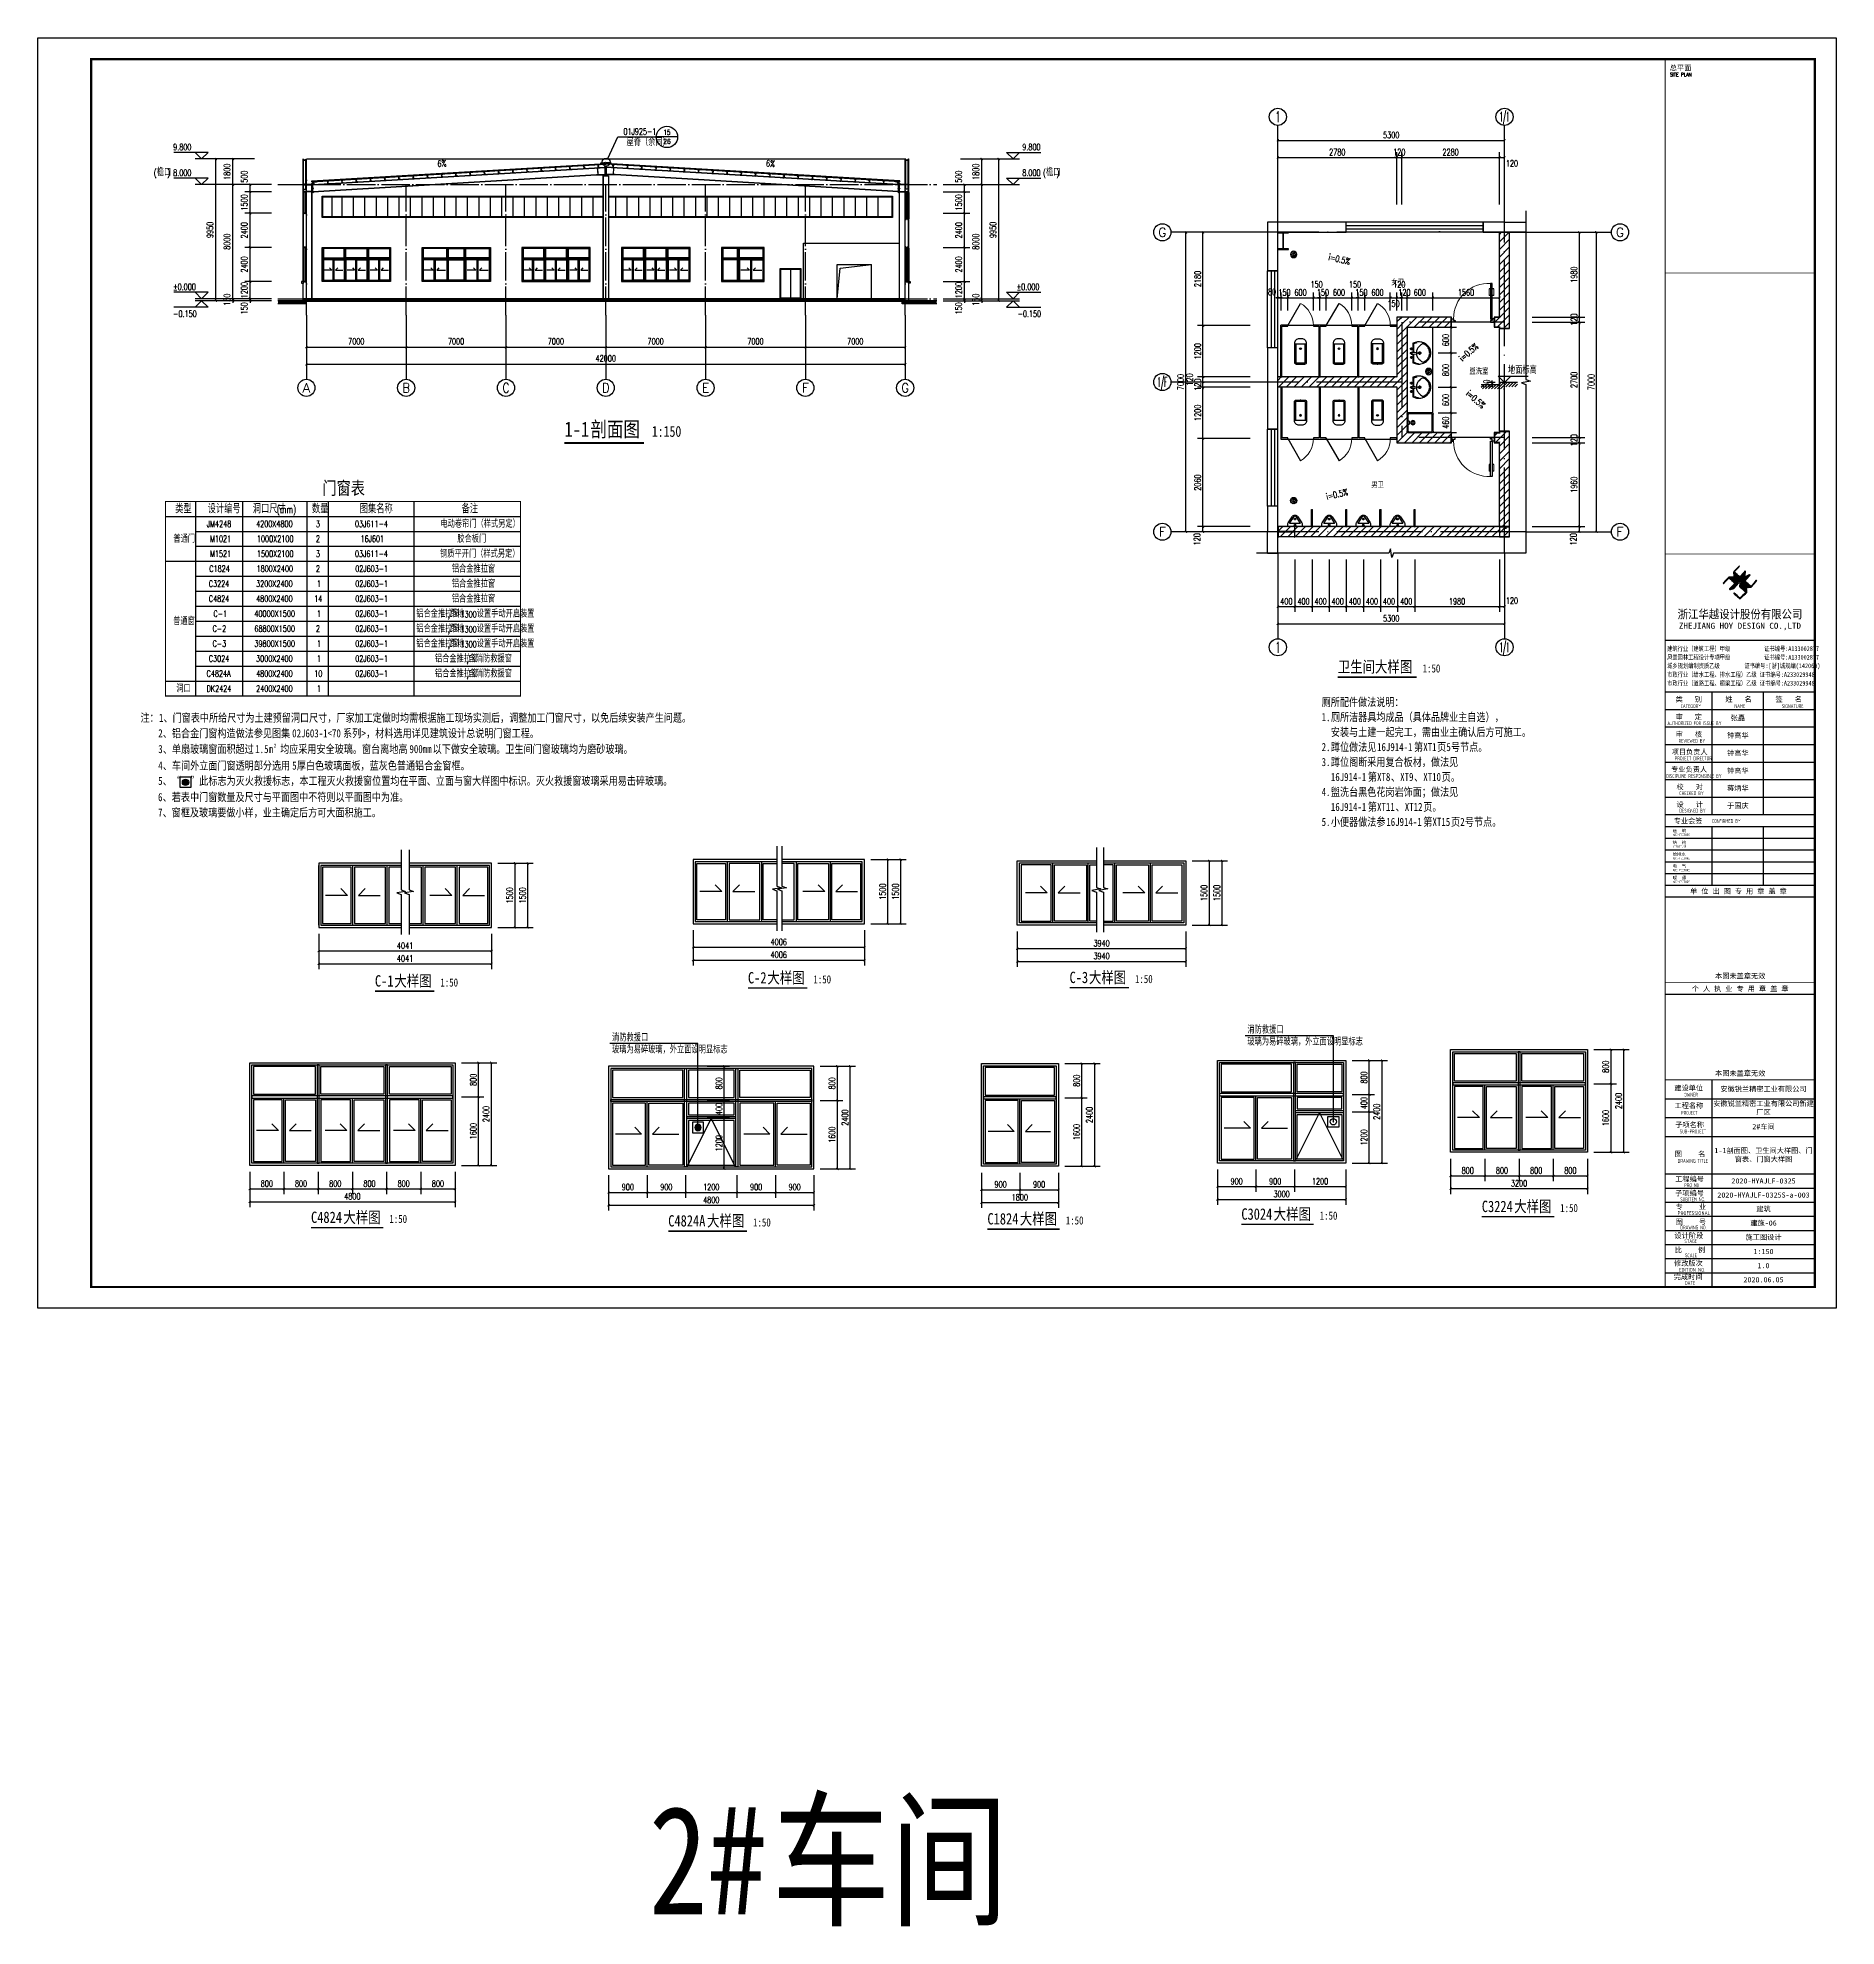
# Model space of a CAD drawing. Extents: x 170967 to 297117, y -33682 to 593582.
# Drawn here: x 170967 to 297117, y -33682 to 98752 of the extents above; entities that cross this region are included whole.
import ezdxf
from ezdxf.enums import TextEntityAlignment as Align

# ---------------------------------------------------------------- set-up
doc = ezdxf.new("R2010")
doc.units = 0
doc.header["$LTSCALE"] = 1000
doc.header["$MEASUREMENT"] = 0
doc.linetypes.add('DASH', pattern=[0.35, 0.25, -0.1])
doc.linetypes.add('DOTE', pattern=[2.42, 2, -0.2, 0.02, -0.2])
doc.layers.get('Defpoints').update_dxf_attribs({"color": 250})
for name, color, linetype in [('0 - 彩板', 4, 'Continuous'), ('0 - 梁柱', 3, 'Continuous'), ('0 - 立面线', 7, 'Continuous'), ('0-建筑立面', 255, 'Continuous'), ('AXIS', 171, 'Continuous'), ('AXIS_TEXT', 7, 'Continuous'), ('COLUMN', 9, 'Continuous'), ('DIM_ELEV', 171, 'Continuous'), ('DIM_IDEN', 150, 'Continuous'), ('DIM_LEAD', 171, 'Continuous'), ('DIM_SYMB', 171, 'Continuous'), ('DOTE', 14, 'DOTE'), ('LATRINE', 6, 'Continuous'), ('LVTRY', 6, 'Continuous'), ('PUB_DIM', 171, 'Continuous'), ('PUB_HATCH', 8, 'Continuous'), ('PUB_TAB', 7, 'Continuous'), ('PUB_TEXT', 7, 'Continuous'), ('PUB_TITLE', 171, 'Continuous'), ('PUB_WALL', 9, 'Continuous'), ('TK', 4, 'Continuous'), ('WALL', 9, 'Continuous'), ('WALL-PARAPET', 6, 'Continuous'), ('WINDOW', 140, 'Continuous'), ('YS', 130, 'Continuous'), ('填充', 8, 'Continuous'), ('彩板', 4, 'Continuous'), ('梁柱', 3, 'Continuous'), ('窗', 132, 'Continuous'), ('立面线', 7, 'Continuous'), ('门', 6, 'Continuous')]:
    doc.layers.add(name, color=color, linetype=linetype)
doc.layers.add('02', color=1, linetype='Continuous', lineweight=15)
doc.styles.add('-宋体', font='', dxfattribs={"width": 0.8})
doc.styles.add('_TCH_AXIS', font='COMPLEX', dxfattribs={"bigfont": 'GBCBIG'})
doc.styles.add('_TCH_DIM', font='SIMPLEX', dxfattribs={"bigfont": 'GBCBIG'})
doc.styles.add('_TCH_DIM_T3', font='SIMPLEX', dxfattribs={"width": 0.705882, "bigfont": 'GBCBIG'})
doc.styles.add('_TCH_LABEL', font='COMPLEX', dxfattribs={"bigfont": 'GBCBIG'})
doc.styles.add('_TCH_WDTABLE', font='SIMPLEX', dxfattribs={"bigfont": 'GBCBIG'})
doc.styles.add('COMPLEX', font='COMPLEX')
doc.styles.add('HT', font='simhei.ttf', dxfattribs={"width": 0.8})
doc.styles.add('ROMANS', font='romans__.ttf', dxfattribs={"width": 0.65, "height": 231.275})
doc.styles.add('TSSD_REIN', font='tssdeng.shx', dxfattribs={"width": 0.7, "bigfont": 'tssdchn.shx'})
doc.styles.add('图签宋体', font='', dxfattribs={"height": 300})
doc.styles.add('图签黑体', font='simhei.ttf', dxfattribs={"height": 550})
doc.styles.add('宋体', font='', dxfattribs={"width": 0.8})
doc.styles.get('-宋体').set_extended_font_data('SimSun')
doc.styles.get('图签宋体').set_extended_font_data('NSimSun')
doc.styles.get('宋体').set_extended_font_data('SimSun')
doc.dimstyles.new('_TCH_ARCH&&150', dxfattribs={"dimtxt": 446.25, "dimasz": 150, "dimexe": 375, "dimexo": 450, "dimgap": 189.375, "dimtad": 1, "dimdec": 0, "dimzin": 0, "dimdsep": 46, "dimtxsty": '_TCH_DIM_T3', "dimblk": 'ARCHTICK', "dimcen": 0.09, "dimclrt": 7, "dimazin": 2, "dimtfac": 1, "dimtdec": 0, "dimtix": 1, "dimtmove": 2, "dimatfit": 3, "dimfxl": 0, "dimtolj": 1, "dimtzin": 0, "dimarcsym": 0})
doc.dimstyles.new('_TCH_ARCH&&50', dxfattribs={"dimtxt": 148.75, "dimasz": 50, "dimexe": 125, "dimexo": 150, "dimgap": 50, "dimtad": 1, "dimdec": 0, "dimzin": 0, "dimdsep": 46, "dimtxsty": '_TCH_DIM_T3', "dimblk": 'ARCHTICK', "dimcen": 0.09, "dimclrt": 7, "dimazin": 2, "dimtfac": 1, "dimtdec": 0, "dimtix": 1, "dimtmove": 2, "dimatfit": 3, "dimfxl": 0, "dimtolj": 1, "dimtzin": 0, "dimarcsym": 0})
pattern_1 = [(45, (0, 89.76), (-88.3884, 88.3884), [])]

msp = doc.modelspace()

# ---------------------------------------------------------------- texts
at = {"layer": 'PUB_TAB'}
for s, height, style, width, p in [('门窗表', 911.39, '宋体', 0.8, (190932.8, 66719.2)), ('(mm)', 510, '_TCH_WDTABLE', 0.705882, (187733.2, 65414.2)), ('JM4248', 446.25, '_TCH_WDTABLE', 0.705882, (182830, 64441)), ('M1021', 446.25, '_TCH_WDTABLE', 0.705882, (183047.5, 63391)), ('4200X4800', 446.25, '_TCH_WDTABLE', 0.705882, (186280, 64441)), ('1000X2100', 446.25, '_TCH_WDTABLE', 0.705882, (186340, 63391)), ('3', 446.2, '_TCH_WDTABLE', 0.705882, (190480, 64441)), ('2', 446.2, '_TCH_WDTABLE', 0.705882, (190480, 63391)), ('03J611-4', 446.25, '_TCH_WDTABLE', 0.705882, (193217.5, 64441)), ('16J601', 446.25, '_TCH_WDTABLE', 0.705882, (193607.5, 63391)), ('M1521', 446.25, '_TCH_WDTABLE', 0.705882, (183047.5, 62341)), ('1500X2100', 446.25, '_TCH_WDTABLE', 0.705882, (186340, 62341)), ('3', 446.2, '_TCH_WDTABLE', 0.705882, (190480, 62341)), ('03J611-4', 446.25, '_TCH_WDTABLE', 0.705882, (193217.5, 62341)), ('C1824', 446.25, '_TCH_WDTABLE', 0.705882, (182995, 61291)), ('1800X2400', 446.25, '_TCH_WDTABLE', 0.705882, (186310, 61291)), ('2', 446.2, '_TCH_WDTABLE', 0.705882, (190480, 61291)), ('02J603-1', 446.25, '_TCH_WDTABLE', 0.705882, (193232.5, 61291)), ('C3224', 446.25, '_TCH_WDTABLE', 0.705882, (182965, 60241)), ('C4824', 446.25, '_TCH_WDTABLE', 0.705882, (182965, 59191)), ('3200X2400', 446.25, '_TCH_WDTABLE', 0.705882, (186280, 60241)), ('4800X2400', 446.25, '_TCH_WDTABLE', 0.705882, (186280, 59191)), ('14', 446.25, '_TCH_WDTABLE', 0.705882, (190352.5, 59191)), ('1', 446.2, '_TCH_WDTABLE', 0.705882, (190547.5, 60241)), ('02J603-1', 446.25, '_TCH_WDTABLE', 0.705882, (193232.5, 60241)), ('02J603-1', 446.25, '_TCH_WDTABLE', 0.705882, (193232.5, 59191)), ('C-1', 446.25, '_TCH_WDTABLE', 0.705882, (183295, 58141)), ('40000X1500', 446.25, '_TCH_WDTABLE', 0.705882, (186160, 58141)), ('1', 446.2, '_TCH_WDTABLE', 0.705882, (190547.5, 58141)), ('02J603-1', 446.25, '_TCH_WDTABLE', 0.705882, (193232.5, 58141)), ('1300', 446.25, '_TCH_WDTABLE', 0.705882, (200617.9, 58101.7)), ('C-2', 446.25, '_TCH_WDTABLE', 0.705882, (183227.5, 57091)), ('68800X1500', 446.25, '_TCH_WDTABLE', 0.705882, (186160, 57091)), ('2', 446.2, '_TCH_WDTABLE', 0.705882, (190480, 57091)), ('02J603-1', 446.25, '_TCH_WDTABLE', 0.705882, (193232.5, 57091)), (',', 446.2, '_TCH_WDTABLE', 0.705882, (199730.6, 58101.7)), (',', 446.2, '_TCH_WDTABLE', 0.705882, (199730.6, 57051.7)), ('1300', 446.25, '_TCH_WDTABLE', 0.705882, (200617.9, 57051.7)), ('C-3', 446.25, '_TCH_WDTABLE', 0.705882, (183227.5, 56041)), ('39800X1500', 446.25, '_TCH_WDTABLE', 0.705882, (186160, 56041)), ('1', 446.2, '_TCH_WDTABLE', 0.705882, (190547.5, 56041)), ('02J603-1', 446.25, '_TCH_WDTABLE', 0.705882, (193232.5, 56041)), (',', 446.2, '_TCH_WDTABLE', 0.705882, (199730.6, 56001.7)), ('1300', 446.25, '_TCH_WDTABLE', 0.705882, (200617.9, 56001.7)), ('C4824A', 446.25, '_TCH_WDTABLE', 0.705882, (182807.5, 53941)), ('C3024', 446.25, '_TCH_WDTABLE', 0.705882, (182965, 54991)), ('3000X2400', 446.25, '_TCH_WDTABLE', 0.705882, (186280, 54991)), ('4800X2400', 446.25, '_TCH_WDTABLE', 0.705882, (186280, 53941)), ('10', 446.25, '_TCH_WDTABLE', 0.705882, (190360, 53941)), ('1', 446.2, '_TCH_WDTABLE', 0.705882, (190547.5, 54991)), ('02J603-1', 446.25, '_TCH_WDTABLE', 0.705882, (193232.5, 54991)), ('02J603-1', 446.25, '_TCH_WDTABLE', 0.705882, (193232.5, 53941)), (',', 446.2, '_TCH_WDTABLE', 0.705882, (201037.9, 54951.7)), ('DK2424', 446.25, '_TCH_WDTABLE', 0.705882, (182807.5, 52891)), ('2400X2400', 446.25, '_TCH_WDTABLE', 0.705882, (186280, 52891)), ('1', 446.2, '_TCH_WDTABLE', 0.705882, (190547.5, 52891)), (',', 446.2, '_TCH_WDTABLE', 0.705882, (201037.9, 53901.7))]:
    msp.add_text(s, height=height, dxfattribs=dict(at, style=style, width=width)).set_placement(p)
at = {"layer": 'PUB_TAB', "style": '_TCH_WDTABLE'}
for s, height, p in [('类型', 578.72, (180608.4, 65414.2)), ('设计编号', 578.72, (182883.9, 65414.2)), ('洞口尺寸', 578.72, (186048.1, 65414.2)), ('数量', 578.72, (190195.6, 65414.2)), ('图集名称', 578.72, (193549.8, 65414.2)), ('电动卷帘门（样式另定）', 506.383, (199212, 64401.7)), ('备注', 578.72, (200692.4, 65414.2)), ('普通门', 506.38, (180479.5, 63351.7)), ('胶合板门', 506.38, (200395.2, 63351.7)), ('钢质平开门（样式另定）', 506.383, (199189.6, 62301.7)), ('铝合金推拉窗', 506.38, (200012.6, 61251.7)), ('铝合金推拉窗', 506.38, (200012.6, 60201.7)), ('铝合金推拉窗', 506.38, (200012.6, 59151.7)), ('铝合金推拉窗', 506.38, (197518.9, 58101.7)), ('距地', 506.38, (199880.6, 58101.7)), ('设置手动开启装置', 506.38, (201757.9, 58101.7)), ('普通窗', 506.38, (180465.5, 57576.7)), ('铝合金推拉窗', 506.38, (197518.9, 57051.7)), ('距地', 506.38, (199880.6, 57051.7)), ('设置手动开启装置', 506.38, (201757.9, 57051.7)), ('铝合金推拉窗', 506.38, (197518.9, 56001.7)), ('距地', 506.38, (199880.6, 56001.7)), ('设置手动开启装置', 506.38, (201757.9, 56001.7)), ('铝合金推拉窗', 506.38, (198826.2, 54951.7)), ('铝合金推拉窗', 506.38, (198826.2, 53901.7)), ('含消防救援窗', 506.38, (201187.9, 54951.7)), ('含消防救援窗', 506.38, (201187.9, 53901.7)), ('洞口', 506.38, (180683.4, 52851.7))]:
    msp.add_text(s, height=height, dxfattribs=at).set_placement(p)
at = {"layer": 'PUB_TEXT'}
for s, height, style, width, p in [('01J925-1', 446.25, '_TCH_DIM', 0.705882, (212048.6, 91954.2)), ('9.800', 446.25, '_TCH_DIM', 0.705882, (180464.2, 90860.1)), ('9.800', 446.25, '_TCH_DIM', 0.705882, (240023.7, 90860.1)), ('(', 446.2, '_TCH_DIM', 0.705882, (179104.1, 89060.1)), (')', 446.2, '_TCH_DIM', 0.705882, (180051.4, 89060.1)), ('8.000', 446.25, '_TCH_DIM', 0.705882, (180464.2, 89060.1)), ('8.000', 446.25, '_TCH_DIM', 0.705882, (240023.7, 89060.1)), ('(', 446.2, '_TCH_DIM', 0.705882, (241478.7, 89060.1)), (')', 446.2, '_TCH_DIM', 0.705882, (242425.9, 89060.1)), ('%%P0.000', 446.25, '_TCH_DIM', 0.705882, (180464.2, 81060.1)), ('%%P0.000', 446.25, '_TCH_DIM', 0.705882, (239633.7, 81060.1)), ('-0.150', 446.25, '_TCH_DIM', 0.705882, (180464.2, 79170.1)), ('-0.150', 446.25, '_TCH_DIM', 0.705882, (239693.7, 79170.1)), ('1-1', 1063.29, '宋体', 0.8, (207912.7, 70767.9)), ('剖面图', 1063.29, '宋体', 0.8, (209727.4, 70767.9)), ('1:150', 759.49, '宋体', 0.8, (214040.8, 70767.9)), ('卫生间大样图', 797.47, '宋体', 0.8, (262152.9, 54241.7)), ('1:50', 569.62, '宋体', 0.8, (268106.4, 54241.7)), ('厕所配件做法说明：', 569.62, '-宋体', 0.8, (261022.3, 51878.1)), ('注：', 569.62, '宋体', 0.8, (178170.1, 50778.6)), ('1', 569.6, '宋体', 0.8, (179466.3, 50778.6)), ('、铝合金门窗构造做法参见图集', 569.62, '宋体', 0.8, (179741, 49692.3)), ('、门窗表中所给尺寸为土建预留洞口尺寸，厂家加工定做时均需根据施工现场实测后，调整加工门窗尺寸，以免后续安装产生问题。', 569.62, '宋体', 0.8, (179790.4, 50778.6)), ('系列', 569.62, '宋体', 0.8, (192379, 49692.3)), ('，材料选用详见建筑设计总说明门窗工程。', 569.62, '宋体', 0.8, (193999.3, 49692.3)), ('1.', 569.62, '-宋体', 0.8, (261022.3, 50828.1)), ('厕所洁器具均成品（具体品牌业主自选），', 569.62, '-宋体', 0.8, (261670.4, 50828.1)), ('安装与土建一起完工，需由业主确认后方可施工。', 569.62, '-宋体', 0.8, (261670.4, 49778.1)), ('3', 569.6, '宋体', 0.8, (179417, 48586.8)), ('2', 569.6, '宋体', 0.8, (179417, 49692.3)), ('、单扇玻璃窗面积超过', 569.62, '宋体', 0.8, (179741, 48586.8)), ('1.5m', 569.62, '宋体', 0.8, (186222.1, 48586.8)), ('2', 284.8, '宋体', 0.8, (187518.3, 48961.8)), ('均应采用安全玻璃。窗台离地高', 569.62, '宋体', 0.8, (187967.6, 48586.8)), ('02J603-1<70', 569.62, '宋体', 0.8, (188814.5, 49692.3)), ('>', 569.6, '宋体', 0.8, (193675.2, 49692.3)), ('900mm', 569.62, '宋体', 0.8, (197041, 48586.8)), ('以下做安全玻璃。卫生间门窗玻璃均为磨砂玻璃。', 569.62, '宋体', 0.8, (198661.3, 48586.8)), ('2.', 569.62, '-宋体', 0.8, (261022.3, 48728.1)), ('蹲位做法见', 569.62, '-宋体', 0.8, (261670.4, 48728.1)), ('16J914-1', 569.62, '-宋体', 0.8, (264910.9, 48728.1)), ('第', 569.6, '-宋体', 0.8, (267503.3, 48728.1)), ('XT1', 569.62, '-宋体', 0.8, (268151.4, 48728.1)), ('页', 569.6, '-宋体', 0.8, (269123.5, 48728.1)), ('5', 569.6, '-宋体', 0.8, (269771.6, 48728.1)), ('号节点。', 569.62, '-宋体', 0.8, (270095.7, 48728.1)), ('4', 569.6, '宋体', 0.8, (179417, 47427.1)), ('、车间外立面门窗透明部分选用', 569.62, '宋体', 0.8, (179741, 47427.1)), ('5', 569.6, '宋体', 0.8, (188814.5, 47427.1)), ('厚白色玻璃面板，蓝灰色普通铝合金窗框。', 569.62, '宋体', 0.8, (189138.5, 47427.1)), ('3.', 569.62, '-宋体', 0.8, (261022.3, 47678.1)), ('蹲位阁断采用复合板材，做法见', 569.62, '-宋体', 0.8, (261670.4, 47678.1)), ('5', 569.6, '宋体', 0.8, (179411.1, 46353.9)), ('、“', 569.62, '宋体', 0.8, (179735.2, 46353.9)), ('”此标志为灭火救援标志，本工程灭火救援窗位置均在平面、立面与窗大样图中标识。灭火救援窗玻璃采用易击碎玻璃。', 569.62, '宋体', 0.8, (181679.5, 46353.9)), ('16J914-1', 569.62, '-宋体', 0.8, (261670.4, 46628.1)), ('第', 569.6, '-宋体', 0.8, (264262.8, 46628.1)), ('XT8', 569.62, '-宋体', 0.8, (264910.9, 46628.1)), ('、', 569.6, '-宋体', 0.8, (265883, 46628.1)), ('XT9', 569.62, '-宋体', 0.8, (266531.1, 46628.1)), ('、', 569.6, '-宋体', 0.8, (267503.3, 46628.1)), ('XT10', 569.62, '-宋体', 0.8, (268151.4, 46628.1)), ('页。', 569.62, '-宋体', 0.8, (269447.6, 46628.1)), ('6', 569.6, '宋体', 0.8, (179405.3, 45216.5)), ('、若表中门窗数量及尺寸与平面图中不符则以平面图中为准。', 569.62, '宋体', 0.8, (179729.3, 45216.5)), ('4.', 569.62, '-宋体', 0.8, (261022.3, 45578.1)), ('盥洗台黑色花岗岩饰面；做法见', 569.62, '-宋体', 0.8, (261670.4, 45578.1)), ('16J914-1', 569.62, '-宋体', 0.8, (261670.4, 44528.1)), ('第', 569.6, '-宋体', 0.8, (264262.8, 44528.1)), ('XT11', 569.62, '-宋体', 0.8, (264910.9, 44528.1)), ('XT12', 569.62, '-宋体', 0.8, (266855.2, 44528.1)), ('页。', 569.62, '-宋体', 0.8, (268151.4, 44528.1)), ('7', 569.6, '宋体', 0.8, (179405.3, 44135.3)), ('、窗框及玻璃要做小样，业主确定后方可大面积施工。', 569.62, '宋体', 0.8, (179729.3, 44135.3)), ('5.', 569.62, '-宋体', 0.8, (261022.3, 43478.1)), ('小便器做法参', 569.62, '-宋体', 0.8, (261670.4, 43478.1)), ('16J914-1', 569.62, '-宋体', 0.8, (265559, 43478.1)), ('、', 569.6, '-宋体', 0.8, (266207.1, 44528.1)), ('第', 569.6, '-宋体', 0.8, (268151.4, 43478.1)), ('XT15', 569.62, '-宋体', 0.8, (268799.5, 43478.1)), ('页', 569.6, '-宋体', 0.8, (270095.7, 43478.1)), ('2', 569.6, '-宋体', 0.8, (270743.8, 43478.1)), ('号节点。', 569.62, '-宋体', 0.8, (271067.8, 43478.1)), ('车间', 7594.94, '宋体', 0.8, (222465.6, -32852.9)), ('2#', 7594.94, '宋体', 0.8, (213824.2, -32852.9))]:
    msp.add_text(s, height=height, dxfattribs=dict(at, style=style, width=width)).set_placement(p)
at = {"layer": 'PUB_TEXT', "style": '_TCH_DIM'}
for s, p in [('屋脊（余同）', (212262.8, 91170)), ('檐口', (179314.1, 89060.1)), ('檐口', (241688.7, 89060.1))]:
    msp.add_text(s, height=506.38, dxfattribs=at).set_placement(p)
at = {"layer": 'PUB_TEXT', "style": '_TCH_LABEL'}
for s, height, p, p2 in [('26', 329.48, (214834.4, 91318.6), (215367.8, 91318.6)), ('15', 346.49, (214861.9, 91942.4), (215340.4, 91942.4))]:
    msp.add_text(s, height=height, dxfattribs=at).set_placement(p, p2, align=Align.FIT)
at = {"layer": 'PUB_TEXT', "style": '_TCH_DIM', "width": 0.705882}
for rotation, p in [(3.43363, (199015.3, 89695.6)), (356.56637, (222034.1, 89729.8))]:
    msp.add_text('6%', height=446.25, rotation=rotation, dxfattribs=at).set_placement(p)

# ---------------------------------------------------------------- blocks, each defined once
blk = doc.blocks.new('EQEWR')
at = {"layer": 'WINDOW', "color": 251}
for p, q in [((1800, 5750), (1800, 7150)), ((2500, 5750), (2500, 7150)), ((3300, 5750), (3300, 7150)), ((4100, 5750), (4100, 7150)), ((4900, 5750), (4900, 7150)), ((5700, 5750), (5700, 7150)), ((6500, 5750), (6500, 7150)), ((7300, 5750), (7300, 7150)), ((8100, 5750), (8100, 7150)), ((8900, 5750), (8900, 7150)), ((9700, 5750), (9700, 7150)), ((10500, 5750), (10500, 7150)), ((11300, 5750), (11300, 7150)), ((12100, 5750), (12100, 7150)), ((12900, 5750), (12900, 7150)), ((13700, 5750), (13700, 7150)), ((14500, 5750), (14500, 7150)), ((15300, 5750), (15300, 7150)), ((16100, 5750), (16100, 7150)), ((16900, 5750), (16900, 7150)), ((17700, 5750), (17700, 7150)), ((18500, 5750), (18500, 7150)), ((19300, 5750), (19300, 7150)), ((20100, 5750), (20100, 7150)), ((21700, 5750), (21700, 7150)), ((22500, 5750), (22500, 7150)), ((23300, 5750), (23300, 7150)), ((24100, 5750), (24100, 7150)), ((24900, 5750), (24900, 7150)), ((25700, 5750), (25700, 7150)), ((26500, 5750), (26500, 7150)), ((27300, 5750), (27300, 7150)), ((28100, 5750), (28100, 7150)), ((28900, 5750), (28900, 7150)), ((29700, 5750), (29700, 7150)), ((30500, 5750), (30500, 7150)), ((31300, 5750), (31300, 7150)), ((32100, 5750), (32100, 7150)), ((32900, 5750), (32900, 7150)), ((33700, 5750), (33700, 7150)), ((34500, 5750), (34500, 7150)), ((35300, 5750), (35300, 7150)), ((36100, 5750), (36100, 7150)), ((36900, 5750), (36900, 7150)), ((37700, 5750), (37700, 7150)), ((38500, 5750), (38500, 7150)), ((39300, 5750), (39300, 7150)), ((40100, 5750), (40100, 7150)), ((1900, 1250), (1900, 2775)), ((3500, 1250), (3500, 2775)), ((5100, 1250), (5100, 2775)), ((9000, 1250), (9000, 2775)), ((12000, 1250), (12000, 2775)), ((15900, 1250), (15900, 2775)), ((17500, 1250), (17500, 2775)), ((19100, 1250), (19100, 2775)), ((22900, 1250), (22900, 2775)), ((24500, 1250), (24500, 2775)), ((26100, 1250), (26100, 2775)), ((31200, 1250), (31200, 2775)), ((33950, 2050), (33950, 50))]:
    blk.add_line(p, q, dxfattribs=at)
for points in [[(20790, 5700), (1100, 5700), (1100, 7200), (20790, 7200)], [(20790, 5750), (1150, 5750), (1150, 7150), (20790, 7150)], [(21190, 7200), (41100, 7200), (41100, 5700), (21190, 5700)], [(21190, 7150), (41050, 7150), (41050, 5750), (21190, 5750)], [(1615, 2172), (1771, 2013), (1260, 2013)], [(2185, 2172), (2029, 2013), (2540, 2013)], [(3215, 2172), (3371, 2013), (2860, 2013)], [(3785, 2172), (3629, 2013), (4140, 2013)], [(4815, 2172), (4971, 2013), (4460, 2013)], [(5385, 2172), (5229, 2013), (5740, 2013)], [(8715, 2172), (8871, 2013), (8260, 2013)], [(9285, 2172), (9129, 2013), (9740, 2013)], [(11715, 2172), (11871, 2013), (11260, 2013)], [(12285, 2172), (12129, 2013), (12740, 2013)], [(15615, 2172), (15771, 2013), (15260, 2013)], [(16185, 2172), (16029, 2013), (16540, 2013)], [(17215, 2172), (17371, 2013), (16860, 2013)], [(17785, 2172), (17629, 2013), (18140, 2013)], [(18815, 2172), (18971, 2013), (18460, 2013)], [(19385, 2172), (19229, 2013), (19740, 2013)], [(22615, 2172), (22771, 2013), (22260, 2013)], [(23185, 2172), (23029, 2013), (23540, 2013)], [(24215, 2172), (24371, 2013), (23860, 2013)], [(24785, 2172), (24629, 2013), (25140, 2013)], [(25815, 2172), (25971, 2013), (25460, 2013)], [(26385, 2172), (26229, 2013), (26740, 2013)], [(30915, 2172), (31071, 2013), (30460, 2013)], [(31485, 2172), (31329, 2013), (31940, 2013)]]:
    blk.add_lwpolyline(points, dxfattribs=at)
for points in [[(5900, 1200), (1100, 1200), (1100, 3600), (5900, 3600)], [(5850, 1250), (1150, 1250), (1150, 3550), (5850, 3550)], [(1150, 2825), (1150, 2775), (5850, 2775), (5850, 2825)], [(2635, 3510), (1190, 3510), (1190, 2865), (2635, 2865)], [(1860, 2735), (1190, 2735), (1190, 1290), (1860, 1290)], [(1940, 2735), (2635, 2735), (2635, 1290), (1940, 1290)], [(2725, 3550), (2675, 3550), (2675, 1250), (2725, 1250)], [(2765, 3510), (4235, 3510), (4235, 2865), (2765, 2865)], [(3460, 2735), (2765, 2735), (2765, 1290), (3460, 1290)], [(3540, 2735), (4235, 2735), (4235, 1290), (3540, 1290)], [(4325, 3550), (4275, 3550), (4275, 1250), (4325, 1250)], [(4365, 3510), (5810, 3510), (5810, 2865), (4365, 2865)], [(5060, 2735), (4365, 2735), (4365, 1290), (5060, 1290)], [(5140, 2735), (5810, 2735), (5810, 1290), (5140, 1290)], [(12900, 1200), (8100, 1200), (8100, 3600), (12900, 3600)], [(12850, 1250), (8150, 1250), (8150, 3550), (12850, 3550)], [(8150, 2825), (8150, 2775), (12850, 2775), (12850, 2825)], [(9835, 3510), (8190, 3510), (8190, 2865), (9835, 2865)], [(8960, 2735), (8190, 2735), (8190, 1290), (8960, 1290)], [(9040, 2735), (9835, 2735), (9835, 1290), (9040, 1290)], [(9925, 3550), (9875, 3550), (9875, 1250), (9925, 1250)], [(9965, 3510), (11035, 3510), (11035, 2865), (9965, 2865)], [(9965, 2735), (11035, 2735), (11035, 1290), (9965, 1290)], [(11125, 3550), (11075, 3550), (11075, 1250), (11125, 1250)], [(11165, 3510), (12810, 3510), (12810, 2865), (11165, 2865)], [(11960, 2735), (11165, 2735), (11165, 1290), (11960, 1290)], [(12040, 2735), (12810, 2735), (12810, 1290), (12040, 1290)], [(15100, 1200), (19900, 1200), (19900, 3600), (15100, 3600)], [(15150, 1250), (19850, 1250), (19850, 3550), (15150, 3550)], [(19850, 2825), (19850, 2775), (15150, 2775), (15150, 2825)], [(16635, 3510), (15190, 3510), (15190, 2865), (16635, 2865)], [(15860, 2735), (15190, 2735), (15190, 1290), (15860, 1290)], [(15940, 2735), (16635, 2735), (16635, 1290), (15940, 1290)], [(16675, 3550), (16725, 3550), (16725, 1250), (16675, 1250)], [(18235, 3510), (16765, 3510), (16765, 2865), (18235, 2865)], [(17460, 2735), (16765, 2735), (16765, 1290), (17460, 1290)], [(17540, 2735), (18235, 2735), (18235, 1290), (17540, 1290)], [(18275, 3550), (18325, 3550), (18325, 1250), (18275, 1250)], [(18365, 3510), (19810, 3510), (19810, 2865), (18365, 2865)], [(19060, 2735), (18365, 2735), (18365, 1290), (19060, 1290)], [(19140, 2735), (19810, 2735), (19810, 1290), (19140, 1290)], [(22100, 1200), (26900, 1200), (26900, 3600), (22100, 3600)], [(22150, 1250), (26850, 1250), (26850, 3550), (22150, 3550)], [(26850, 2825), (26850, 2775), (22150, 2775), (22150, 2825)], [(23635, 3510), (22190, 3510), (22190, 2865), (23635, 2865)], [(22860, 2735), (22190, 2735), (22190, 1290), (22860, 1290)], [(22940, 2735), (23635, 2735), (23635, 1290), (22940, 1290)], [(23675, 3550), (23725, 3550), (23725, 1250), (23675, 1250)], [(25235, 3510), (23765, 3510), (23765, 2865), (25235, 2865)], [(24460, 2735), (23765, 2735), (23765, 1290), (24460, 1290)], [(24540, 2735), (25235, 2735), (25235, 1290), (24540, 1290)], [(25275, 3550), (25325, 3550), (25325, 1250), (25275, 1250)], [(25365, 3510), (26810, 3510), (26810, 2865), (25365, 2865)], [(26060, 2735), (25365, 2735), (25365, 1290), (26060, 1290)], [(26140, 2735), (26810, 2735), (26810, 1290), (26140, 1290)], [(29100, 1200), (32100, 1200), (32100, 3600), (29100, 3600)], [(29150, 1250), (32050, 1250), (32050, 3550), (29150, 3550)], [(32050, 2825), (32050, 2775), (29150, 2775), (29150, 2825)], [(30235, 3510), (29190, 3510), (29190, 2865), (30235, 2865)], [(30235, 2735), (29190, 2735), (29190, 1290), (30235, 1290)], [(30275, 3550), (30325, 3550), (30325, 1250), (30275, 1250)], [(30365, 3510), (32010, 3510), (32010, 2865), (30365, 2865)], [(31160, 2735), (30365, 2735), (30365, 1290), (31160, 1290)], [(31240, 2735), (32010, 2735), (32010, 1290), (31240, 1290)], [(34700, 2100), (33200, 2100), (33200, 0), (34700, 0)], [(34650, 2050), (33250, 2050), (33250, 50), (34650, 50)]]:
    blk.add_lwpolyline(points, close=True, dxfattribs=at)
blk = doc.blocks.new('A$C25862AEB')
at = {"layer": 'YS'}
for p, q in [((200, 75), (0, 75)), ((0, 75), (0, 0)), ((0, 0), (20, 0)), ((198, 72), (2, 72)), ((2, 72), (2, 2)), ((2, 2), (20, 2)), ((205, 81), (5, 81)), ((5, 81), (5, 75)), ((205, 75), (5, 75)), ((20, 2), (20, 0)), ((180, 2), (198, 2)), ((180, 2), (180, 0)), ((180, 0), (200, 0)), ((198, 2), (198, 72)), ((200, 0), (200, 75))]:
    blk.add_line(p, q, dxfattribs=at)
blk = doc.blocks.new('A$C6EE6551E')
at = {"layer": 'COLUMN'}
blk.add_hatch(color=256, dxfattribs=at).paths.add_polyline_path([(5, 195), (75, 200), (77, 175), (82, 175), (80, 205), (0, 200), (13, 0), (93, 5), (91, 35), (86, 35), (88, 10), (18, 5)])
blk.add_lwpolyline([(93, 5), (13, 0), (0, 200), (80, 205), (82, 175), (77, 175), (75, 200), (5, 195), (18, 5), (88, 10), (86, 35), (91, 35)], close=True, dxfattribs=at)
blk = doc.blocks.new('A$C474D48D3')
at = {"layer": '02'}
h = blk.add_hatch(color=256, dxfattribs=at)
edge = h.paths.add_edge_path()
edge.add_arc((-125, -125), 75, 0, 360)
blk.add_lwpolyline([(-250, 0), (0, 0), (0, -250), (-250, -250)], close=True)
blk.add_circle((-125, -125), 75)
blk = doc.blocks.new('A$C670E4FA6')
at = {"layer": '0 - 梁柱'}
h = blk.add_hatch(color=256, dxfattribs=at)
h.paths.add_polyline_path([(125, 0), (0, 0), (0, 12), (120, 12), (120, 200), (125, 200)])
h.paths.add_polyline_path([(250, 0), (125, 0), (125, 200), (130, 200), (130, 12), (250, 12)])
h.paths.add_polyline_path([(250, 388), (130, 388), (130, 200), (125, 200), (125, 400), (250, 400)])
h.paths.add_polyline_path([(125, 200), (120, 200), (120, 388), (0, 388), (0, 400), (125, 400)])
blk.add_lwpolyline([(0, 400), (0, 388), (120, 388), (120, 12), (0, 12), (0, 0), (250, 0), (250, 12), (130, 12), (130, 388), (250, 388), (250, 400)], close=True, dxfattribs=at)
blk = doc.blocks.new('$TCHSYS$WIN2D')
for p, q in [((-0.5, 0.5), (0.5, 0.5)), ((-0.5, 0.5), (-0.5, -0.5)), ((0.5, 0.5), (0.5, -0.5)), ((0.5, 0.167), (-0.5, 0.167)), ((0.5, -0.167), (-0.5, -0.167)), ((-0.5, -0.5), (0.5, -0.5))]:
    blk.add_line(p, q)
blk = doc.blocks.new('_AXISO')
blk.add_circle((0, 0), 0.5)
at = {"layer": 'AXIS_TEXT', "style": 'COMPLEX', "width": 1.041667}
blk.add_attdef('A', text='', height=0.56, dxfattribs=at).set_placement((-0.25, -0.28), (0.25, -0.28), align=Align.FIT)
blk = doc.blocks.new('_ArchTick')
at = {"color": 0, "linetype": 'ByBlock', "const_width": 0.4}
blk.add_lwpolyline([(-0.5, -0.5), (0.5, 0.5)], dxfattribs=at)
blk = doc.blocks.new('*D360')
at = {"layer": 'AXIS', "color": 0, "lineweight": -2}
for p, q in [((2900, 10550), (2900, 12175)), ((2900, 12050), (8200, 12050)), ((8200, 10550), (8200, 12175))]:
    blk.add_line(p, q, dxfattribs=at)
at = {"layer": 'Defpoints', "color": 0}
for p in [(8200, 12050), (2900, 10400), (8200, 10400)]:
    blk.add_point(p, dxfattribs=at)
at = {"layer": 'AXIS', "color": 0, "lineweight": -2, "xscale": 50, "yscale": 50, "zscale": 50, "rotation": 180}
blk.add_blockref('_ArchTick', (2900, 12050), dxfattribs=at)
at = {"layer": 'AXIS', "color": 0, "lineweight": -2, "xscale": 50, "yscale": 50, "zscale": 50}
blk.add_blockref('_ArchTick', (8200, 12050), dxfattribs=at)
at = {"layer": 'AXIS', "color": 7, "insert": (5550, 12174), "char_height": 148.8, "attachment_point": 5, "style": '_TCH_DIM_T3'}
blk.add_mtext('\\A1;5300', dxfattribs=at)
blk = doc.blocks.new('*D361')
at = {"layer": 'AXIS', "color": 0, "lineweight": -2}
for p, q in [((2900, 2250), (2900, 1025)), ((3300, 2250), (3300, 1025)), ((2900, 1150), (3300, 1150))]:
    blk.add_line(p, q, dxfattribs=at)
at = {"layer": 'Defpoints', "color": 0}
for p in [(2900, 2400), (3300, 2400), (3300, 1150)]:
    blk.add_point(p, dxfattribs=at)
at = {"layer": 'AXIS', "color": 0, "lineweight": -2, "xscale": 50, "yscale": 50, "zscale": 50, "rotation": 180}
blk.add_blockref('_ArchTick', (2900, 1150), dxfattribs=at)
at = {"layer": 'AXIS', "color": 0, "lineweight": -2, "xscale": 50, "yscale": 50, "zscale": 50}
blk.add_blockref('_ArchTick', (3300, 1150), dxfattribs=at)
at = {"layer": 'AXIS', "color": 7, "insert": (3100, 1274), "char_height": 148.8, "attachment_point": 5, "style": '_TCH_DIM_T3'}
blk.add_mtext('\\A1;400', dxfattribs=at)
blk = doc.blocks.new('*D362')
at = {"layer": 'AXIS', "color": 0, "lineweight": -2}
for p, q in [((3300, 2250), (3300, 1025)), ((3700, 2250), (3700, 1025)), ((3300, 1150), (3700, 1150))]:
    blk.add_line(p, q, dxfattribs=at)
at = {"layer": 'Defpoints', "color": 0}
for p in [(3300, 2400), (3700, 2400), (3700, 1150)]:
    blk.add_point(p, dxfattribs=at)
at = {"layer": 'AXIS', "color": 0, "lineweight": -2, "xscale": 50, "yscale": 50, "zscale": 50, "rotation": 180}
blk.add_blockref('_ArchTick', (3300, 1150), dxfattribs=at)
at = {"layer": 'AXIS', "color": 0, "lineweight": -2, "xscale": 50, "yscale": 50, "zscale": 50}
blk.add_blockref('_ArchTick', (3700, 1150), dxfattribs=at)
at = {"layer": 'AXIS', "color": 7, "insert": (3500, 1274), "char_height": 148.8, "attachment_point": 5, "style": '_TCH_DIM_T3'}
blk.add_mtext('\\A1;400', dxfattribs=at)
blk = doc.blocks.new('*D363')
at = {"layer": 'AXIS', "color": 0, "lineweight": -2}
for p, q in [((3700, 2250), (3700, 1025)), ((4100, 2250), (4100, 1025)), ((3700, 1150), (4100, 1150))]:
    blk.add_line(p, q, dxfattribs=at)
at = {"layer": 'Defpoints', "color": 0}
for p in [(3700, 2400), (4100, 2400), (4100, 1150)]:
    blk.add_point(p, dxfattribs=at)
at = {"layer": 'AXIS', "color": 0, "lineweight": -2, "xscale": 50, "yscale": 50, "zscale": 50, "rotation": 180}
blk.add_blockref('_ArchTick', (3700, 1150), dxfattribs=at)
at = {"layer": 'AXIS', "color": 0, "lineweight": -2, "xscale": 50, "yscale": 50, "zscale": 50}
blk.add_blockref('_ArchTick', (4100, 1150), dxfattribs=at)
at = {"layer": 'AXIS', "color": 7, "insert": (3900, 1274), "char_height": 148.8, "attachment_point": 5, "style": '_TCH_DIM_T3'}
blk.add_mtext('\\A1;400', dxfattribs=at)
blk = doc.blocks.new('*D364')
at = {"layer": 'AXIS', "color": 0, "lineweight": -2}
for p, q in [((4100, 2250), (4100, 1025)), ((4500, 2250), (4500, 1025)), ((4100, 1150), (4500, 1150))]:
    blk.add_line(p, q, dxfattribs=at)
at = {"layer": 'Defpoints', "color": 0}
for p in [(4100, 2400), (4500, 2400), (4500, 1150)]:
    blk.add_point(p, dxfattribs=at)
at = {"layer": 'AXIS', "color": 0, "lineweight": -2, "xscale": 50, "yscale": 50, "zscale": 50, "rotation": 180}
blk.add_blockref('_ArchTick', (4100, 1150), dxfattribs=at)
at = {"layer": 'AXIS', "color": 0, "lineweight": -2, "xscale": 50, "yscale": 50, "zscale": 50}
blk.add_blockref('_ArchTick', (4500, 1150), dxfattribs=at)
at = {"layer": 'AXIS', "color": 7, "insert": (4300, 1274), "char_height": 148.8, "attachment_point": 5, "style": '_TCH_DIM_T3'}
blk.add_mtext('\\A1;400', dxfattribs=at)
blk = doc.blocks.new('*D365')
at = {"layer": 'AXIS', "color": 0, "lineweight": -2}
for p, q in [((4500, 2250), (4500, 1025)), ((4900, 2250), (4900, 1025)), ((4500, 1150), (4900, 1150))]:
    blk.add_line(p, q, dxfattribs=at)
at = {"layer": 'Defpoints', "color": 0}
for p in [(4500, 2400), (4900, 2400), (4900, 1150)]:
    blk.add_point(p, dxfattribs=at)
at = {"layer": 'AXIS', "color": 0, "lineweight": -2, "xscale": 50, "yscale": 50, "zscale": 50, "rotation": 180}
blk.add_blockref('_ArchTick', (4500, 1150), dxfattribs=at)
at = {"layer": 'AXIS', "color": 0, "lineweight": -2, "xscale": 50, "yscale": 50, "zscale": 50}
blk.add_blockref('_ArchTick', (4900, 1150), dxfattribs=at)
at = {"layer": 'AXIS', "color": 7, "insert": (4700, 1274), "char_height": 148.8, "attachment_point": 5, "style": '_TCH_DIM_T3'}
blk.add_mtext('\\A1;400', dxfattribs=at)
blk = doc.blocks.new('*D366')
at = {"layer": 'AXIS', "color": 0, "lineweight": -2}
for p, q in [((4900, 2250), (4900, 1025)), ((5300, 2250), (5300, 1025)), ((4900, 1150), (5300, 1150))]:
    blk.add_line(p, q, dxfattribs=at)
at = {"layer": 'Defpoints', "color": 0}
for p in [(4900, 2400), (5300, 2400), (5300, 1150)]:
    blk.add_point(p, dxfattribs=at)
at = {"layer": 'AXIS', "color": 0, "lineweight": -2, "xscale": 50, "yscale": 50, "zscale": 50, "rotation": 180}
blk.add_blockref('_ArchTick', (4900, 1150), dxfattribs=at)
at = {"layer": 'AXIS', "color": 0, "lineweight": -2, "xscale": 50, "yscale": 50, "zscale": 50}
blk.add_blockref('_ArchTick', (5300, 1150), dxfattribs=at)
at = {"layer": 'AXIS', "color": 7, "insert": (5100, 1274), "char_height": 148.8, "attachment_point": 5, "style": '_TCH_DIM_T3'}
blk.add_mtext('\\A1;400', dxfattribs=at)
blk = doc.blocks.new('*D367')
at = {"layer": 'AXIS', "color": 0, "lineweight": -2}
for p, q in [((5300, 2250), (5300, 1025)), ((5700, 2250), (5700, 1025)), ((5300, 1150), (5700, 1150))]:
    blk.add_line(p, q, dxfattribs=at)
at = {"layer": 'Defpoints', "color": 0}
for p in [(5300, 2400), (5700, 2400), (5700, 1150)]:
    blk.add_point(p, dxfattribs=at)
at = {"layer": 'AXIS', "color": 0, "lineweight": -2, "xscale": 50, "yscale": 50, "zscale": 50, "rotation": 180}
blk.add_blockref('_ArchTick', (5300, 1150), dxfattribs=at)
at = {"layer": 'AXIS', "color": 0, "lineweight": -2, "xscale": 50, "yscale": 50, "zscale": 50}
blk.add_blockref('_ArchTick', (5700, 1150), dxfattribs=at)
at = {"layer": 'AXIS', "color": 7, "insert": (5500, 1274), "char_height": 148.8, "attachment_point": 5, "style": '_TCH_DIM_T3'}
blk.add_mtext('\\A1;400', dxfattribs=at)
blk = doc.blocks.new('*D368')
at = {"layer": 'AXIS', "color": 0, "lineweight": -2}
for p, q in [((5700, 2250), (5700, 1025)), ((6100, 2250), (6100, 1025)), ((5700, 1150), (6100, 1150))]:
    blk.add_line(p, q, dxfattribs=at)
at = {"layer": 'Defpoints', "color": 0}
for p in [(5700, 2400), (6100, 2400), (6100, 1150)]:
    blk.add_point(p, dxfattribs=at)
at = {"layer": 'AXIS', "color": 0, "lineweight": -2, "xscale": 50, "yscale": 50, "zscale": 50, "rotation": 180}
blk.add_blockref('_ArchTick', (5700, 1150), dxfattribs=at)
at = {"layer": 'AXIS', "color": 0, "lineweight": -2, "xscale": 50, "yscale": 50, "zscale": 50}
blk.add_blockref('_ArchTick', (6100, 1150), dxfattribs=at)
at = {"layer": 'AXIS', "color": 7, "insert": (5900, 1274), "char_height": 148.8, "attachment_point": 5, "style": '_TCH_DIM_T3'}
blk.add_mtext('\\A1;400', dxfattribs=at)
blk = doc.blocks.new('*D369')
at = {"layer": 'AXIS', "color": 0, "lineweight": -2}
for p, q in [((6100, 2250), (6100, 1025)), ((8080, 2250), (8080, 1025)), ((6100, 1150), (8080, 1150))]:
    blk.add_line(p, q, dxfattribs=at)
at = {"layer": 'Defpoints', "color": 0}
for p in [(6100, 2400), (8080, 2400), (8080, 1150)]:
    blk.add_point(p, dxfattribs=at)
at = {"layer": 'AXIS', "color": 0, "lineweight": -2, "xscale": 50, "yscale": 50, "zscale": 50, "rotation": 180}
blk.add_blockref('_ArchTick', (6100, 1150), dxfattribs=at)
at = {"layer": 'AXIS', "color": 0, "lineweight": -2, "xscale": 50, "yscale": 50, "zscale": 50}
blk.add_blockref('_ArchTick', (8080, 1150), dxfattribs=at)
at = {"layer": 'AXIS', "color": 7, "insert": (7090, 1274), "char_height": 148.8, "attachment_point": 5, "style": '_TCH_DIM_T3'}
blk.add_mtext('\\A1;1980', dxfattribs=at)
blk = doc.blocks.new('*D370')
at = {"layer": 'AXIS', "color": 0, "lineweight": -2}
for p, q in [((8080, 2250), (8080, 1025)), ((8200, 2250), (8200, 1025)), ((8080, 1150), (8200, 1150))]:
    blk.add_line(p, q, dxfattribs=at)
at = {"layer": 'Defpoints', "color": 0}
for p in [(8080, 2400), (8200, 2400), (8200, 1150)]:
    blk.add_point(p, dxfattribs=at)
at = {"layer": 'AXIS', "color": 0, "lineweight": -2, "xscale": 50, "yscale": 50, "zscale": 50, "rotation": 180}
blk.add_blockref('_ArchTick', (8080, 1150), dxfattribs=at)
at = {"layer": 'AXIS', "color": 0, "lineweight": -2, "xscale": 50, "yscale": 50, "zscale": 50}
blk.add_blockref('_ArchTick', (8200, 1150), dxfattribs=at)
at = {"layer": 'AXIS', "color": 7, "insert": (8375, 1287), "char_height": 148.8, "attachment_point": 5, "style": '_TCH_DIM_T3'}
blk.add_mtext('\\A1;120', dxfattribs=at)
blk = doc.blocks.new('*D371')
at = {"layer": 'AXIS', "color": 0, "lineweight": -2}
for p, q in [((2250, 9900), (625, 9900)), ((750, 2900), (750, 9900)), ((2250, 2900), (625, 2900))]:
    blk.add_line(p, q, dxfattribs=at)
at = {"layer": 'Defpoints', "color": 0}
for p in [(750, 9900), (2400, 9900), (2400, 2900)]:
    blk.add_point(p, dxfattribs=at)
at = {"layer": 'AXIS', "color": 0, "lineweight": -2, "xscale": 50, "yscale": 50, "zscale": 50}
for p, rotation in [((750, 9900), 90), ((750, 2900), 270)]:
    blk.add_blockref('_ArchTick', p, dxfattribs=dict(at, rotation=rotation))
at = {"layer": 'AXIS', "color": 7, "insert": (626, 6400), "char_height": 148.8, "attachment_point": 5, "rotation": 90, "style": '_TCH_DIM_T3'}
blk.add_mtext('\\A1;7000', dxfattribs=at)
blk = doc.blocks.new('*D372')
at = {"layer": 'AXIS', "color": 0, "lineweight": -2}
for p, q in [((2250, 3020), (1025, 3020)), ((2250, 2900), (1025, 2900)), ((1150, 2900), (1150, 3020))]:
    blk.add_line(p, q, dxfattribs=at)
at = {"layer": 'Defpoints', "color": 0}
for p in [(1150, 3020), (2400, 3020), (2400, 2900)]:
    blk.add_point(p, dxfattribs=at)
at = {"layer": 'AXIS', "color": 0, "lineweight": -2, "xscale": 50, "yscale": 50, "zscale": 50}
for p, rotation in [((1150, 3020), 90), ((1150, 2900), 270)]:
    blk.add_blockref('_ArchTick', p, dxfattribs=dict(at, rotation=rotation))
at = {"layer": 'AXIS', "color": 7, "insert": (1012, 2725), "char_height": 148.8, "attachment_point": 5, "rotation": 90, "style": '_TCH_DIM_T3'}
blk.add_mtext('\\A1;120', dxfattribs=at)
blk = doc.blocks.new('*D373')
at = {"layer": 'AXIS', "color": 0, "lineweight": -2}
for p, q in [((2250, 5080), (1025, 5080)), ((1150, 3020), (1150, 5080)), ((2250, 3020), (1025, 3020))]:
    blk.add_line(p, q, dxfattribs=at)
at = {"layer": 'Defpoints', "color": 0}
for p in [(1150, 5080), (2400, 5080), (2400, 3020)]:
    blk.add_point(p, dxfattribs=at)
at = {"layer": 'AXIS', "color": 0, "lineweight": -2, "xscale": 50, "yscale": 50, "zscale": 50}
for p, rotation in [((1150, 5080), 90), ((1150, 3020), 270)]:
    blk.add_blockref('_ArchTick', p, dxfattribs=dict(at, rotation=rotation))
at = {"layer": 'AXIS', "color": 7, "insert": (1026, 4050), "char_height": 148.8, "attachment_point": 5, "rotation": 90, "style": '_TCH_DIM_T3'}
blk.add_mtext('\\A1;2060', dxfattribs=at)
blk = doc.blocks.new('*D374')
at = {"layer": 'AXIS', "color": 0, "lineweight": -2}
for p, q in [((2250, 6280), (1025, 6280)), ((1150, 5080), (1150, 6280)), ((2250, 5080), (1025, 5080))]:
    blk.add_line(p, q, dxfattribs=at)
at = {"layer": 'Defpoints', "color": 0}
for p in [(1150, 6280), (2400, 6280), (2400, 5080)]:
    blk.add_point(p, dxfattribs=at)
at = {"layer": 'AXIS', "color": 0, "lineweight": -2, "xscale": 50, "yscale": 50, "zscale": 50}
for p, rotation in [((1150, 6280), 90), ((1150, 5080), 270)]:
    blk.add_blockref('_ArchTick', p, dxfattribs=dict(at, rotation=rotation))
at = {"layer": 'AXIS', "color": 7, "insert": (1026, 5680), "char_height": 148.8, "attachment_point": 5, "rotation": 90, "style": '_TCH_DIM_T3'}
blk.add_mtext('\\A1;1200', dxfattribs=at)
blk = doc.blocks.new('*D375')
at = {"layer": 'AXIS', "color": 0, "lineweight": -2}
for p, q in [((2250, 6400), (1025, 6400)), ((2250, 6280), (1025, 6280)), ((1150, 6400), (1150, 6450)), ((1150, 6280), (1150, 6400)), ((1150, 6280), (1150, 6230))]:
    blk.add_line(p, q, dxfattribs=at)
at = {"layer": 'Defpoints', "color": 0}
for p in [(1150, 6400), (2400, 6400), (2400, 6280)]:
    blk.add_point(p, dxfattribs=at)
at = {"layer": 'AXIS', "color": 0, "lineweight": -2, "xscale": 50, "yscale": 50, "zscale": 50}
for p, rotation in [((1150, 6400), 270), ((1150, 6280), 90)]:
    blk.add_blockref('_ArchTick', p, dxfattribs=dict(at, rotation=rotation))
at = {"layer": 'AXIS', "color": 7, "insert": (1026, 6340), "char_height": 148.8, "attachment_point": 5, "rotation": 90, "style": '_TCH_DIM_T3'}
blk.add_mtext('\\A1;120', dxfattribs=at)
blk = doc.blocks.new('*D376')
at = {"layer": 'AXIS', "color": 0, "lineweight": -2}
for p, q in [((2250, 6520), (1025, 6520)), ((2250, 6400), (1025, 6400)), ((1150, 6400), (1150, 6520))]:
    blk.add_line(p, q, dxfattribs=at)
at = {"layer": 'Defpoints', "color": 0}
for p in [(1150, 6520), (2400, 6520), (2400, 6400)]:
    blk.add_point(p, dxfattribs=at)
at = {"layer": 'AXIS', "color": 0, "lineweight": -2, "xscale": 50, "yscale": 50, "zscale": 50}
for p, rotation in [((1150, 6520), 90), ((1150, 6400), 270)]:
    blk.add_blockref('_ArchTick', p, dxfattribs=dict(at, rotation=rotation))
at = {"layer": 'AXIS', "color": 7, "insert": (837, 6460), "char_height": 148.8, "attachment_point": 5, "rotation": 90, "style": '_TCH_DIM_T3'}
blk.add_mtext('\\A1;120', dxfattribs=at)
blk = doc.blocks.new('*D377')
at = {"layer": 'AXIS', "color": 0, "lineweight": -2}
for p, q in [((2250, 7720), (1025, 7720)), ((1150, 6520), (1150, 7720)), ((2250, 6520), (1025, 6520))]:
    blk.add_line(p, q, dxfattribs=at)
at = {"layer": 'Defpoints', "color": 0}
for p in [(1150, 7720), (2400, 7720), (2400, 6520)]:
    blk.add_point(p, dxfattribs=at)
at = {"layer": 'AXIS', "color": 0, "lineweight": -2, "xscale": 50, "yscale": 50, "zscale": 50}
for p, rotation in [((1150, 7720), 90), ((1150, 6520), 270)]:
    blk.add_blockref('_ArchTick', p, dxfattribs=dict(at, rotation=rotation))
at = {"layer": 'AXIS', "color": 7, "insert": (1026, 7120), "char_height": 148.8, "attachment_point": 5, "rotation": 90, "style": '_TCH_DIM_T3'}
blk.add_mtext('\\A1;1200', dxfattribs=at)
blk = doc.blocks.new('*D378')
at = {"layer": 'AXIS', "color": 0, "lineweight": -2}
for p, q in [((2250, 9900), (1025, 9900)), ((1150, 7720), (1150, 9900)), ((2250, 7720), (1025, 7720))]:
    blk.add_line(p, q, dxfattribs=at)
at = {"layer": 'Defpoints', "color": 0}
for p in [(1150, 9900), (2400, 9900), (2400, 7720)]:
    blk.add_point(p, dxfattribs=at)
at = {"layer": 'AXIS', "color": 0, "lineweight": -2, "xscale": 50, "yscale": 50, "zscale": 50}
for p, rotation in [((1150, 9900), 90), ((1150, 7720), 270)]:
    blk.add_blockref('_ArchTick', p, dxfattribs=dict(at, rotation=rotation))
at = {"layer": 'AXIS', "color": 7, "insert": (1026, 8810), "char_height": 148.8, "attachment_point": 5, "rotation": 90, "style": '_TCH_DIM_T3'}
blk.add_mtext('\\A1;2180', dxfattribs=at)
blk = doc.blocks.new('$lvtry$00000192')
for p, q in [((-249, -114, 0), (-277, -200, 0)), ((-257, -192, 0), (-247, -166, 0)), ((-30, -114, 0), (-249, -114, 0)), ((-237, -138, 0), (-247, -166, 0)), ((-235, -138, 0), (-27, -138, 0)), ((-144, -84, 0), (-75, -83, 0)), ((-109, -118, 0), (-110, -49, 0)), ((-43, -272, 0), (43, -271, 0)), ((-24, -72, 0), (-30, -109, 0)), ((-30, -109, 0), (-17, -212, 0)), ((-24, -72, 0), (0, -73, 0)), ((-24, -72, 0), (-17, -212, 0)), ((-23, -91, 0), (0, -91, 0)), ((-18, -202, 0), (-1, -202, 0)), ((-17, -212, 0), (-1, -212, 0)), ((15, -203, 0), (-1, -202, 0)), ((14, -212, 0), (-1, -212, 0)), ((24, -73, 0), (0, -73, 0)), ((23, -92, 0), (0, -91, 0)), ((1, -314, 0), (0, -229, 0)), ((24, -73, 0), (14, -212, 0)), ((30, -110, 0), (14, -212, 0)), ((24, -73, 0), (30, -110, 0)), ((26, -138, 0), (243, -138, 0)), ((256, -114, 0), (29, -114, 0)), ((75, -83, 0), (144, -82, 0)), ((110, -117, 0), (109, -48, 0)), ((243, -138, 0), (263, -192, 0)), ((243, -138, 0), (272, -216, 0)), ((283, -200, 0), (256, -114, 0))]:
    blk.add_line(p, q)
for points in [[(-277, -200, 0.044851), (-282, -257, 0.06689), (-277, -296, 0.023023), (-257, -356, 0.044853), (-243, -386, 0.043799), (-215, -425, 0.044001), (-180, -459, 0.042834), (-139, -487, 0.043018), (-95, -507, 0.042273), (-47, -520, 0.042347), (2, -524, 0.04234), (52, -520, 0.042268), (100, -508, 0.043003), (144, -488, 0.042821), (185, -460, 0.043985), (220, -426, 0.043782), (249, -387, 0.044843), (273, -338, 0.059205), (283, -297, 0.030672), (287, -241, 0.04375), (283, -201, 0.001982), (283, -201, 0.000717), (283, -200)], [(-21, -200, 0.021783), (-40, -200, 0.043137), (-49, -201, 0.041783), (-92, -214, 0.044848), (-129, -233, 0.04131), (-155, -252, 0.026055), (-194, -290, 0.052783), (-228, -336, 0.159914), (-231, -349, 0.063485), (-229, -357, 0.0374), (-221, -373, 0.051256), (-198, -406, 0.043963), (-164, -440, 0.042872), (-127, -465, 0.042994), (-86, -483, 0.042296), (-43, -495, 0.042347), (2, -499, 0.042341), (47, -495, 0.042292), (91, -484, 0.04298), (132, -466, 0.042859), (169, -440, 0.043948), (202, -409, 0.046877), (227, -374, 0.041749), (235, -357, 0.059652), (238, -346, 0.177603), (234, -327, 0.063235), (189, -275, 0.024325), (146, -239, 0.043369), (120, -223, 0.042415), (76, -205, 0.050318), (38, -197, 0.034463), (33, -197, 0.015757), (19, -198, 0.015757)]]:
    blk.add_lwpolyline(points, format="xyb")
at = {"elevation": 0}
blk.add_lwpolyline([(-257, -192), (-264, -237), (-264, -241)], dxfattribs=at)
for centre, radius in [((-109, -83, 0), 23.8), ((-109, -83, 0), 14.2), ((0, -271, 0), 28.5), ((0, -271, 0), 19), ((110, -83, 0), 23.8), ((110, -83, 0), 14.2)]:
    blk.add_circle(centre, radius)
for centre, start, end in [((-1, -61, 0), 79.8328, 278.7823), ((1, -61, 0), 259.8328, 98.7823)]:
    blk.add_arc(centre, 6.83, start, end)
blk.add_point((0, -91, 0))
blk = doc.blocks.new('$DorLib2D$00000009')
for p, q in [((0.413, 0.905), (0.413, 0.081)), ((0.454, 0.905), (0.413, 0.905)), ((0.454, 0.081), (0.454, 0.905)), ((0.413, 0.782), (0.378, 0.782)), ((0.413, 0.624), (0.378, 0.624)), ((0.489, 0.782), (0.454, 0.782)), ((0.489, 0.624), (0.454, 0.624)), ((-0.494, 0.081), (-0.453, 0.081)), ((-0.494, -0.002), (-0.494, 0.081)), ((-0.453, 0.081), (-0.453, 0.039)), ((-0.453, 0.039), (-0.412, 0.039)), ((-0.412, 0.039), (-0.412, -0.002)), ((0.413, 0.081), (0.454, 0.081)), ((0.454, 0.039), (0.413, 0.039)), ((0.413, 0.039), (0.413, -0.002)), ((0.495, 0.081), (0.454, 0.081)), ((0.454, 0.081), (0.454, 0.039)), ((0.495, -0.002), (0.495, 0.081)), ((-0.494, -0.002), (-0.494, -0.002)), ((-0.412, -0.002), (-0.494, -0.002)), ((0.413, -0.002), (0.495, -0.002)), ((0.495, -0.002), (0.495, -0.002))]:
    blk.add_line(p, q)
at = {"lineweight": 13}
for p, q in [((0.378, 0.782), (0.378, 0.624)), ((0.489, 0.782), (0.489, 0.624))]:
    blk.add_line(p, q, dxfattribs=at)
blk.add_arc((0.372, 0.082), 0.825, 87.134, 180.0717, dxfattribs=at)
blk = doc.blocks.new('$TCHSYS$APDOOR2D')
blk.add_line((0.5, 0), (0, 0.866))
at = {"lineweight": 13}
blk.add_arc((0.5, 0), 1, 120, 180, dxfattribs=at)
blk = doc.blocks.new('$lvtry$00000200')
at = {"color": 0}
for p, q in [((-110, -40, 0), (-110, -470, 0)), ((100, -30, 0), (-100, -30, 0)), ((110, -470, 0), (110, -40, 0))]:
    blk.add_line(p, q, dxfattribs=at)
at = {"color": 0, "elevation": 0}
blk.add_lwpolyline([(100, 0), (-100, 0, 0.414214), (-140, -40), (-140, -480, 0.414214), (-30, -590), (30, -590, 0.414214), (140, -480), (140, -40, 0.414214)], format="xyb", close=True, dxfattribs=at)
blk.add_lwpolyline([(140, -470), (-140, -470)], dxfattribs=at)
at = {"color": 0}
blk.add_circle((0, -359, 0), 20, dxfattribs=at)
for centre, start, end in [((-100, -40, 0), 90, 180), ((100, -40, 0), 0, 90)]:
    blk.add_arc(centre, 10, start, end, dxfattribs=at)
for p in [(0, 0), (0, -359, 0)]:
    blk.add_point(p, dxfattribs=at)
blk = doc.blocks.new('$lvtry$00000135')
for p, q in [((-305, -430, 0), (-305, -30, 0)), ((-285, -420, 0), (-285, -40, 0)), ((-275, 0, 0), (275, 0, 0)), ((-265, -20, 0), (265, -20, 0)), ((265, -440, 0), (-265, -440, 0)), ((285, -180, 0), (245, -198, 0)), ((245, -198, 0), (245, -263, 0)), ((245, -263, 0), (285, -280, 0)), ((285, -40, 0), (285, -420, 0)), ((305, -30, 0), (305, -430, 0)), ((275, -460, 0), (-275, -460, 0))]:
    blk.add_line(p, q)
for radius in [50, 32.5]:
    blk.add_circle((165, -230, 0), radius)
for centre, radius, start, end in [((-275, -30, 0), 30, 90, 180), ((-275, -430, 0), 30, 180, 270), ((-265, -40, 0), 20, 90, 180), ((-265, -420, 0), 20, 180, 270), ((265, -40, 0), 20, 0, 90), ((265, -420, 0), 20, 270, 0), ((275, -30, 0), 30, 0, 90), ((275, -430, 0), 30, 270, 0)]:
    blk.add_arc(centre, radius, start, end)
blk.add_point((0, 0, 0))
blk = doc.blocks.new('$lvtry$00000219')
at = {"color": 0}
for p, q in [((-124, -91, 0), (-43, -216, 0)), ((-116, -76, 0), (116, -76, 0)), ((43, -216, 0), (124, -91, 0))]:
    blk.add_line(p, q, dxfattribs=at)
at = {"color": 0, "elevation": 0}
blk.add_lwpolyline([(69, -231, -0.57735), (-69, -231), (-162, -88, -0.145378), (-170, -61), (-170, 0), (170, 0), (170, -61, -0.145378), (162, -88)], format="xyb", close=True, dxfattribs=at)
at = {"color": 0}
for centre, radius in [((0, -177, 0), 20), ((0, -38, 0), 17.7)]:
    blk.add_circle(centre, radius, dxfattribs=at)
for centre, radius, start, end in [((-116, -86, 0), 10, 90, 213.0863), ((0, -191, 0), 50, 210, 330), ((116, -86, 0), 10, 326.9137, 90)]:
    blk.add_arc(centre, radius, start, end, dxfattribs=at)
for p in [(0, -38, 0), (0, -177, 0)]:
    blk.add_point(p, dxfattribs=at)
blk = doc.blocks.new('*D379')
at = {"layer": 'AXIS', "color": 0, "lineweight": -2}
for p, q in [((8850, 9900), (10475, 9900)), ((10350, 2900), (10350, 9900)), ((8850, 2900), (10475, 2900))]:
    blk.add_line(p, q, dxfattribs=at)
at = {"layer": 'Defpoints', "color": 0}
for p in [(8700, 9900), (10350, 9900), (8700, 2900)]:
    blk.add_point(p, dxfattribs=at)
at = {"layer": 'AXIS', "color": 0, "lineweight": -2, "xscale": 50, "yscale": 50, "zscale": 50}
for p, rotation in [((10350, 9900), 90), ((10350, 2900), 270)]:
    blk.add_blockref('_ArchTick', p, dxfattribs=dict(at, rotation=rotation))
at = {"layer": 'AXIS', "color": 7, "insert": (10226, 6400), "char_height": 148.8, "attachment_point": 5, "rotation": 90, "style": '_TCH_DIM_T3'}
blk.add_mtext('\\A1;7000', dxfattribs=at)
blk = doc.blocks.new('*D380')
at = {"layer": 'AXIS', "color": 0, "lineweight": -2}
for p, q in [((8850, 3020), (10075, 3020)), ((8850, 2900), (10075, 2900)), ((9950, 2900), (9950, 3020))]:
    blk.add_line(p, q, dxfattribs=at)
at = {"layer": 'Defpoints', "color": 0}
for p in [(8700, 3020), (8700, 2900), (9950, 3020)]:
    blk.add_point(p, dxfattribs=at)
at = {"layer": 'AXIS', "color": 0, "lineweight": -2, "xscale": 50, "yscale": 50, "zscale": 50}
for p, rotation in [((9950, 3020), 90), ((9950, 2900), 270)]:
    blk.add_blockref('_ArchTick', p, dxfattribs=dict(at, rotation=rotation))
at = {"layer": 'AXIS', "color": 7, "insert": (9812, 2725), "char_height": 148.8, "attachment_point": 5, "rotation": 90, "style": '_TCH_DIM_T3'}
blk.add_mtext('\\A1;120', dxfattribs=at)
blk = doc.blocks.new('*D381')
at = {"layer": 'AXIS', "color": 0, "lineweight": -2}
for p, q in [((8850, 4980), (10075, 4980)), ((9950, 3020), (9950, 4980)), ((8850, 3020), (10075, 3020))]:
    blk.add_line(p, q, dxfattribs=at)
at = {"layer": 'Defpoints', "color": 0}
for p in [(8700, 4980), (9950, 4980), (8700, 3020)]:
    blk.add_point(p, dxfattribs=at)
at = {"layer": 'AXIS', "color": 0, "lineweight": -2, "xscale": 50, "yscale": 50, "zscale": 50}
for p, rotation in [((9950, 4980), 90), ((9950, 3020), 270)]:
    blk.add_blockref('_ArchTick', p, dxfattribs=dict(at, rotation=rotation))
at = {"layer": 'AXIS', "color": 7, "insert": (9826, 4000), "char_height": 148.8, "attachment_point": 5, "rotation": 90, "style": '_TCH_DIM_T3'}
blk.add_mtext('\\A1;1960', dxfattribs=at)
blk = doc.blocks.new('*D382')
at = {"layer": 'AXIS', "color": 0, "lineweight": -2}
for p, q in [((8850, 5100), (10075, 5100)), ((8850, 4980), (10075, 4980)), ((9950, 5100), (9950, 5150)), ((9950, 4980), (9950, 5100)), ((9950, 4980), (9950, 4930))]:
    blk.add_line(p, q, dxfattribs=at)
at = {"layer": 'Defpoints', "color": 0}
for p in [(8700, 5100), (8700, 4980), (9950, 5100)]:
    blk.add_point(p, dxfattribs=at)
at = {"layer": 'AXIS', "color": 0, "lineweight": -2, "xscale": 50, "yscale": 50, "zscale": 50}
for p, rotation in [((9950, 5100), 270), ((9950, 4980), 90)]:
    blk.add_blockref('_ArchTick', p, dxfattribs=dict(at, rotation=rotation))
at = {"layer": 'AXIS', "color": 7, "insert": (9826, 5040), "char_height": 148.8, "attachment_point": 5, "rotation": 90, "style": '_TCH_DIM_T3'}
blk.add_mtext('\\A1;120', dxfattribs=at)
blk = doc.blocks.new('*D383')
at = {"layer": 'AXIS', "color": 0, "lineweight": -2}
for p, q in [((8850, 7800), (10075, 7800)), ((9950, 5100), (9950, 7800)), ((8850, 5100), (10075, 5100))]:
    blk.add_line(p, q, dxfattribs=at)
at = {"layer": 'Defpoints', "color": 0}
for p in [(8700, 7800), (9950, 7800), (8700, 5100)]:
    blk.add_point(p, dxfattribs=at)
at = {"layer": 'AXIS', "color": 0, "lineweight": -2, "xscale": 50, "yscale": 50, "zscale": 50}
for p, rotation in [((9950, 7800), 90), ((9950, 5100), 270)]:
    blk.add_blockref('_ArchTick', p, dxfattribs=dict(at, rotation=rotation))
at = {"layer": 'AXIS', "color": 7, "insert": (9826, 6450), "char_height": 148.8, "attachment_point": 5, "rotation": 90, "style": '_TCH_DIM_T3'}
blk.add_mtext('\\A1;2700', dxfattribs=at)
blk = doc.blocks.new('*D384')
at = {"layer": 'AXIS', "color": 0, "lineweight": -2}
for p, q in [((9950, 7920), (9950, 7970)), ((8850, 7920), (10075, 7920)), ((8850, 7800), (10075, 7800)), ((9950, 7800), (9950, 7920)), ((9950, 7800), (9950, 7750))]:
    blk.add_line(p, q, dxfattribs=at)
at = {"layer": 'Defpoints', "color": 0}
for p in [(8700, 7920), (8700, 7800), (9950, 7920)]:
    blk.add_point(p, dxfattribs=at)
at = {"layer": 'AXIS', "color": 0, "lineweight": -2, "xscale": 50, "yscale": 50, "zscale": 50}
for p, rotation in [((9950, 7920), 270), ((9950, 7800), 90)]:
    blk.add_blockref('_ArchTick', p, dxfattribs=dict(at, rotation=rotation))
at = {"layer": 'AXIS', "color": 7, "insert": (9826, 7860), "char_height": 148.8, "attachment_point": 5, "rotation": 90, "style": '_TCH_DIM_T3'}
blk.add_mtext('\\A1;120', dxfattribs=at)
blk = doc.blocks.new('*D385')
at = {"layer": 'AXIS', "color": 0, "lineweight": -2}
for p, q in [((8850, 9900), (10075, 9900)), ((9950, 7920), (9950, 9900)), ((8850, 7920), (10075, 7920))]:
    blk.add_line(p, q, dxfattribs=at)
at = {"layer": 'Defpoints', "color": 0}
for p in [(8700, 9900), (9950, 9900), (8700, 7920)]:
    blk.add_point(p, dxfattribs=at)
at = {"layer": 'AXIS', "color": 0, "lineweight": -2, "xscale": 50, "yscale": 50, "zscale": 50}
for p, rotation in [((9950, 9900), 90), ((9950, 7920), 270)]:
    blk.add_blockref('_ArchTick', p, dxfattribs=dict(at, rotation=rotation))
at = {"layer": 'AXIS', "color": 7, "insert": (9826, 8910), "char_height": 148.8, "attachment_point": 5, "rotation": 90, "style": '_TCH_DIM_T3'}
blk.add_mtext('\\A1;1980', dxfattribs=at)
blk = doc.blocks.new('*D386')
at = {"layer": 'AXIS', "color": 0, "lineweight": -2}
for p, q in [((2900, 2250), (2900, 625)), ((8200, 2250), (8200, 625)), ((2900, 750), (8200, 750))]:
    blk.add_line(p, q, dxfattribs=at)
at = {"layer": 'Defpoints', "color": 0}
for p in [(2900, 2400), (8200, 2400), (8200, 750)]:
    blk.add_point(p, dxfattribs=at)
at = {"layer": 'AXIS', "color": 0, "lineweight": -2, "xscale": 50, "yscale": 50, "zscale": 50, "rotation": 180}
blk.add_blockref('_ArchTick', (2900, 750), dxfattribs=at)
at = {"layer": 'AXIS', "color": 0, "lineweight": -2, "xscale": 50, "yscale": 50, "zscale": 50}
blk.add_blockref('_ArchTick', (8200, 750), dxfattribs=at)
at = {"layer": 'AXIS', "color": 7, "insert": (5550, 874), "char_height": 148.8, "attachment_point": 5, "style": '_TCH_DIM_T3'}
blk.add_mtext('\\A1;5300', dxfattribs=at)
blk = doc.blocks.new('*D387')
at = {"layer": 'AXIS', "color": 0, "lineweight": -2}
for p, q in [((2900, 10550), (2900, 11775)), ((2900, 11650), (5680, 11650)), ((5680, 10550), (5680, 11775))]:
    blk.add_line(p, q, dxfattribs=at)
at = {"layer": 'Defpoints', "color": 0}
for p in [(5680, 11650), (2900, 10400), (5680, 10400)]:
    blk.add_point(p, dxfattribs=at)
at = {"layer": 'AXIS', "color": 0, "lineweight": -2, "xscale": 50, "yscale": 50, "zscale": 50, "rotation": 180}
blk.add_blockref('_ArchTick', (2900, 11650), dxfattribs=at)
at = {"layer": 'AXIS', "color": 0, "lineweight": -2, "xscale": 50, "yscale": 50, "zscale": 50}
blk.add_blockref('_ArchTick', (5680, 11650), dxfattribs=at)
at = {"layer": 'AXIS', "color": 7, "insert": (4290, 11774), "char_height": 148.8, "attachment_point": 5, "style": '_TCH_DIM_T3'}
blk.add_mtext('\\A1;2780', dxfattribs=at)
blk = doc.blocks.new('*D388')
at = {"layer": 'AXIS', "color": 0, "lineweight": -2}
for p, q in [((5680, 11650), (5630, 11650)), ((5680, 10550), (5680, 11775)), ((5680, 11650), (5800, 11650)), ((5800, 10550), (5800, 11775)), ((5800, 11650), (5850, 11650))]:
    blk.add_line(p, q, dxfattribs=at)
at = {"layer": 'Defpoints', "color": 0}
for p in [(5800, 11650), (5680, 10400), (5800, 10400)]:
    blk.add_point(p, dxfattribs=at)
at = {"layer": 'AXIS', "color": 0, "lineweight": -2, "xscale": 50, "yscale": 50, "zscale": 50}
blk.add_blockref('_ArchTick', (5680, 11650), dxfattribs=at)
at = {"layer": 'AXIS', "color": 0, "lineweight": -2, "xscale": 50, "yscale": 50, "zscale": 50, "rotation": 180}
blk.add_blockref('_ArchTick', (5800, 11650), dxfattribs=at)
at = {"layer": 'AXIS', "color": 7, "insert": (5740, 11774), "char_height": 148.8, "attachment_point": 5, "style": '_TCH_DIM_T3'}
blk.add_mtext('\\A1;120', dxfattribs=at)
blk = doc.blocks.new('*D389')
at = {"layer": 'AXIS', "color": 0, "lineweight": -2}
for p, q in [((5800, 10550), (5800, 11775)), ((5800, 11650), (8080, 11650)), ((8080, 10550), (8080, 11775))]:
    blk.add_line(p, q, dxfattribs=at)
at = {"layer": 'Defpoints', "color": 0}
for p in [(8080, 11650), (5800, 10400), (8080, 10400)]:
    blk.add_point(p, dxfattribs=at)
at = {"layer": 'AXIS', "color": 0, "lineweight": -2, "xscale": 50, "yscale": 50, "zscale": 50, "rotation": 180}
blk.add_blockref('_ArchTick', (5800, 11650), dxfattribs=at)
at = {"layer": 'AXIS', "color": 0, "lineweight": -2, "xscale": 50, "yscale": 50, "zscale": 50}
blk.add_blockref('_ArchTick', (8080, 11650), dxfattribs=at)
at = {"layer": 'AXIS', "color": 7, "insert": (6940, 11774), "char_height": 148.8, "attachment_point": 5, "style": '_TCH_DIM_T3'}
blk.add_mtext('\\A1;2280', dxfattribs=at)
blk = doc.blocks.new('*D390')
at = {"layer": 'AXIS', "color": 0, "lineweight": -2}
for p, q in [((8080, 10550), (8080, 11775)), ((8080, 11650), (8200, 11650)), ((8200, 10550), (8200, 11775))]:
    blk.add_line(p, q, dxfattribs=at)
at = {"layer": 'Defpoints', "color": 0}
for p in [(8200, 11650), (8080, 10400), (8200, 10400)]:
    blk.add_point(p, dxfattribs=at)
at = {"layer": 'AXIS', "color": 0, "lineweight": -2, "xscale": 50, "yscale": 50, "zscale": 50, "rotation": 180}
blk.add_blockref('_ArchTick', (8080, 11650), dxfattribs=at)
at = {"layer": 'AXIS', "color": 0, "lineweight": -2, "xscale": 50, "yscale": 50, "zscale": 50}
blk.add_blockref('_ArchTick', (8200, 11650), dxfattribs=at)
at = {"layer": 'AXIS', "color": 7, "insert": (8375, 11512), "char_height": 148.8, "attachment_point": 5, "style": '_TCH_DIM_T3'}
blk.add_mtext('\\A1;120', dxfattribs=at)
blk = doc.blocks.new('*D391')
at = {"layer": 'Defpoints', "color": 0}
for p in [(8080, 8370), (6520, 7920), (8080, 7920)]:
    blk.add_point(p, dxfattribs=at)
at = {"layer": 'PUB_DIM', "color": 0, "lineweight": -2}
for p, q in [((6520, 8070), (6520, 8495)), ((8080, 8070), (8080, 8495)), ((6520, 8370), (8080, 8370))]:
    blk.add_line(p, q, dxfattribs=at)
at = {"layer": 'PUB_DIM', "color": 0, "lineweight": -2, "xscale": 50, "yscale": 50, "zscale": 50, "rotation": 180}
blk.add_blockref('_ArchTick', (6520, 8370), dxfattribs=at)
at = {"layer": 'PUB_DIM', "color": 0, "lineweight": -2, "xscale": 50, "yscale": 50, "zscale": 50}
blk.add_blockref('_ArchTick', (8080, 8370), dxfattribs=at)
at = {"layer": 'PUB_DIM', "color": 7, "insert": (7300, 8494), "char_height": 148.8, "attachment_point": 5, "style": '_TCH_DIM_T3'}
blk.add_mtext('\\A1;1560', dxfattribs=at)
blk = doc.blocks.new('*D392')
at = {"layer": 'Defpoints', "color": 0}
for p in [(6520, 8370), (5920, 7920), (6520, 7920)]:
    blk.add_point(p, dxfattribs=at)
at = {"layer": 'PUB_DIM', "color": 0, "lineweight": -2}
for p, q in [((5920, 8070), (5920, 8495)), ((6520, 8070), (6520, 8495)), ((5920, 8370), (6520, 8370))]:
    blk.add_line(p, q, dxfattribs=at)
at = {"layer": 'PUB_DIM', "color": 0, "lineweight": -2, "xscale": 50, "yscale": 50, "zscale": 50, "rotation": 180}
blk.add_blockref('_ArchTick', (5920, 8370), dxfattribs=at)
at = {"layer": 'PUB_DIM', "color": 0, "lineweight": -2, "xscale": 50, "yscale": 50, "zscale": 50}
blk.add_blockref('_ArchTick', (6520, 8370), dxfattribs=at)
at = {"layer": 'PUB_DIM', "color": 7, "insert": (6220, 8494), "char_height": 148.8, "attachment_point": 5, "style": '_TCH_DIM_T3'}
blk.add_mtext('\\A1;600', dxfattribs=at)
blk = doc.blocks.new('*D393')
at = {"layer": 'Defpoints', "color": 0}
for p in [(5920, 8370), (5800, 7920), (5920, 7920)]:
    blk.add_point(p, dxfattribs=at)
at = {"layer": 'PUB_DIM', "color": 0, "lineweight": -2}
for p, q in [((5800, 8070), (5800, 8495)), ((5920, 8070), (5920, 8495)), ((5800, 8370), (5750, 8370)), ((5800, 8370), (5920, 8370)), ((5920, 8370), (5970, 8370))]:
    blk.add_line(p, q, dxfattribs=at)
at = {"layer": 'PUB_DIM', "color": 0, "lineweight": -2, "xscale": 50, "yscale": 50, "zscale": 50}
blk.add_blockref('_ArchTick', (5800, 8370), dxfattribs=at)
at = {"layer": 'PUB_DIM', "color": 0, "lineweight": -2, "xscale": 50, "yscale": 50, "zscale": 50, "rotation": 180}
blk.add_blockref('_ArchTick', (5920, 8370), dxfattribs=at)
at = {"layer": 'PUB_DIM', "color": 7, "insert": (5860, 8494), "char_height": 148.8, "attachment_point": 5, "style": '_TCH_DIM_T3'}
blk.add_mtext('\\A1;120', dxfattribs=at)
blk = doc.blocks.new('*D394')
at = {"layer": 'Defpoints', "color": 0}
for p in [(5800, 8370), (5680, 7920), (5800, 7920)]:
    blk.add_point(p, dxfattribs=at)
at = {"layer": 'PUB_DIM', "color": 0, "lineweight": -2}
for p, q in [((5680, 8070), (5680, 8495)), ((5800, 8070), (5800, 8495)), ((5680, 8370), (5800, 8370))]:
    blk.add_line(p, q, dxfattribs=at)
at = {"layer": 'PUB_DIM', "color": 0, "lineweight": -2, "xscale": 50, "yscale": 50, "zscale": 50, "rotation": 180}
blk.add_blockref('_ArchTick', (5680, 8370), dxfattribs=at)
at = {"layer": 'PUB_DIM', "color": 0, "lineweight": -2, "xscale": 50, "yscale": 50, "zscale": 50}
blk.add_blockref('_ArchTick', (5800, 8370), dxfattribs=at)
at = {"layer": 'PUB_DIM', "color": 7, "insert": (5740, 8682), "char_height": 148.8, "attachment_point": 5, "style": '_TCH_DIM_T3'}
blk.add_mtext('\\A1;120', dxfattribs=at)
blk = doc.blocks.new('*D395')
at = {"layer": 'Defpoints', "color": 0}
for p in [(5680, 8370), (5530, 7920), (5680, 7920)]:
    blk.add_point(p, dxfattribs=at)
at = {"layer": 'PUB_DIM', "color": 0, "lineweight": -2}
for p, q in [((5530, 8070), (5530, 8495)), ((5680, 8070), (5680, 8495)), ((5530, 8370), (5680, 8370))]:
    blk.add_line(p, q, dxfattribs=at)
at = {"layer": 'PUB_DIM', "color": 0, "lineweight": -2, "xscale": 50, "yscale": 50, "zscale": 50, "rotation": 180}
blk.add_blockref('_ArchTick', (5530, 8370), dxfattribs=at)
at = {"layer": 'PUB_DIM', "color": 0, "lineweight": -2, "xscale": 50, "yscale": 50, "zscale": 50}
blk.add_blockref('_ArchTick', (5680, 8370), dxfattribs=at)
at = {"layer": 'PUB_DIM', "color": 7, "insert": (5605, 8232), "char_height": 148.8, "attachment_point": 5, "style": '_TCH_DIM_T3'}
blk.add_mtext('\\A1;150', dxfattribs=at)
blk = doc.blocks.new('*D396')
at = {"layer": 'Defpoints', "color": 0}
for p in [(5530, 8370), (4930, 7920), (5530, 7920)]:
    blk.add_point(p, dxfattribs=at)
at = {"layer": 'PUB_DIM', "color": 0, "lineweight": -2}
for p, q in [((4930, 8070), (4930, 8495)), ((5530, 8070), (5530, 8495)), ((4930, 8370), (5530, 8370))]:
    blk.add_line(p, q, dxfattribs=at)
at = {"layer": 'PUB_DIM', "color": 0, "lineweight": -2, "xscale": 50, "yscale": 50, "zscale": 50, "rotation": 180}
blk.add_blockref('_ArchTick', (4930, 8370), dxfattribs=at)
at = {"layer": 'PUB_DIM', "color": 0, "lineweight": -2, "xscale": 50, "yscale": 50, "zscale": 50}
blk.add_blockref('_ArchTick', (5530, 8370), dxfattribs=at)
at = {"layer": 'PUB_DIM', "color": 7, "insert": (5230, 8494), "char_height": 148.8, "attachment_point": 5, "style": '_TCH_DIM_T3'}
blk.add_mtext('\\A1;600', dxfattribs=at)
blk = doc.blocks.new('*D397')
at = {"layer": 'Defpoints', "color": 0}
for p in [(4930, 8370), (4780, 7920), (4930, 7920)]:
    blk.add_point(p, dxfattribs=at)
at = {"layer": 'PUB_DIM', "color": 0, "lineweight": -2}
for p, q in [((4780, 8070), (4780, 8495)), ((4930, 8070), (4930, 8495)), ((4780, 8370), (4730, 8370)), ((4780, 8370), (4930, 8370)), ((4930, 8370), (4980, 8370))]:
    blk.add_line(p, q, dxfattribs=at)
at = {"layer": 'PUB_DIM', "color": 0, "lineweight": -2, "xscale": 50, "yscale": 50, "zscale": 50}
blk.add_blockref('_ArchTick', (4780, 8370), dxfattribs=at)
at = {"layer": 'PUB_DIM', "color": 0, "lineweight": -2, "xscale": 50, "yscale": 50, "zscale": 50, "rotation": 180}
blk.add_blockref('_ArchTick', (4930, 8370), dxfattribs=at)
at = {"layer": 'PUB_DIM', "color": 7, "insert": (4855, 8494), "char_height": 148.8, "attachment_point": 5, "style": '_TCH_DIM_T3'}
blk.add_mtext('\\A1;150', dxfattribs=at)
blk = doc.blocks.new('*D398')
at = {"layer": 'Defpoints', "color": 0}
for p in [(4780, 8370), (4630, 7920), (4780, 7920)]:
    blk.add_point(p, dxfattribs=at)
at = {"layer": 'PUB_DIM', "color": 0, "lineweight": -2}
for p, q in [((4630, 8070), (4630, 8495)), ((4780, 8070), (4780, 8495)), ((4630, 8370), (4780, 8370))]:
    blk.add_line(p, q, dxfattribs=at)
at = {"layer": 'PUB_DIM', "color": 0, "lineweight": -2, "xscale": 50, "yscale": 50, "zscale": 50, "rotation": 180}
blk.add_blockref('_ArchTick', (4630, 8370), dxfattribs=at)
at = {"layer": 'PUB_DIM', "color": 0, "lineweight": -2, "xscale": 50, "yscale": 50, "zscale": 50}
blk.add_blockref('_ArchTick', (4780, 8370), dxfattribs=at)
at = {"layer": 'PUB_DIM', "color": 7, "insert": (4705, 8682), "char_height": 148.8, "attachment_point": 5, "style": '_TCH_DIM_T3'}
blk.add_mtext('\\A1;150', dxfattribs=at)
blk = doc.blocks.new('*D399')
at = {"layer": 'Defpoints', "color": 0}
for p in [(4630, 8370), (4030, 7920), (4630, 7920)]:
    blk.add_point(p, dxfattribs=at)
at = {"layer": 'PUB_DIM', "color": 0, "lineweight": -2}
for p, q in [((4030, 8070), (4030, 8495)), ((4630, 8070), (4630, 8495)), ((4030, 8370), (4630, 8370))]:
    blk.add_line(p, q, dxfattribs=at)
at = {"layer": 'PUB_DIM', "color": 0, "lineweight": -2, "xscale": 50, "yscale": 50, "zscale": 50, "rotation": 180}
blk.add_blockref('_ArchTick', (4030, 8370), dxfattribs=at)
at = {"layer": 'PUB_DIM', "color": 0, "lineweight": -2, "xscale": 50, "yscale": 50, "zscale": 50}
blk.add_blockref('_ArchTick', (4630, 8370), dxfattribs=at)
at = {"layer": 'PUB_DIM', "color": 7, "insert": (4330, 8494), "char_height": 148.8, "attachment_point": 5, "style": '_TCH_DIM_T3'}
blk.add_mtext('\\A1;600', dxfattribs=at)
blk = doc.blocks.new('*D400')
at = {"layer": 'Defpoints', "color": 0}
for p in [(4030, 8370), (3880, 7920), (4030, 7920)]:
    blk.add_point(p, dxfattribs=at)
at = {"layer": 'PUB_DIM', "color": 0, "lineweight": -2}
for p, q in [((3880, 8070), (3880, 8495)), ((4030, 8070), (4030, 8495)), ((3880, 8370), (3830, 8370)), ((3880, 8370), (4030, 8370)), ((4030, 8370), (4080, 8370))]:
    blk.add_line(p, q, dxfattribs=at)
at = {"layer": 'PUB_DIM', "color": 0, "lineweight": -2, "xscale": 50, "yscale": 50, "zscale": 50}
blk.add_blockref('_ArchTick', (3880, 8370), dxfattribs=at)
at = {"layer": 'PUB_DIM', "color": 0, "lineweight": -2, "xscale": 50, "yscale": 50, "zscale": 50, "rotation": 180}
blk.add_blockref('_ArchTick', (4030, 8370), dxfattribs=at)
at = {"layer": 'PUB_DIM', "color": 7, "insert": (3955, 8494), "char_height": 148.8, "attachment_point": 5, "style": '_TCH_DIM_T3'}
blk.add_mtext('\\A1;150', dxfattribs=at)
blk = doc.blocks.new('*D401')
at = {"layer": 'Defpoints', "color": 0}
for p in [(3880, 8370), (3730, 7920), (3880, 7920)]:
    blk.add_point(p, dxfattribs=at)
at = {"layer": 'PUB_DIM', "color": 0, "lineweight": -2}
for p, q in [((3730, 8070), (3730, 8495)), ((3880, 8070), (3880, 8495)), ((3730, 8370), (3880, 8370))]:
    blk.add_line(p, q, dxfattribs=at)
at = {"layer": 'PUB_DIM', "color": 0, "lineweight": -2, "xscale": 50, "yscale": 50, "zscale": 50, "rotation": 180}
blk.add_blockref('_ArchTick', (3730, 8370), dxfattribs=at)
at = {"layer": 'PUB_DIM', "color": 0, "lineweight": -2, "xscale": 50, "yscale": 50, "zscale": 50}
blk.add_blockref('_ArchTick', (3880, 8370), dxfattribs=at)
at = {"layer": 'PUB_DIM', "color": 7, "insert": (3805, 8682), "char_height": 148.8, "attachment_point": 5, "style": '_TCH_DIM_T3'}
blk.add_mtext('\\A1;150', dxfattribs=at)
blk = doc.blocks.new('*D402')
at = {"layer": 'Defpoints', "color": 0}
for p in [(3730, 8370), (3130, 7920), (3730, 7920)]:
    blk.add_point(p, dxfattribs=at)
at = {"layer": 'PUB_DIM', "color": 0, "lineweight": -2}
for p, q in [((3130, 8070), (3130, 8495)), ((3730, 8070), (3730, 8495)), ((3130, 8370), (3730, 8370))]:
    blk.add_line(p, q, dxfattribs=at)
at = {"layer": 'PUB_DIM', "color": 0, "lineweight": -2, "xscale": 50, "yscale": 50, "zscale": 50, "rotation": 180}
blk.add_blockref('_ArchTick', (3130, 8370), dxfattribs=at)
at = {"layer": 'PUB_DIM', "color": 0, "lineweight": -2, "xscale": 50, "yscale": 50, "zscale": 50}
blk.add_blockref('_ArchTick', (3730, 8370), dxfattribs=at)
at = {"layer": 'PUB_DIM', "color": 7, "insert": (3430, 8494), "char_height": 148.8, "attachment_point": 5, "style": '_TCH_DIM_T3'}
blk.add_mtext('\\A1;600', dxfattribs=at)
blk = doc.blocks.new('*D403')
at = {"layer": 'Defpoints', "color": 0}
for p in [(3130, 8370), (2980, 7920), (3130, 7920)]:
    blk.add_point(p, dxfattribs=at)
at = {"layer": 'PUB_DIM', "color": 0, "lineweight": -2}
for p, q in [((2980, 8070), (2980, 8495)), ((3130, 8070), (3130, 8495)), ((2980, 8370), (2930, 8370)), ((2980, 8370), (3130, 8370)), ((3130, 8370), (3180, 8370))]:
    blk.add_line(p, q, dxfattribs=at)
at = {"layer": 'PUB_DIM', "color": 0, "lineweight": -2, "xscale": 50, "yscale": 50, "zscale": 50}
blk.add_blockref('_ArchTick', (2980, 8370), dxfattribs=at)
at = {"layer": 'PUB_DIM', "color": 0, "lineweight": -2, "xscale": 50, "yscale": 50, "zscale": 50, "rotation": 180}
blk.add_blockref('_ArchTick', (3130, 8370), dxfattribs=at)
at = {"layer": 'PUB_DIM', "color": 7, "insert": (3055, 8494), "char_height": 148.8, "attachment_point": 5, "style": '_TCH_DIM_T3'}
blk.add_mtext('\\A1;150', dxfattribs=at)
blk = doc.blocks.new('*D404')
at = {"layer": 'Defpoints', "color": 0}
for p in [(2980, 8370), (2900, 7920), (2980, 7920)]:
    blk.add_point(p, dxfattribs=at)
at = {"layer": 'PUB_DIM', "color": 0, "lineweight": -2}
for p, q in [((2900, 8070), (2900, 8495)), ((2980, 8070), (2980, 8495)), ((2900, 8370), (2850, 8370)), ((2900, 8370), (2980, 8370)), ((2980, 8370), (3030, 8370))]:
    blk.add_line(p, q, dxfattribs=at)
at = {"layer": 'PUB_DIM', "color": 0, "lineweight": -2, "xscale": 50, "yscale": 50, "zscale": 50}
blk.add_blockref('_ArchTick', (2900, 8370), dxfattribs=at)
at = {"layer": 'PUB_DIM', "color": 0, "lineweight": -2, "xscale": 50, "yscale": 50, "zscale": 50, "rotation": 180}
blk.add_blockref('_ArchTick', (2980, 8370), dxfattribs=at)
at = {"layer": 'PUB_DIM', "color": 7, "insert": (2765, 8507), "char_height": 148.8, "attachment_point": 5, "style": '_TCH_DIM_T3'}
blk.add_mtext('\\A1;80', dxfattribs=at)
blk = doc.blocks.new('*D405')
at = {"layer": 'Defpoints', "color": 0}
for p in [(6500, 5680), (6950, 5680), (6500, 5220)]:
    blk.add_point(p, dxfattribs=at)
at = {"layer": 'PUB_DIM', "color": 0, "lineweight": -2}
for p, q in [((6650, 5680), (7075, 5680)), ((6950, 5220), (6950, 5680)), ((6650, 5220), (7075, 5220))]:
    blk.add_line(p, q, dxfattribs=at)
at = {"layer": 'PUB_DIM', "color": 0, "lineweight": -2, "xscale": 50, "yscale": 50, "zscale": 50}
for p, rotation in [((6950, 5680), 90), ((6950, 5220), 270)]:
    blk.add_blockref('_ArchTick', p, dxfattribs=dict(at, rotation=rotation))
at = {"layer": 'PUB_DIM', "color": 7, "insert": (6826, 5450), "char_height": 148.8, "attachment_point": 5, "rotation": 90, "style": '_TCH_DIM_T3'}
blk.add_mtext('\\A1;460', dxfattribs=at)
blk = doc.blocks.new('*D406')
at = {"layer": 'Defpoints', "color": 0}
for p in [(6500, 6280), (6950, 6280), (6500, 5680)]:
    blk.add_point(p, dxfattribs=at)
at = {"layer": 'PUB_DIM', "color": 0, "lineweight": -2}
for p, q in [((6650, 6280), (7075, 6280)), ((6950, 5680), (6950, 6280)), ((6650, 5680), (7075, 5680))]:
    blk.add_line(p, q, dxfattribs=at)
at = {"layer": 'PUB_DIM', "color": 0, "lineweight": -2, "xscale": 50, "yscale": 50, "zscale": 50}
for p, rotation in [((6950, 6280), 90), ((6950, 5680), 270)]:
    blk.add_blockref('_ArchTick', p, dxfattribs=dict(at, rotation=rotation))
at = {"layer": 'PUB_DIM', "color": 7, "insert": (6826, 5980), "char_height": 148.8, "attachment_point": 5, "rotation": 90, "style": '_TCH_DIM_T3'}
blk.add_mtext('\\A1;600', dxfattribs=at)
blk = doc.blocks.new('*D407')
at = {"layer": 'Defpoints', "color": 0}
for p in [(6500, 7080), (6950, 7080), (6500, 6280)]:
    blk.add_point(p, dxfattribs=at)
at = {"layer": 'PUB_DIM', "color": 0, "lineweight": -2}
for p, q in [((6650, 7080), (7075, 7080)), ((6950, 6280), (6950, 7080)), ((6650, 6280), (7075, 6280))]:
    blk.add_line(p, q, dxfattribs=at)
at = {"layer": 'PUB_DIM', "color": 0, "lineweight": -2, "xscale": 50, "yscale": 50, "zscale": 50}
for p, rotation in [((6950, 7080), 90), ((6950, 6280), 270)]:
    blk.add_blockref('_ArchTick', p, dxfattribs=dict(at, rotation=rotation))
at = {"layer": 'PUB_DIM', "color": 7, "insert": (6826, 6680), "char_height": 148.8, "attachment_point": 5, "rotation": 90, "style": '_TCH_DIM_T3'}
blk.add_mtext('\\A1;800', dxfattribs=at)
blk = doc.blocks.new('*D408')
at = {"layer": 'Defpoints', "color": 0}
for p in [(6500, 7680), (6950, 7680), (6500, 7080)]:
    blk.add_point(p, dxfattribs=at)
at = {"layer": 'PUB_DIM', "color": 0, "lineweight": -2}
for p, q in [((6650, 7680), (7075, 7680)), ((6950, 7080), (6950, 7680)), ((6650, 7080), (7075, 7080))]:
    blk.add_line(p, q, dxfattribs=at)
at = {"layer": 'PUB_DIM', "color": 0, "lineweight": -2, "xscale": 50, "yscale": 50, "zscale": 50}
for p, rotation in [((6950, 7680), 90), ((6950, 7080), 270)]:
    blk.add_blockref('_ArchTick', p, dxfattribs=dict(at, rotation=rotation))
at = {"layer": 'PUB_DIM', "color": 7, "insert": (6826, 7380), "char_height": 148.8, "attachment_point": 5, "rotation": 90, "style": '_TCH_DIM_T3'}
blk.add_mtext('\\A1;600', dxfattribs=at)
blk = doc.blocks.new('*D409')
at = {"layer": 'Defpoints', "color": 0}
for p in [(7910, 6388), (8133, 6388), (8133, 6338)]:
    blk.add_point(p, dxfattribs=at)
at = {"layer": 'PUB_DIM', "color": 0, "lineweight": -2}
for p, q in [((7983, 6388), (7785, 6388)), ((7983, 6338), (7785, 6338)), ((7910, 6388), (7910, 6438)), ((7910, 6338), (7910, 6388)), ((7910, 6338), (7910, 6288))]:
    blk.add_line(p, q, dxfattribs=at)
at = {"layer": 'PUB_DIM', "color": 0, "lineweight": -2, "xscale": 50, "yscale": 50, "zscale": 50}
for p, rotation in [((7910, 6388), 270), ((7910, 6338), 90)]:
    blk.add_blockref('_ArchTick', p, dxfattribs=dict(at, rotation=rotation))
at = {"layer": 'PUB_DIM', "color": 7, "insert": (7786, 6363), "char_height": 148.8, "attachment_point": 5, "rotation": 90, "style": '_TCH_DIM_T3'}
blk.add_mtext('\\A1;50', dxfattribs=at)
blk = doc.blocks.new('$lvtry$00000013')
at = {"color": 0}
for p, q in [((-74, 11), (-11, 74)), ((-70, -27), (27, 70)), ((-53, -53), (53, 53)), ((-27, -70), (70, 27)), ((11, -74), (74, -11))]:
    blk.add_line(p, q, dxfattribs=at)
blk.add_circle((0, 0), 75)
blk = doc.blocks.new('A$C7BE47643')
at = {"layer": 'WINDOW'}
for p, q in [((800, 50), (800, 1575)), ((2400, 50), (2400, 1575)), ((4000, 50), (4000, 1575))]:
    blk.add_line(p, q, dxfattribs=at)
for points in [[(0, 0), (4800, 0), (4800, 2400), (0, 2400)], [(50, 50), (4750, 50), (4750, 2350), (50, 2350)], [(1575, 2350), (1625, 2350), (1625, 50), (1575, 50)], [(3175, 2350), (3225, 2350), (3225, 50), (3175, 50)], [(4750, 1625), (4750, 1575), (50, 1575), (50, 1625)]]:
    blk.add_lwpolyline(points, close=True, dxfattribs=at)
at = {"layer": 'WINDOW', "color": 252}
for points in [[(1535, 2310), (90, 2310), (90, 1665), (1535, 1665)], [(3135, 2310), (1665, 2310), (1665, 1665), (3135, 1665)], [(3265, 2310), (4710, 2310), (4710, 1665), (3265, 1665)], [(760, 1535), (90, 1535), (90, 90), (760, 90)], [(840, 1535), (1535, 1535), (1535, 90), (840, 90)], [(2360, 1535), (1665, 1535), (1665, 90), (2360, 90)], [(2440, 1535), (3135, 1535), (3135, 90), (2440, 90)], [(3960, 1535), (3265, 1535), (3265, 90), (3960, 90)], [(4040, 1535), (4710, 1535), (4710, 90), (4040, 90)]]:
    blk.add_lwpolyline(points, close=True, dxfattribs=at)
at = {"layer": 'WINDOW'}
for points in [[(515, 972), (671, 813), (160, 813)], [(1085, 972), (929, 813), (1440, 813)], [(2115, 972), (2271, 813), (1760, 813)], [(2685, 972), (2529, 813), (3040, 813)], [(3715, 972), (3871, 813), (3360, 813)], [(4285, 972), (4129, 813), (4640, 813)]]:
    blk.add_lwpolyline(points, dxfattribs=at)
blk = doc.blocks.new('*D410')
at = {"layer": 'Defpoints', "color": 0}
for p in [(4832, 3072), (5382, 3072), (4832, 1472)]:
    blk.add_point(p, dxfattribs=at)
at = {"layer": 'PUB_DIM', "color": 0, "lineweight": -2}
for p, q in [((4982, 3072), (5507, 3072)), ((5382, 1472), (5382, 3072)), ((4982, 1472), (5507, 1472))]:
    blk.add_line(p, q, dxfattribs=at)
at = {"layer": 'PUB_DIM', "color": 0, "lineweight": -2, "xscale": 50, "yscale": 50, "zscale": 50}
for p, rotation in [((5382, 3072), 90), ((5382, 1472), 270)]:
    blk.add_blockref('_ArchTick', p, dxfattribs=dict(at, rotation=rotation))
at = {"layer": 'PUB_DIM', "color": 7, "insert": (5258, 2272), "char_height": 148.8, "attachment_point": 5, "rotation": 90, "style": '_TCH_DIM_T3'}
blk.add_mtext('\\A1;1600', dxfattribs=at)
blk = doc.blocks.new('*D411')
at = {"layer": 'Defpoints', "color": 0}
for p in [(4832, 3872), (5382, 3872), (4832, 3072)]:
    blk.add_point(p, dxfattribs=at)
at = {"layer": 'PUB_DIM', "color": 0, "lineweight": -2}
for p, q in [((4982, 3872), (5507, 3872)), ((5382, 3072), (5382, 3872)), ((4982, 3072), (5507, 3072))]:
    blk.add_line(p, q, dxfattribs=at)
at = {"layer": 'PUB_DIM', "color": 0, "lineweight": -2, "xscale": 50, "yscale": 50, "zscale": 50}
for p, rotation in [((5382, 3872), 90), ((5382, 3072), 270)]:
    blk.add_blockref('_ArchTick', p, dxfattribs=dict(at, rotation=rotation))
at = {"layer": 'PUB_DIM', "color": 7, "insert": (5258, 3472), "char_height": 148.8, "attachment_point": 5, "rotation": 90, "style": '_TCH_DIM_T3'}
blk.add_mtext('\\A1;800', dxfattribs=at)
blk = doc.blocks.new('*D412')
at = {"layer": 'Defpoints', "color": 0}
for p in [(4832, 3872), (5682, 3872), (4832, 1472)]:
    blk.add_point(p, dxfattribs=at)
at = {"layer": 'PUB_DIM', "color": 0, "lineweight": -2}
for p, q in [((4982, 3872), (5807, 3872)), ((5682, 1472), (5682, 3872)), ((4982, 1472), (5807, 1472))]:
    blk.add_line(p, q, dxfattribs=at)
at = {"layer": 'PUB_DIM', "color": 0, "lineweight": -2, "xscale": 50, "yscale": 50, "zscale": 50}
for p, rotation in [((5682, 3872), 90), ((5682, 1472), 270)]:
    blk.add_blockref('_ArchTick', p, dxfattribs=dict(at, rotation=rotation))
at = {"layer": 'PUB_DIM', "color": 7, "insert": (5558, 2672), "char_height": 148.8, "attachment_point": 5, "rotation": 90, "style": '_TCH_DIM_T3'}
blk.add_mtext('\\A1;2400', dxfattribs=at)
blk = doc.blocks.new('*D413')
at = {"layer": 'Defpoints', "color": 0}
for p in [(32, 1472), (4832, 1472), (4832, 622)]:
    blk.add_point(p, dxfattribs=at)
at = {"layer": 'PUB_DIM', "color": 0, "lineweight": -2}
for p, q in [((32, 1322), (32, 497)), ((4832, 1322), (4832, 497)), ((32, 622), (4832, 622))]:
    blk.add_line(p, q, dxfattribs=at)
at = {"layer": 'PUB_DIM', "color": 0, "lineweight": -2, "xscale": 50, "yscale": 50, "zscale": 50, "rotation": 180}
blk.add_blockref('_ArchTick', (32, 622), dxfattribs=at)
at = {"layer": 'PUB_DIM', "color": 0, "lineweight": -2, "xscale": 50, "yscale": 50, "zscale": 50}
blk.add_blockref('_ArchTick', (4832, 622), dxfattribs=at)
at = {"layer": 'PUB_DIM', "color": 7, "insert": (2432, 746), "char_height": 148.8, "attachment_point": 5, "style": '_TCH_DIM_T3'}
blk.add_mtext('\\A1;4800', dxfattribs=at)
blk = doc.blocks.new('*D414')
at = {"layer": 'Defpoints', "color": 0}
for p in [(32, 1472), (832, 1472), (832, 922)]:
    blk.add_point(p, dxfattribs=at)
at = {"layer": 'PUB_DIM', "color": 0, "lineweight": -2}
for p, q in [((32, 1322), (32, 797)), ((32, 922), (832, 922)), ((832, 1322), (832, 797))]:
    blk.add_line(p, q, dxfattribs=at)
at = {"layer": 'PUB_DIM', "color": 0, "lineweight": -2, "xscale": 50, "yscale": 50, "zscale": 50, "rotation": 180}
blk.add_blockref('_ArchTick', (32, 922), dxfattribs=at)
at = {"layer": 'PUB_DIM', "color": 0, "lineweight": -2, "xscale": 50, "yscale": 50, "zscale": 50}
blk.add_blockref('_ArchTick', (832, 922), dxfattribs=at)
at = {"layer": 'PUB_DIM', "color": 7, "insert": (432, 1046), "char_height": 148.8, "attachment_point": 5, "style": '_TCH_DIM_T3'}
blk.add_mtext('\\A1;800', dxfattribs=at)
blk = doc.blocks.new('*D415')
at = {"layer": 'Defpoints', "color": 0}
for p in [(832, 1472), (1632, 1472), (1632, 922)]:
    blk.add_point(p, dxfattribs=at)
at = {"layer": 'PUB_DIM', "color": 0, "lineweight": -2}
for p, q in [((832, 1322), (832, 797)), ((832, 922), (1632, 922)), ((1632, 1322), (1632, 797))]:
    blk.add_line(p, q, dxfattribs=at)
at = {"layer": 'PUB_DIM', "color": 0, "lineweight": -2, "xscale": 50, "yscale": 50, "zscale": 50, "rotation": 180}
blk.add_blockref('_ArchTick', (832, 922), dxfattribs=at)
at = {"layer": 'PUB_DIM', "color": 0, "lineweight": -2, "xscale": 50, "yscale": 50, "zscale": 50}
blk.add_blockref('_ArchTick', (1632, 922), dxfattribs=at)
at = {"layer": 'PUB_DIM', "color": 7, "insert": (1232, 1046), "char_height": 148.8, "attachment_point": 5, "style": '_TCH_DIM_T3'}
blk.add_mtext('\\A1;800', dxfattribs=at)
blk = doc.blocks.new('*D416')
at = {"layer": 'Defpoints', "color": 0}
for p in [(1632, 1472), (2432, 1472), (2432, 922)]:
    blk.add_point(p, dxfattribs=at)
at = {"layer": 'PUB_DIM', "color": 0, "lineweight": -2}
for p, q in [((1632, 1322), (1632, 797)), ((1632, 922), (2432, 922)), ((2432, 1322), (2432, 797))]:
    blk.add_line(p, q, dxfattribs=at)
at = {"layer": 'PUB_DIM', "color": 0, "lineweight": -2, "xscale": 50, "yscale": 50, "zscale": 50, "rotation": 180}
blk.add_blockref('_ArchTick', (1632, 922), dxfattribs=at)
at = {"layer": 'PUB_DIM', "color": 0, "lineweight": -2, "xscale": 50, "yscale": 50, "zscale": 50}
blk.add_blockref('_ArchTick', (2432, 922), dxfattribs=at)
at = {"layer": 'PUB_DIM', "color": 7, "insert": (2032, 1046), "char_height": 148.8, "attachment_point": 5, "style": '_TCH_DIM_T3'}
blk.add_mtext('\\A1;800', dxfattribs=at)
blk = doc.blocks.new('*D417')
at = {"layer": 'Defpoints', "color": 0}
for p in [(2432, 1472), (3232, 1472), (3232, 922)]:
    blk.add_point(p, dxfattribs=at)
at = {"layer": 'PUB_DIM', "color": 0, "lineweight": -2}
for p, q in [((2432, 1322), (2432, 797)), ((2432, 922), (3232, 922)), ((3232, 1322), (3232, 797))]:
    blk.add_line(p, q, dxfattribs=at)
at = {"layer": 'PUB_DIM', "color": 0, "lineweight": -2, "xscale": 50, "yscale": 50, "zscale": 50, "rotation": 180}
blk.add_blockref('_ArchTick', (2432, 922), dxfattribs=at)
at = {"layer": 'PUB_DIM', "color": 0, "lineweight": -2, "xscale": 50, "yscale": 50, "zscale": 50}
blk.add_blockref('_ArchTick', (3232, 922), dxfattribs=at)
at = {"layer": 'PUB_DIM', "color": 7, "insert": (2832, 1046), "char_height": 148.8, "attachment_point": 5, "style": '_TCH_DIM_T3'}
blk.add_mtext('\\A1;800', dxfattribs=at)
blk = doc.blocks.new('*D418')
at = {"layer": 'Defpoints', "color": 0}
for p in [(3232, 1472), (4032, 1472), (4032, 922)]:
    blk.add_point(p, dxfattribs=at)
at = {"layer": 'PUB_DIM', "color": 0, "lineweight": -2}
for p, q in [((3232, 1322), (3232, 797)), ((3232, 922), (4032, 922)), ((4032, 1322), (4032, 797))]:
    blk.add_line(p, q, dxfattribs=at)
at = {"layer": 'PUB_DIM', "color": 0, "lineweight": -2, "xscale": 50, "yscale": 50, "zscale": 50, "rotation": 180}
blk.add_blockref('_ArchTick', (3232, 922), dxfattribs=at)
at = {"layer": 'PUB_DIM', "color": 0, "lineweight": -2, "xscale": 50, "yscale": 50, "zscale": 50}
blk.add_blockref('_ArchTick', (4032, 922), dxfattribs=at)
at = {"layer": 'PUB_DIM', "color": 7, "insert": (3632, 1046), "char_height": 148.8, "attachment_point": 5, "style": '_TCH_DIM_T3'}
blk.add_mtext('\\A1;800', dxfattribs=at)
blk = doc.blocks.new('*D419')
at = {"layer": 'Defpoints', "color": 0}
for p in [(4032, 1472), (4832, 1472), (4832, 922)]:
    blk.add_point(p, dxfattribs=at)
at = {"layer": 'PUB_DIM', "color": 0, "lineweight": -2}
for p, q in [((4032, 1322), (4032, 797)), ((4032, 922), (4832, 922)), ((4832, 1322), (4832, 797))]:
    blk.add_line(p, q, dxfattribs=at)
at = {"layer": 'PUB_DIM', "color": 0, "lineweight": -2, "xscale": 50, "yscale": 50, "zscale": 50, "rotation": 180}
blk.add_blockref('_ArchTick', (4032, 922), dxfattribs=at)
at = {"layer": 'PUB_DIM', "color": 0, "lineweight": -2, "xscale": 50, "yscale": 50, "zscale": 50}
blk.add_blockref('_ArchTick', (4832, 922), dxfattribs=at)
at = {"layer": 'PUB_DIM', "color": 7, "insert": (4432, 1046), "char_height": 148.8, "attachment_point": 5, "style": '_TCH_DIM_T3'}
blk.add_mtext('\\A1;800', dxfattribs=at)
blk = doc.blocks.new('A$C5D2F2028')
at = {"layer": 'WINDOW'}
for p, q in [((900, 50), (900, 1575)), ((3900, 50), (3900, 1575))]:
    blk.add_line(p, q, dxfattribs=at)
for points in [[(0, 0), (4800, 0), (4800, 2400), (0, 2400)], [(50, 50), (4750, 50), (4750, 2350), (50, 2350)], [(1775, 2350), (1825, 2350), (1825, 50), (1775, 50)], [(2975, 2350), (3025, 2350), (3025, 50), (2975, 50)], [(4750, 1625), (4750, 1575), (50, 1575), (50, 1625)]]:
    blk.add_lwpolyline(points, close=True, dxfattribs=at)
at = {"layer": 'WINDOW', "color": 252}
for points in [[(1735, 2310), (90, 2310), (90, 1665), (1735, 1665)], [(2935, 2310), (1865, 2310), (1865, 1665), (2935, 1665)], [(3065, 2310), (4710, 2310), (4710, 1665), (3065, 1665)], [(860, 1535), (90, 1535), (90, 90), (860, 90)], [(940, 1535), (1735, 1535), (1735, 90), (940, 90)], [(1865, 1265), (2935, 1265), (2935, 1535), (1865, 1535)], [(3860, 1535), (3065, 1535), (3065, 90), (3860, 90)], [(3940, 1535), (4710, 1535), (4710, 90), (3940, 90)], [(2935, 1135), (1865, 1135), (1865, 90), (2935, 90)]]:
    blk.add_lwpolyline(points, close=True, dxfattribs=at)
at = {"layer": 'WINDOW'}
for points in [[(615, 972), (771, 813), (160, 813)], [(1185, 972), (1029, 813), (1640, 813)], [(1825, 1225), (2975, 1225)], [(2975, 1175), (1825, 1175)], [(3615, 972), (3771, 813), (3160, 813)], [(4185, 972), (4029, 813), (4640, 813)]]:
    blk.add_lwpolyline(points, dxfattribs=at)
at = {"xscale": -1}
blk.add_blockref('A$C474D48D3', (1965, 1091), dxfattribs=at)
blk = doc.blocks.new('*D420')
at = {"layer": 'Defpoints', "color": 0}
for p in [(4832, 3072), (5382, 3072), (4832, 1472)]:
    blk.add_point(p, dxfattribs=at)
at = {"layer": 'PUB_DIM', "color": 0, "lineweight": -2}
for p, q in [((4982, 3072), (5507, 3072)), ((5382, 1472), (5382, 3072)), ((4982, 1472), (5507, 1472))]:
    blk.add_line(p, q, dxfattribs=at)
at = {"layer": 'PUB_DIM', "color": 0, "lineweight": -2, "xscale": 50, "yscale": 50, "zscale": 50}
for p, rotation in [((5382, 3072), 90), ((5382, 1472), 270)]:
    blk.add_blockref('_ArchTick', p, dxfattribs=dict(at, rotation=rotation))
at = {"layer": 'PUB_DIM', "color": 7, "insert": (5258, 2272), "char_height": 148.8, "attachment_point": 5, "rotation": 90, "style": '_TCH_DIM_T3'}
blk.add_mtext('\\A1;1600', dxfattribs=at)
blk = doc.blocks.new('*D421')
at = {"layer": 'Defpoints', "color": 0}
for p in [(4832, 3872), (5382, 3872), (4832, 3072)]:
    blk.add_point(p, dxfattribs=at)
at = {"layer": 'PUB_DIM', "color": 0, "lineweight": -2}
for p, q in [((4982, 3872), (5507, 3872)), ((5382, 3072), (5382, 3872)), ((4982, 3072), (5507, 3072))]:
    blk.add_line(p, q, dxfattribs=at)
at = {"layer": 'PUB_DIM', "color": 0, "lineweight": -2, "xscale": 50, "yscale": 50, "zscale": 50}
for p, rotation in [((5382, 3872), 90), ((5382, 3072), 270)]:
    blk.add_blockref('_ArchTick', p, dxfattribs=dict(at, rotation=rotation))
at = {"layer": 'PUB_DIM', "color": 7, "insert": (5258, 3472), "char_height": 148.8, "attachment_point": 5, "rotation": 90, "style": '_TCH_DIM_T3'}
blk.add_mtext('\\A1;800', dxfattribs=at)
blk = doc.blocks.new('*D422')
at = {"layer": 'Defpoints', "color": 0}
for p in [(4832, 3872), (5682, 3872), (4832, 1472)]:
    blk.add_point(p, dxfattribs=at)
at = {"layer": 'PUB_DIM', "color": 0, "lineweight": -2}
for p, q in [((4982, 3872), (5807, 3872)), ((5682, 1472), (5682, 3872)), ((4982, 1472), (5807, 1472))]:
    blk.add_line(p, q, dxfattribs=at)
at = {"layer": 'PUB_DIM', "color": 0, "lineweight": -2, "xscale": 50, "yscale": 50, "zscale": 50}
for p, rotation in [((5682, 3872), 90), ((5682, 1472), 270)]:
    blk.add_blockref('_ArchTick', p, dxfattribs=dict(at, rotation=rotation))
at = {"layer": 'PUB_DIM', "color": 7, "insert": (5558, 2672), "char_height": 148.8, "attachment_point": 5, "rotation": 90, "style": '_TCH_DIM_T3'}
blk.add_mtext('\\A1;2400', dxfattribs=at)
blk = doc.blocks.new('*D423')
at = {"layer": 'Defpoints', "color": 0}
for p in [(32, 1472), (4832, 1472), (4832, 622)]:
    blk.add_point(p, dxfattribs=at)
at = {"layer": 'PUB_DIM', "color": 0, "lineweight": -2}
for p, q in [((32, 1322), (32, 497)), ((4832, 1322), (4832, 497)), ((32, 622), (4832, 622))]:
    blk.add_line(p, q, dxfattribs=at)
at = {"layer": 'PUB_DIM', "color": 0, "lineweight": -2, "xscale": 50, "yscale": 50, "zscale": 50, "rotation": 180}
blk.add_blockref('_ArchTick', (32, 622), dxfattribs=at)
at = {"layer": 'PUB_DIM', "color": 0, "lineweight": -2, "xscale": 50, "yscale": 50, "zscale": 50}
blk.add_blockref('_ArchTick', (4832, 622), dxfattribs=at)
at = {"layer": 'PUB_DIM', "color": 7, "insert": (2432, 746), "char_height": 148.8, "attachment_point": 5, "style": '_TCH_DIM_T3'}
blk.add_mtext('\\A1;4800', dxfattribs=at)
blk = doc.blocks.new('*D424')
at = {"layer": 'Defpoints', "color": 0}
for p in [(32, 1472), (932, 1472), (932, 922)]:
    blk.add_point(p, dxfattribs=at)
at = {"layer": 'PUB_DIM', "color": 0, "lineweight": -2}
for p, q in [((32, 1322), (32, 797)), ((32, 922), (932, 922)), ((932, 1322), (932, 797))]:
    blk.add_line(p, q, dxfattribs=at)
at = {"layer": 'PUB_DIM', "color": 0, "lineweight": -2, "xscale": 50, "yscale": 50, "zscale": 50, "rotation": 180}
blk.add_blockref('_ArchTick', (32, 922), dxfattribs=at)
at = {"layer": 'PUB_DIM', "color": 0, "lineweight": -2, "xscale": 50, "yscale": 50, "zscale": 50}
blk.add_blockref('_ArchTick', (932, 922), dxfattribs=at)
at = {"layer": 'PUB_DIM', "color": 7, "insert": (482, 1046), "char_height": 148.8, "attachment_point": 5, "style": '_TCH_DIM_T3'}
blk.add_mtext('\\A1;900', dxfattribs=at)
blk = doc.blocks.new('*D425')
at = {"layer": 'Defpoints', "color": 0}
for p in [(932, 1472), (1832, 1472), (1832, 922)]:
    blk.add_point(p, dxfattribs=at)
at = {"layer": 'PUB_DIM', "color": 0, "lineweight": -2}
for p, q in [((932, 1322), (932, 797)), ((932, 922), (1832, 922)), ((1832, 1322), (1832, 797))]:
    blk.add_line(p, q, dxfattribs=at)
at = {"layer": 'PUB_DIM', "color": 0, "lineweight": -2, "xscale": 50, "yscale": 50, "zscale": 50, "rotation": 180}
blk.add_blockref('_ArchTick', (932, 922), dxfattribs=at)
at = {"layer": 'PUB_DIM', "color": 0, "lineweight": -2, "xscale": 50, "yscale": 50, "zscale": 50}
blk.add_blockref('_ArchTick', (1832, 922), dxfattribs=at)
at = {"layer": 'PUB_DIM', "color": 7, "insert": (1382, 1046), "char_height": 148.8, "attachment_point": 5, "style": '_TCH_DIM_T3'}
blk.add_mtext('\\A1;900', dxfattribs=at)
blk = doc.blocks.new('*D426')
at = {"layer": 'Defpoints', "color": 0}
for p in [(1832, 1472), (3032, 1472), (3032, 922)]:
    blk.add_point(p, dxfattribs=at)
at = {"layer": 'PUB_DIM', "color": 0, "lineweight": -2}
for p, q in [((1832, 1322), (1832, 797)), ((1832, 922), (3032, 922)), ((3032, 1322), (3032, 797))]:
    blk.add_line(p, q, dxfattribs=at)
at = {"layer": 'PUB_DIM', "color": 0, "lineweight": -2, "xscale": 50, "yscale": 50, "zscale": 50, "rotation": 180}
blk.add_blockref('_ArchTick', (1832, 922), dxfattribs=at)
at = {"layer": 'PUB_DIM', "color": 0, "lineweight": -2, "xscale": 50, "yscale": 50, "zscale": 50}
blk.add_blockref('_ArchTick', (3032, 922), dxfattribs=at)
at = {"layer": 'PUB_DIM', "color": 7, "insert": (2432, 1046), "char_height": 148.8, "attachment_point": 5, "style": '_TCH_DIM_T3'}
blk.add_mtext('\\A1;1200', dxfattribs=at)
blk = doc.blocks.new('*D427')
at = {"layer": 'Defpoints', "color": 0}
for p in [(3032, 1472), (3932, 1472), (3932, 922)]:
    blk.add_point(p, dxfattribs=at)
at = {"layer": 'PUB_DIM', "color": 0, "lineweight": -2}
for p, q in [((3032, 1322), (3032, 797)), ((3032, 922), (3932, 922)), ((3932, 1322), (3932, 797))]:
    blk.add_line(p, q, dxfattribs=at)
at = {"layer": 'PUB_DIM', "color": 0, "lineweight": -2, "xscale": 50, "yscale": 50, "zscale": 50, "rotation": 180}
blk.add_blockref('_ArchTick', (3032, 922), dxfattribs=at)
at = {"layer": 'PUB_DIM', "color": 0, "lineweight": -2, "xscale": 50, "yscale": 50, "zscale": 50}
blk.add_blockref('_ArchTick', (3932, 922), dxfattribs=at)
at = {"layer": 'PUB_DIM', "color": 7, "insert": (3482, 1046), "char_height": 148.8, "attachment_point": 5, "style": '_TCH_DIM_T3'}
blk.add_mtext('\\A1;900', dxfattribs=at)
blk = doc.blocks.new('*D428')
at = {"layer": 'Defpoints', "color": 0}
for p in [(3932, 1472), (4832, 1472), (4832, 922)]:
    blk.add_point(p, dxfattribs=at)
at = {"layer": 'PUB_DIM', "color": 0, "lineweight": -2}
for p, q in [((3932, 1322), (3932, 797)), ((3932, 922), (4832, 922)), ((4832, 1322), (4832, 797))]:
    blk.add_line(p, q, dxfattribs=at)
at = {"layer": 'PUB_DIM', "color": 0, "lineweight": -2, "xscale": 50, "yscale": 50, "zscale": 50, "rotation": 180}
blk.add_blockref('_ArchTick', (3932, 922), dxfattribs=at)
at = {"layer": 'PUB_DIM', "color": 0, "lineweight": -2, "xscale": 50, "yscale": 50, "zscale": 50}
blk.add_blockref('_ArchTick', (4832, 922), dxfattribs=at)
at = {"layer": 'PUB_DIM', "color": 7, "insert": (4382, 1046), "char_height": 148.8, "attachment_point": 5, "style": '_TCH_DIM_T3'}
blk.add_mtext('\\A1;900', dxfattribs=at)
blk = doc.blocks.new('*D429')
at = {"layer": 'Defpoints', "color": 0}
for p in [(2185, 2672), (2735, 2672), (2185, 1472)]:
    blk.add_point(p, dxfattribs=at)
at = {"layer": 'PUB_DIM', "color": 0, "lineweight": -2}
for p, q in [((2335, 2672), (2860, 2672)), ((2735, 1472), (2735, 2672)), ((2335, 1472), (2860, 1472))]:
    blk.add_line(p, q, dxfattribs=at)
at = {"layer": 'PUB_DIM', "color": 0, "lineweight": -2, "xscale": 50, "yscale": 50, "zscale": 50}
for p, rotation in [((2735, 2672), 90), ((2735, 1472), 270)]:
    blk.add_blockref('_ArchTick', p, dxfattribs=dict(at, rotation=rotation))
at = {"layer": 'PUB_DIM', "color": 7, "insert": (2611, 2072), "char_height": 148.8, "attachment_point": 5, "rotation": 90, "style": '_TCH_DIM_T3'}
blk.add_mtext('\\A1;1200', dxfattribs=at)
blk = doc.blocks.new('*D430')
at = {"layer": 'Defpoints', "color": 0}
for p in [(2185, 3072), (2185, 2672), (2735, 3072)]:
    blk.add_point(p, dxfattribs=at)
at = {"layer": 'PUB_DIM', "color": 0, "lineweight": -2}
for p, q in [((2335, 3072), (2860, 3072)), ((2335, 2672), (2860, 2672)), ((2735, 2672), (2735, 3072))]:
    blk.add_line(p, q, dxfattribs=at)
at = {"layer": 'PUB_DIM', "color": 0, "lineweight": -2, "xscale": 50, "yscale": 50, "zscale": 50}
for p, rotation in [((2735, 3072), 90), ((2735, 2672), 270)]:
    blk.add_blockref('_ArchTick', p, dxfattribs=dict(at, rotation=rotation))
at = {"layer": 'PUB_DIM', "color": 7, "insert": (2611, 2872), "char_height": 148.8, "attachment_point": 5, "rotation": 90, "style": '_TCH_DIM_T3'}
blk.add_mtext('\\A1;400', dxfattribs=at)
blk = doc.blocks.new('*D431')
at = {"layer": 'Defpoints', "color": 0}
for p in [(2185, 3872), (2735, 3872), (2185, 3072)]:
    blk.add_point(p, dxfattribs=at)
at = {"layer": 'PUB_DIM', "color": 0, "lineweight": -2}
for p, q in [((2335, 3872), (2860, 3872)), ((2735, 3072), (2735, 3872)), ((2335, 3072), (2860, 3072))]:
    blk.add_line(p, q, dxfattribs=at)
at = {"layer": 'PUB_DIM', "color": 0, "lineweight": -2, "xscale": 50, "yscale": 50, "zscale": 50}
for p, rotation in [((2735, 3872), 90), ((2735, 3072), 270)]:
    blk.add_blockref('_ArchTick', p, dxfattribs=dict(at, rotation=rotation))
at = {"layer": 'PUB_DIM', "color": 7, "insert": (2611, 3472), "char_height": 148.8, "attachment_point": 5, "rotation": 90, "style": '_TCH_DIM_T3'}
blk.add_mtext('\\A1;800', dxfattribs=at)
blk = doc.blocks.new('A$C18C72275')
at = {"layer": 'WINDOW'}
blk.add_line((900, 50), (900, 1575), dxfattribs=at)
for points in [[(1800, 0), (0, 0), (0, 2400), (1800, 2400)], [(1750, 50), (50, 50), (50, 2350), (1750, 2350)], [(50, 1625), (50, 1575), (1750, 1575), (1750, 1625)]]:
    blk.add_lwpolyline(points, close=True, dxfattribs=at)
at = {"layer": 'WINDOW', "color": 252}
for points in [[(1710, 2310), (90, 2310), (90, 1665), (1710, 1665)], [(860, 1535), (90, 1535), (90, 90), (860, 90)], [(940, 1535), (1710, 1535), (1710, 90), (940, 90)]]:
    blk.add_lwpolyline(points, close=True, dxfattribs=at)
at = {"layer": 'WINDOW'}
for points in [[(615, 972), (771, 813), (160, 813)], [(1185, 972), (1029, 813), (1615, 813)]]:
    blk.add_lwpolyline(points, dxfattribs=at)
blk = doc.blocks.new('*D432')
at = {"layer": 'Defpoints', "color": 0}
for p in [(1832, 3087), (2382, 3087), (1832, 1487)]:
    blk.add_point(p, dxfattribs=at)
at = {"layer": 'PUB_DIM', "color": 0, "lineweight": -2}
for p, q in [((1982, 3087), (2507, 3087)), ((2382, 1487), (2382, 3087)), ((1982, 1487), (2507, 1487))]:
    blk.add_line(p, q, dxfattribs=at)
at = {"layer": 'PUB_DIM', "color": 0, "lineweight": -2, "xscale": 50, "yscale": 50, "zscale": 50}
for p, rotation in [((2382, 3087), 90), ((2382, 1487), 270)]:
    blk.add_blockref('_ArchTick', p, dxfattribs=dict(at, rotation=rotation))
at = {"layer": 'PUB_DIM', "color": 7, "insert": (2258, 2287), "char_height": 148.8, "attachment_point": 5, "rotation": 90, "style": '_TCH_DIM_T3'}
blk.add_mtext('\\A1;1600', dxfattribs=at)
blk = doc.blocks.new('*D433')
at = {"layer": 'Defpoints', "color": 0}
for p in [(1832, 3887), (2382, 3887), (1832, 3087)]:
    blk.add_point(p, dxfattribs=at)
at = {"layer": 'PUB_DIM', "color": 0, "lineweight": -2}
for p, q in [((1982, 3887), (2507, 3887)), ((2382, 3087), (2382, 3887)), ((1982, 3087), (2507, 3087))]:
    blk.add_line(p, q, dxfattribs=at)
at = {"layer": 'PUB_DIM', "color": 0, "lineweight": -2, "xscale": 50, "yscale": 50, "zscale": 50}
for p, rotation in [((2382, 3887), 90), ((2382, 3087), 270)]:
    blk.add_blockref('_ArchTick', p, dxfattribs=dict(at, rotation=rotation))
at = {"layer": 'PUB_DIM', "color": 7, "insert": (2258, 3487), "char_height": 148.8, "attachment_point": 5, "rotation": 90, "style": '_TCH_DIM_T3'}
blk.add_mtext('\\A1;800', dxfattribs=at)
blk = doc.blocks.new('*D434')
at = {"layer": 'Defpoints', "color": 0}
for p in [(1832, 3887), (2682, 3887), (1832, 1487)]:
    blk.add_point(p, dxfattribs=at)
at = {"layer": 'PUB_DIM', "color": 0, "lineweight": -2}
for p, q in [((1982, 3887), (2807, 3887)), ((2682, 1487), (2682, 3887)), ((1982, 1487), (2807, 1487))]:
    blk.add_line(p, q, dxfattribs=at)
at = {"layer": 'PUB_DIM', "color": 0, "lineweight": -2, "xscale": 50, "yscale": 50, "zscale": 50}
for p, rotation in [((2682, 3887), 90), ((2682, 1487), 270)]:
    blk.add_blockref('_ArchTick', p, dxfattribs=dict(at, rotation=rotation))
at = {"layer": 'PUB_DIM', "color": 7, "insert": (2558, 2687), "char_height": 148.8, "attachment_point": 5, "rotation": 90, "style": '_TCH_DIM_T3'}
blk.add_mtext('\\A1;2400', dxfattribs=at)
blk = doc.blocks.new('*D435')
at = {"layer": 'Defpoints', "color": 0}
for p in [(32, 1487), (1832, 1487), (1832, 637)]:
    blk.add_point(p, dxfattribs=at)
at = {"layer": 'PUB_DIM', "color": 0, "lineweight": -2}
for p, q in [((32, 1337), (32, 512)), ((1832, 1337), (1832, 512)), ((32, 637), (1832, 637))]:
    blk.add_line(p, q, dxfattribs=at)
at = {"layer": 'PUB_DIM', "color": 0, "lineweight": -2, "xscale": 50, "yscale": 50, "zscale": 50, "rotation": 180}
blk.add_blockref('_ArchTick', (32, 637), dxfattribs=at)
at = {"layer": 'PUB_DIM', "color": 0, "lineweight": -2, "xscale": 50, "yscale": 50, "zscale": 50}
blk.add_blockref('_ArchTick', (1832, 637), dxfattribs=at)
at = {"layer": 'PUB_DIM', "color": 7, "insert": (932, 762), "char_height": 148.8, "attachment_point": 5, "style": '_TCH_DIM_T3'}
blk.add_mtext('\\A1;1800', dxfattribs=at)
blk = doc.blocks.new('*D436')
at = {"layer": 'Defpoints', "color": 0}
for p in [(32, 1487), (932, 1487), (932, 937)]:
    blk.add_point(p, dxfattribs=at)
at = {"layer": 'PUB_DIM', "color": 0, "lineweight": -2}
for p, q in [((32, 1337), (32, 812)), ((932, 1337), (932, 812)), ((32, 937), (932, 937))]:
    blk.add_line(p, q, dxfattribs=at)
at = {"layer": 'PUB_DIM', "color": 0, "lineweight": -2, "xscale": 50, "yscale": 50, "zscale": 50, "rotation": 180}
blk.add_blockref('_ArchTick', (32, 937), dxfattribs=at)
at = {"layer": 'PUB_DIM', "color": 0, "lineweight": -2, "xscale": 50, "yscale": 50, "zscale": 50}
blk.add_blockref('_ArchTick', (932, 937), dxfattribs=at)
at = {"layer": 'PUB_DIM', "color": 7, "insert": (482, 1062), "char_height": 148.8, "attachment_point": 5, "style": '_TCH_DIM_T3'}
blk.add_mtext('\\A1;900', dxfattribs=at)
blk = doc.blocks.new('*D437')
at = {"layer": 'Defpoints', "color": 0}
for p in [(932, 1487), (1832, 1487), (1832, 937)]:
    blk.add_point(p, dxfattribs=at)
at = {"layer": 'PUB_DIM', "color": 0, "lineweight": -2}
for p, q in [((932, 1337), (932, 812)), ((1832, 1337), (1832, 812)), ((932, 937), (1832, 937))]:
    blk.add_line(p, q, dxfattribs=at)
at = {"layer": 'PUB_DIM', "color": 0, "lineweight": -2, "xscale": 50, "yscale": 50, "zscale": 50, "rotation": 180}
blk.add_blockref('_ArchTick', (932, 937), dxfattribs=at)
at = {"layer": 'PUB_DIM', "color": 0, "lineweight": -2, "xscale": 50, "yscale": 50, "zscale": 50}
blk.add_blockref('_ArchTick', (1832, 937), dxfattribs=at)
at = {"layer": 'PUB_DIM', "color": 7, "insert": (1382, 1062), "char_height": 148.8, "attachment_point": 5, "style": '_TCH_DIM_T3'}
blk.add_mtext('\\A1;900', dxfattribs=at)
blk = doc.blocks.new('A$C044746B4')
at = {"layer": 'WINDOW'}
blk.add_line((2100, 50), (2100, 1575), dxfattribs=at)
for points in [[(0, 0), (3000, 0), (3000, 2400), (0, 2400)], [(50, 50), (2950, 50), (2950, 2350), (50, 2350)], [(1175, 2350), (1225, 2350), (1225, 50), (1175, 50)], [(2950, 1625), (2950, 1575), (50, 1575), (50, 1625)], [(1175, 1225), (50, 1225), (50, 1175), (1175, 1175)]]:
    blk.add_lwpolyline(points, close=True, dxfattribs=at)
at = {"layer": 'WINDOW', "color": 252}
for points in [[(1135, 2310), (90, 2310), (90, 1665), (1135, 1665)], [(1265, 2310), (2910, 2310), (2910, 1665), (1265, 1665)], [(1135, 1265), (90, 1265), (90, 1535), (1135, 1535)], [(2060, 1535), (1265, 1535), (1265, 90), (2060, 90)], [(2140, 1535), (2910, 1535), (2910, 90), (2140, 90)], [(1135, 1135), (90, 1135), (90, 90), (1135, 90)]]:
    blk.add_lwpolyline(points, close=True, dxfattribs=at)
at = {"layer": 'WINDOW'}
for points in [[(1815, 972), (1971, 813), (1360, 813)], [(2385, 972), (2229, 813), (2840, 813)]]:
    blk.add_lwpolyline(points, dxfattribs=at)
at = {"xscale": -1}
blk.add_blockref('A$C474D48D3', (165, 1091), dxfattribs=at)
blk = doc.blocks.new('*D438')
at = {"layer": 'Defpoints', "color": 0}
for p in [(3032, 2650), (3582, 2650), (3032, 1450)]:
    blk.add_point(p, dxfattribs=at)
at = {"layer": 'PUB_DIM', "color": 0, "lineweight": -2}
for p, q in [((3182, 2650), (3707, 2650)), ((3582, 1450), (3582, 2650)), ((3182, 1450), (3707, 1450))]:
    blk.add_line(p, q, dxfattribs=at)
at = {"layer": 'PUB_DIM', "color": 0, "lineweight": -2, "xscale": 50, "yscale": 50, "zscale": 50}
for p, rotation in [((3582, 2650), 90), ((3582, 1450), 270)]:
    blk.add_blockref('_ArchTick', p, dxfattribs=dict(at, rotation=rotation))
at = {"layer": 'PUB_DIM', "color": 7, "insert": (3458, 2050), "char_height": 148.8, "attachment_point": 5, "rotation": 90, "style": '_TCH_DIM_T3'}
blk.add_mtext('\\A1;1200', dxfattribs=at)
blk = doc.blocks.new('*D439')
at = {"layer": 'Defpoints', "color": 0}
for p in [(3032, 3050), (3032, 2650), (3582, 3050)]:
    blk.add_point(p, dxfattribs=at)
at = {"layer": 'PUB_DIM', "color": 0, "lineweight": -2}
for p, q in [((3182, 3050), (3707, 3050)), ((3182, 2650), (3707, 2650)), ((3582, 2650), (3582, 3050))]:
    blk.add_line(p, q, dxfattribs=at)
at = {"layer": 'PUB_DIM', "color": 0, "lineweight": -2, "xscale": 50, "yscale": 50, "zscale": 50}
for p, rotation in [((3582, 3050), 90), ((3582, 2650), 270)]:
    blk.add_blockref('_ArchTick', p, dxfattribs=dict(at, rotation=rotation))
at = {"layer": 'PUB_DIM', "color": 7, "insert": (3458, 2850), "char_height": 148.8, "attachment_point": 5, "rotation": 90, "style": '_TCH_DIM_T3'}
blk.add_mtext('\\A1;400', dxfattribs=at)
blk = doc.blocks.new('*D440')
at = {"layer": 'Defpoints', "color": 0}
for p in [(3032, 3850), (3582, 3850), (3032, 3050)]:
    blk.add_point(p, dxfattribs=at)
at = {"layer": 'PUB_DIM', "color": 0, "lineweight": -2}
for p, q in [((3182, 3850), (3707, 3850)), ((3582, 3050), (3582, 3850)), ((3182, 3050), (3707, 3050))]:
    blk.add_line(p, q, dxfattribs=at)
at = {"layer": 'PUB_DIM', "color": 0, "lineweight": -2, "xscale": 50, "yscale": 50, "zscale": 50}
for p, rotation in [((3582, 3850), 90), ((3582, 3050), 270)]:
    blk.add_blockref('_ArchTick', p, dxfattribs=dict(at, rotation=rotation))
at = {"layer": 'PUB_DIM', "color": 7, "insert": (3458, 3450), "char_height": 148.8, "attachment_point": 5, "rotation": 90, "style": '_TCH_DIM_T3'}
blk.add_mtext('\\A1;800', dxfattribs=at)
blk = doc.blocks.new('*D441')
at = {"layer": 'Defpoints', "color": 0}
for p in [(3032, 3850), (3882, 3850), (3032, 1450)]:
    blk.add_point(p, dxfattribs=at)
at = {"layer": 'PUB_DIM', "color": 0, "lineweight": -2}
for p, q in [((3182, 3850), (4007, 3850)), ((3882, 1450), (3882, 3850)), ((3182, 1450), (4007, 1450))]:
    blk.add_line(p, q, dxfattribs=at)
at = {"layer": 'PUB_DIM', "color": 0, "lineweight": -2, "xscale": 50, "yscale": 50, "zscale": 50}
for p, rotation in [((3882, 3850), 90), ((3882, 1450), 270)]:
    blk.add_blockref('_ArchTick', p, dxfattribs=dict(at, rotation=rotation))
at = {"layer": 'PUB_DIM', "color": 7, "insert": (3758, 2650), "char_height": 148.8, "attachment_point": 5, "rotation": 90, "style": '_TCH_DIM_T3'}
blk.add_mtext('\\A1;2400', dxfattribs=at)
blk = doc.blocks.new('*D442')
at = {"layer": 'Defpoints', "color": 0}
for p in [(32, 1450), (3032, 1450), (3032, 600)]:
    blk.add_point(p, dxfattribs=at)
at = {"layer": 'PUB_DIM', "color": 0, "lineweight": -2}
for p, q in [((32, 1300), (32, 475)), ((3032, 1300), (3032, 475)), ((32, 600), (3032, 600))]:
    blk.add_line(p, q, dxfattribs=at)
at = {"layer": 'PUB_DIM', "color": 0, "lineweight": -2, "xscale": 50, "yscale": 50, "zscale": 50, "rotation": 180}
blk.add_blockref('_ArchTick', (32, 600), dxfattribs=at)
at = {"layer": 'PUB_DIM', "color": 0, "lineweight": -2, "xscale": 50, "yscale": 50, "zscale": 50}
blk.add_blockref('_ArchTick', (3032, 600), dxfattribs=at)
at = {"layer": 'PUB_DIM', "color": 7, "insert": (1532, 724), "char_height": 148.8, "attachment_point": 5, "style": '_TCH_DIM_T3'}
blk.add_mtext('\\A1;3000', dxfattribs=at)
blk = doc.blocks.new('*D443')
at = {"layer": 'Defpoints', "color": 0}
for p in [(32, 1450), (932, 1450), (932, 900)]:
    blk.add_point(p, dxfattribs=at)
at = {"layer": 'PUB_DIM', "color": 0, "lineweight": -2}
for p, q in [((32, 1300), (32, 775)), ((32, 900), (932, 900)), ((932, 1300), (932, 775))]:
    blk.add_line(p, q, dxfattribs=at)
at = {"layer": 'PUB_DIM', "color": 0, "lineweight": -2, "xscale": 50, "yscale": 50, "zscale": 50, "rotation": 180}
blk.add_blockref('_ArchTick', (32, 900), dxfattribs=at)
at = {"layer": 'PUB_DIM', "color": 0, "lineweight": -2, "xscale": 50, "yscale": 50, "zscale": 50}
blk.add_blockref('_ArchTick', (932, 900), dxfattribs=at)
at = {"layer": 'PUB_DIM', "color": 7, "insert": (482, 1024), "char_height": 148.8, "attachment_point": 5, "style": '_TCH_DIM_T3'}
blk.add_mtext('\\A1;900', dxfattribs=at)
blk = doc.blocks.new('*D444')
at = {"layer": 'Defpoints', "color": 0}
for p in [(932, 1450), (1832, 1450), (1832, 900)]:
    blk.add_point(p, dxfattribs=at)
at = {"layer": 'PUB_DIM', "color": 0, "lineweight": -2}
for p, q in [((932, 1300), (932, 775)), ((932, 900), (1832, 900)), ((1832, 1300), (1832, 775))]:
    blk.add_line(p, q, dxfattribs=at)
at = {"layer": 'PUB_DIM', "color": 0, "lineweight": -2, "xscale": 50, "yscale": 50, "zscale": 50, "rotation": 180}
blk.add_blockref('_ArchTick', (932, 900), dxfattribs=at)
at = {"layer": 'PUB_DIM', "color": 0, "lineweight": -2, "xscale": 50, "yscale": 50, "zscale": 50}
blk.add_blockref('_ArchTick', (1832, 900), dxfattribs=at)
at = {"layer": 'PUB_DIM', "color": 7, "insert": (1382, 1024), "char_height": 148.8, "attachment_point": 5, "style": '_TCH_DIM_T3'}
blk.add_mtext('\\A1;900', dxfattribs=at)
blk = doc.blocks.new('*D445')
at = {"layer": 'Defpoints', "color": 0}
for p in [(1832, 1450), (3032, 1450), (3032, 900)]:
    blk.add_point(p, dxfattribs=at)
at = {"layer": 'PUB_DIM', "color": 0, "lineweight": -2}
for p, q in [((1832, 1300), (1832, 775)), ((1832, 900), (3032, 900)), ((3032, 1300), (3032, 775))]:
    blk.add_line(p, q, dxfattribs=at)
at = {"layer": 'PUB_DIM', "color": 0, "lineweight": -2, "xscale": 50, "yscale": 50, "zscale": 50, "rotation": 180}
blk.add_blockref('_ArchTick', (1832, 900), dxfattribs=at)
at = {"layer": 'PUB_DIM', "color": 0, "lineweight": -2, "xscale": 50, "yscale": 50, "zscale": 50}
blk.add_blockref('_ArchTick', (3032, 900), dxfattribs=at)
at = {"layer": 'PUB_DIM', "color": 7, "insert": (2432, 1024), "char_height": 148.8, "attachment_point": 5, "style": '_TCH_DIM_T3'}
blk.add_mtext('\\A1;1200', dxfattribs=at)
blk = doc.blocks.new('*D446')
at = {"layer": 'Defpoints', "color": 0}
for p in [(4038, 3021), (4588, 3021), (4038, 1521)]:
    blk.add_point(p, dxfattribs=at)
at = {"layer": 'PUB_DIM', "color": 0, "lineweight": -2}
for p, q in [((4188, 3021), (4713, 3021)), ((4588, 1521), (4588, 3021)), ((4188, 1521), (4713, 1521))]:
    blk.add_line(p, q, dxfattribs=at)
at = {"layer": 'PUB_DIM', "color": 0, "lineweight": -2, "xscale": 50, "yscale": 50, "zscale": 50}
for p, rotation in [((4588, 3021), 90), ((4588, 1521), 270)]:
    blk.add_blockref('_ArchTick', p, dxfattribs=dict(at, rotation=rotation))
at = {"layer": 'PUB_DIM', "color": 7, "insert": (4464, 2271), "char_height": 148.8, "attachment_point": 5, "rotation": 90, "style": '_TCH_DIM_T3'}
blk.add_mtext('\\A1;1500', dxfattribs=at)
blk = doc.blocks.new('*D447')
at = {"layer": 'Defpoints', "color": 0}
for p in [(4038, 3021), (4888, 3021), (4038, 1521)]:
    blk.add_point(p, dxfattribs=at)
at = {"layer": 'PUB_DIM', "color": 0, "lineweight": -2}
for p, q in [((4188, 3021), (5013, 3021)), ((4888, 1521), (4888, 3021)), ((4188, 1521), (5013, 1521))]:
    blk.add_line(p, q, dxfattribs=at)
at = {"layer": 'PUB_DIM', "color": 0, "lineweight": -2, "xscale": 50, "yscale": 50, "zscale": 50}
for p, rotation in [((4888, 3021), 90), ((4888, 1521), 270)]:
    blk.add_blockref('_ArchTick', p, dxfattribs=dict(at, rotation=rotation))
at = {"layer": 'PUB_DIM', "color": 7, "insert": (4764, 2271), "char_height": 148.8, "attachment_point": 5, "rotation": 90, "style": '_TCH_DIM_T3'}
blk.add_mtext('\\A1;1500', dxfattribs=at)
blk = doc.blocks.new('*D448')
at = {"layer": 'Defpoints', "color": 0}
for p in [(32, 1521), (4038, 1521), (4038, 671)]:
    blk.add_point(p, dxfattribs=at)
at = {"layer": 'PUB_DIM', "color": 0, "lineweight": -2}
for p, q in [((32, 1371), (32, 546)), ((4038, 1371), (4038, 546)), ((32, 671), (4038, 671))]:
    blk.add_line(p, q, dxfattribs=at)
at = {"layer": 'PUB_DIM', "color": 0, "lineweight": -2, "xscale": 50, "yscale": 50, "zscale": 50, "rotation": 180}
blk.add_blockref('_ArchTick', (32, 671), dxfattribs=at)
at = {"layer": 'PUB_DIM', "color": 0, "lineweight": -2, "xscale": 50, "yscale": 50, "zscale": 50}
blk.add_blockref('_ArchTick', (4038, 671), dxfattribs=at)
at = {"layer": 'PUB_DIM', "color": 7, "insert": (2035, 795), "char_height": 148.8, "attachment_point": 5, "style": '_TCH_DIM_T3'}
blk.add_mtext('\\A1;4006', dxfattribs=at)
blk = doc.blocks.new('*D449')
at = {"layer": 'Defpoints', "color": 0}
for p in [(32, 1521), (4038, 1521), (4038, 971)]:
    blk.add_point(p, dxfattribs=at)
at = {"layer": 'PUB_DIM', "color": 0, "lineweight": -2}
for p, q in [((32, 1371), (32, 846)), ((4038, 1371), (4038, 846)), ((32, 971), (4038, 971))]:
    blk.add_line(p, q, dxfattribs=at)
at = {"layer": 'PUB_DIM', "color": 0, "lineweight": -2, "xscale": 50, "yscale": 50, "zscale": 50, "rotation": 180}
blk.add_blockref('_ArchTick', (32, 971), dxfattribs=at)
at = {"layer": 'PUB_DIM', "color": 0, "lineweight": -2, "xscale": 50, "yscale": 50, "zscale": 50}
blk.add_blockref('_ArchTick', (4038, 971), dxfattribs=at)
at = {"layer": 'PUB_DIM', "color": 7, "insert": (2035, 1095), "char_height": 148.8, "attachment_point": 5, "style": '_TCH_DIM_T3'}
blk.add_mtext('\\A1;4006', dxfattribs=at)
blk = doc.blocks.new('*D450')
at = {"layer": 'Defpoints', "color": 0}
for p in [(3972, 2983), (4522, 2983), (3972, 1483)]:
    blk.add_point(p, dxfattribs=at)
at = {"layer": 'PUB_DIM', "color": 0, "lineweight": -2}
for p, q in [((4122, 2983), (4647, 2983)), ((4522, 1483), (4522, 2983)), ((4122, 1483), (4647, 1483))]:
    blk.add_line(p, q, dxfattribs=at)
at = {"layer": 'PUB_DIM', "color": 0, "lineweight": -2, "xscale": 50, "yscale": 50, "zscale": 50}
for p, rotation in [((4522, 2983), 90), ((4522, 1483), 270)]:
    blk.add_blockref('_ArchTick', p, dxfattribs=dict(at, rotation=rotation))
at = {"layer": 'PUB_DIM', "color": 7, "insert": (4397, 2233), "char_height": 148.8, "attachment_point": 5, "rotation": 90, "style": '_TCH_DIM_T3'}
blk.add_mtext('\\A1;1500', dxfattribs=at)
blk = doc.blocks.new('*D451')
at = {"layer": 'Defpoints', "color": 0}
for p in [(3972, 2983), (4822, 2983), (3972, 1483)]:
    blk.add_point(p, dxfattribs=at)
at = {"layer": 'PUB_DIM', "color": 0, "lineweight": -2}
for p, q in [((4122, 2983), (4947, 2983)), ((4822, 1483), (4822, 2983)), ((4122, 1483), (4947, 1483))]:
    blk.add_line(p, q, dxfattribs=at)
at = {"layer": 'PUB_DIM', "color": 0, "lineweight": -2, "xscale": 50, "yscale": 50, "zscale": 50}
for p, rotation in [((4822, 2983), 90), ((4822, 1483), 270)]:
    blk.add_blockref('_ArchTick', p, dxfattribs=dict(at, rotation=rotation))
at = {"layer": 'PUB_DIM', "color": 7, "insert": (4697, 2233), "char_height": 148.8, "attachment_point": 5, "rotation": 90, "style": '_TCH_DIM_T3'}
blk.add_mtext('\\A1;1500', dxfattribs=at)
blk = doc.blocks.new('*D452')
at = {"layer": 'Defpoints', "color": 0}
for p in [(32, 1483), (3972, 1483), (3972, 633)]:
    blk.add_point(p, dxfattribs=at)
at = {"layer": 'PUB_DIM', "color": 0, "lineweight": -2}
for p, q in [((32, 1333), (32, 508)), ((3972, 1333), (3972, 508)), ((32, 633), (3972, 633))]:
    blk.add_line(p, q, dxfattribs=at)
at = {"layer": 'PUB_DIM', "color": 0, "lineweight": -2, "xscale": 50, "yscale": 50, "zscale": 50, "rotation": 180}
blk.add_blockref('_ArchTick', (32, 633), dxfattribs=at)
at = {"layer": 'PUB_DIM', "color": 0, "lineweight": -2, "xscale": 50, "yscale": 50, "zscale": 50}
blk.add_blockref('_ArchTick', (3972, 633), dxfattribs=at)
at = {"layer": 'PUB_DIM', "color": 7, "insert": (2002, 757), "char_height": 148.8, "attachment_point": 5, "style": '_TCH_DIM_T3'}
blk.add_mtext('\\A1;3940', dxfattribs=at)
blk = doc.blocks.new('*D453')
at = {"layer": 'Defpoints', "color": 0}
for p in [(32, 1483), (3972, 1483), (3972, 933)]:
    blk.add_point(p, dxfattribs=at)
at = {"layer": 'PUB_DIM', "color": 0, "lineweight": -2}
for p, q in [((32, 1333), (32, 808)), ((3972, 1333), (3972, 808)), ((32, 933), (3972, 933))]:
    blk.add_line(p, q, dxfattribs=at)
at = {"layer": 'PUB_DIM', "color": 0, "lineweight": -2, "xscale": 50, "yscale": 50, "zscale": 50, "rotation": 180}
blk.add_blockref('_ArchTick', (32, 933), dxfattribs=at)
at = {"layer": 'PUB_DIM', "color": 0, "lineweight": -2, "xscale": 50, "yscale": 50, "zscale": 50}
blk.add_blockref('_ArchTick', (3972, 933), dxfattribs=at)
at = {"layer": 'PUB_DIM', "color": 7, "insert": (2002, 1057), "char_height": 148.8, "attachment_point": 5, "style": '_TCH_DIM_T3'}
blk.add_mtext('\\A1;3940', dxfattribs=at)
blk = doc.blocks.new('*D454')
at = {"layer": 'Defpoints', "color": 0}
for p in [(4073, 3008), (4623, 3008), (4073, 1508)]:
    blk.add_point(p, dxfattribs=at)
at = {"layer": 'PUB_DIM', "color": 0, "lineweight": -2}
for p, q in [((4223, 3008), (4748, 3008)), ((4623, 1508), (4623, 3008)), ((4223, 1508), (4748, 1508))]:
    blk.add_line(p, q, dxfattribs=at)
at = {"layer": 'PUB_DIM', "color": 0, "lineweight": -2, "xscale": 50, "yscale": 50, "zscale": 50}
for p, rotation in [((4623, 3008), 90), ((4623, 1508), 270)]:
    blk.add_blockref('_ArchTick', p, dxfattribs=dict(at, rotation=rotation))
at = {"layer": 'PUB_DIM', "color": 7, "insert": (4498, 2258), "char_height": 148.8, "attachment_point": 5, "rotation": 90, "style": '_TCH_DIM_T3'}
blk.add_mtext('\\A1;1500', dxfattribs=at)
blk = doc.blocks.new('*D455')
at = {"layer": 'Defpoints', "color": 0}
for p in [(4073, 3008), (4923, 3008), (4073, 1508)]:
    blk.add_point(p, dxfattribs=at)
at = {"layer": 'PUB_DIM', "color": 0, "lineweight": -2}
for p, q in [((4223, 3008), (5048, 3008)), ((4923, 1508), (4923, 3008)), ((4223, 1508), (5048, 1508))]:
    blk.add_line(p, q, dxfattribs=at)
at = {"layer": 'PUB_DIM', "color": 0, "lineweight": -2, "xscale": 50, "yscale": 50, "zscale": 50}
for p, rotation in [((4923, 3008), 90), ((4923, 1508), 270)]:
    blk.add_blockref('_ArchTick', p, dxfattribs=dict(at, rotation=rotation))
at = {"layer": 'PUB_DIM', "color": 7, "insert": (4798, 2258), "char_height": 148.8, "attachment_point": 5, "rotation": 90, "style": '_TCH_DIM_T3'}
blk.add_mtext('\\A1;1500', dxfattribs=at)
blk = doc.blocks.new('*D456')
at = {"layer": 'Defpoints', "color": 0}
for p in [(32, 1508), (4073, 1508), (4073, 658)]:
    blk.add_point(p, dxfattribs=at)
at = {"layer": 'PUB_DIM', "color": 0, "lineweight": -2}
for p, q in [((32, 1358), (32, 533)), ((4073, 1358), (4073, 533)), ((32, 658), (4073, 658))]:
    blk.add_line(p, q, dxfattribs=at)
at = {"layer": 'PUB_DIM', "color": 0, "lineweight": -2, "xscale": 50, "yscale": 50, "zscale": 50, "rotation": 180}
blk.add_blockref('_ArchTick', (32, 658), dxfattribs=at)
at = {"layer": 'PUB_DIM', "color": 0, "lineweight": -2, "xscale": 50, "yscale": 50, "zscale": 50}
blk.add_blockref('_ArchTick', (4073, 658), dxfattribs=at)
at = {"layer": 'PUB_DIM', "color": 7, "insert": (2052, 782), "char_height": 148.8, "attachment_point": 5, "style": '_TCH_DIM_T3'}
blk.add_mtext('\\A1;4041', dxfattribs=at)
blk = doc.blocks.new('*D457')
at = {"layer": 'Defpoints', "color": 0}
for p in [(32, 1508), (4073, 1508), (4073, 958)]:
    blk.add_point(p, dxfattribs=at)
at = {"layer": 'PUB_DIM', "color": 0, "lineweight": -2}
for p, q in [((32, 1358), (32, 833)), ((4073, 1358), (4073, 833)), ((32, 958), (4073, 958))]:
    blk.add_line(p, q, dxfattribs=at)
at = {"layer": 'PUB_DIM', "color": 0, "lineweight": -2, "xscale": 50, "yscale": 50, "zscale": 50, "rotation": 180}
blk.add_blockref('_ArchTick', (32, 958), dxfattribs=at)
at = {"layer": 'PUB_DIM', "color": 0, "lineweight": -2, "xscale": 50, "yscale": 50, "zscale": 50}
blk.add_blockref('_ArchTick', (4073, 958), dxfattribs=at)
at = {"layer": 'PUB_DIM', "color": 7, "insert": (2052, 1082), "char_height": 148.8, "attachment_point": 5, "style": '_TCH_DIM_T3'}
blk.add_mtext('\\A1;4041', dxfattribs=at)
blk = doc.blocks.new('A$C394D5E26')
at = {"layer": 'WINDOW'}
for p, q in [((800, 50), (800, 1575)), ((2400, 50), (2400, 1575))]:
    blk.add_line(p, q, dxfattribs=at)
for points in [[(3200, 0), (0, 0), (0, 2400), (3200, 2400)], [(3150, 50), (50, 50), (50, 2350), (3150, 2350)], [(1625, 2350), (1575, 2350), (1575, 50), (1625, 50)], [(50, 1625), (50, 1575), (3150, 1575), (3150, 1625)]]:
    blk.add_lwpolyline(points, close=True, dxfattribs=at)
at = {"layer": 'WINDOW', "color": 252}
for points in [[(90, 2310), (1535, 2310), (1535, 1665), (90, 1665)], [(1665, 2310), (3110, 2310), (3110, 1665), (1665, 1665)], [(760, 1535), (90, 1535), (90, 90), (760, 90)], [(840, 1535), (1535, 1535), (1535, 90), (840, 90)], [(2360, 1535), (1665, 1535), (1665, 90), (2360, 90)], [(2440, 1535), (3110, 1535), (3110, 90), (2440, 90)]]:
    blk.add_lwpolyline(points, close=True, dxfattribs=at)
at = {"layer": 'WINDOW'}
for points in [[(515, 972), (671, 812), (160, 812)], [(1085, 972), (929, 812), (1440, 812)], [(2115, 972), (2271, 812), (1760, 812)], [(2685, 972), (2529, 812), (3040, 812)]]:
    blk.add_lwpolyline(points, dxfattribs=at)
blk = doc.blocks.new('*D458')
at = {"layer": 'Defpoints', "color": 0}
for p in [(3232, 3123), (3782, 3123), (3232, 1523)]:
    blk.add_point(p, dxfattribs=at)
at = {"layer": 'PUB_DIM', "color": 0, "lineweight": -2}
for p, q in [((3382, 3123), (3907, 3123)), ((3782, 1523), (3782, 3123)), ((3382, 1523), (3907, 1523))]:
    blk.add_line(p, q, dxfattribs=at)
at = {"layer": 'PUB_DIM', "color": 0, "lineweight": -2, "xscale": 50, "yscale": 50, "zscale": 50}
for p, rotation in [((3782, 3123), 90), ((3782, 1523), 270)]:
    blk.add_blockref('_ArchTick', p, dxfattribs=dict(at, rotation=rotation))
at = {"layer": 'PUB_DIM', "color": 7, "insert": (3658, 2323), "char_height": 148.8, "attachment_point": 5, "rotation": 90, "style": '_TCH_DIM_T3'}
blk.add_mtext('\\A1;1600', dxfattribs=at)
blk = doc.blocks.new('*D459')
at = {"layer": 'Defpoints', "color": 0}
for p in [(3232, 3923), (3782, 3923), (3232, 3123)]:
    blk.add_point(p, dxfattribs=at)
at = {"layer": 'PUB_DIM', "color": 0, "lineweight": -2}
for p, q in [((3382, 3923), (3907, 3923)), ((3782, 3123), (3782, 3923)), ((3382, 3123), (3907, 3123))]:
    blk.add_line(p, q, dxfattribs=at)
at = {"layer": 'PUB_DIM', "color": 0, "lineweight": -2, "xscale": 50, "yscale": 50, "zscale": 50}
for p, rotation in [((3782, 3923), 90), ((3782, 3123), 270)]:
    blk.add_blockref('_ArchTick', p, dxfattribs=dict(at, rotation=rotation))
at = {"layer": 'PUB_DIM', "color": 7, "insert": (3658, 3523), "char_height": 148.8, "attachment_point": 5, "rotation": 90, "style": '_TCH_DIM_T3'}
blk.add_mtext('\\A1;800', dxfattribs=at)
blk = doc.blocks.new('*D460')
at = {"layer": 'Defpoints', "color": 0}
for p in [(3232, 3923), (4082, 3923), (3232, 1523)]:
    blk.add_point(p, dxfattribs=at)
at = {"layer": 'PUB_DIM', "color": 0, "lineweight": -2}
for p, q in [((3382, 3923), (4207, 3923)), ((4082, 1523), (4082, 3923)), ((3382, 1523), (4207, 1523))]:
    blk.add_line(p, q, dxfattribs=at)
at = {"layer": 'PUB_DIM', "color": 0, "lineweight": -2, "xscale": 50, "yscale": 50, "zscale": 50}
for p, rotation in [((4082, 3923), 90), ((4082, 1523), 270)]:
    blk.add_blockref('_ArchTick', p, dxfattribs=dict(at, rotation=rotation))
at = {"layer": 'PUB_DIM', "color": 7, "insert": (3958, 2723), "char_height": 148.8, "attachment_point": 5, "rotation": 90, "style": '_TCH_DIM_T3'}
blk.add_mtext('\\A1;2400', dxfattribs=at)
blk = doc.blocks.new('*D461')
at = {"layer": 'Defpoints', "color": 0}
for p in [(32, 1523), (3232, 1523), (3232, 673)]:
    blk.add_point(p, dxfattribs=at)
at = {"layer": 'PUB_DIM', "color": 0, "lineweight": -2}
for p, q in [((32, 1373), (32, 548)), ((3232, 1373), (3232, 548)), ((32, 673), (3232, 673))]:
    blk.add_line(p, q, dxfattribs=at)
at = {"layer": 'PUB_DIM', "color": 0, "lineweight": -2, "xscale": 50, "yscale": 50, "zscale": 50, "rotation": 180}
blk.add_blockref('_ArchTick', (32, 673), dxfattribs=at)
at = {"layer": 'PUB_DIM', "color": 0, "lineweight": -2, "xscale": 50, "yscale": 50, "zscale": 50}
blk.add_blockref('_ArchTick', (3232, 673), dxfattribs=at)
at = {"layer": 'PUB_DIM', "color": 7, "insert": (1632, 798), "char_height": 148.8, "attachment_point": 5, "style": '_TCH_DIM_T3'}
blk.add_mtext('\\A1;3200', dxfattribs=at)
blk = doc.blocks.new('*D462')
at = {"layer": 'Defpoints', "color": 0}
for p in [(32, 1523), (832, 1523), (832, 973)]:
    blk.add_point(p, dxfattribs=at)
at = {"layer": 'PUB_DIM', "color": 0, "lineweight": -2}
for p, q in [((32, 1373), (32, 848)), ((832, 1373), (832, 848)), ((32, 973), (832, 973))]:
    blk.add_line(p, q, dxfattribs=at)
at = {"layer": 'PUB_DIM', "color": 0, "lineweight": -2, "xscale": 50, "yscale": 50, "zscale": 50, "rotation": 180}
blk.add_blockref('_ArchTick', (32, 973), dxfattribs=at)
at = {"layer": 'PUB_DIM', "color": 0, "lineweight": -2, "xscale": 50, "yscale": 50, "zscale": 50}
blk.add_blockref('_ArchTick', (832, 973), dxfattribs=at)
at = {"layer": 'PUB_DIM', "color": 7, "insert": (432, 1098), "char_height": 148.8, "attachment_point": 5, "style": '_TCH_DIM_T3'}
blk.add_mtext('\\A1;800', dxfattribs=at)
blk = doc.blocks.new('*D463')
at = {"layer": 'Defpoints', "color": 0}
for p in [(832, 1523), (1632, 1523), (1632, 973)]:
    blk.add_point(p, dxfattribs=at)
at = {"layer": 'PUB_DIM', "color": 0, "lineweight": -2}
for p, q in [((832, 1373), (832, 848)), ((1632, 1373), (1632, 848)), ((832, 973), (1632, 973))]:
    blk.add_line(p, q, dxfattribs=at)
at = {"layer": 'PUB_DIM', "color": 0, "lineweight": -2, "xscale": 50, "yscale": 50, "zscale": 50, "rotation": 180}
blk.add_blockref('_ArchTick', (832, 973), dxfattribs=at)
at = {"layer": 'PUB_DIM', "color": 0, "lineweight": -2, "xscale": 50, "yscale": 50, "zscale": 50}
blk.add_blockref('_ArchTick', (1632, 973), dxfattribs=at)
at = {"layer": 'PUB_DIM', "color": 7, "insert": (1232, 1098), "char_height": 148.8, "attachment_point": 5, "style": '_TCH_DIM_T3'}
blk.add_mtext('\\A1;800', dxfattribs=at)
blk = doc.blocks.new('*D464')
at = {"layer": 'Defpoints', "color": 0}
for p in [(1632, 1523), (2432, 1523), (2432, 973)]:
    blk.add_point(p, dxfattribs=at)
at = {"layer": 'PUB_DIM', "color": 0, "lineweight": -2}
for p, q in [((1632, 1373), (1632, 848)), ((2432, 1373), (2432, 848)), ((1632, 973), (2432, 973))]:
    blk.add_line(p, q, dxfattribs=at)
at = {"layer": 'PUB_DIM', "color": 0, "lineweight": -2, "xscale": 50, "yscale": 50, "zscale": 50, "rotation": 180}
blk.add_blockref('_ArchTick', (1632, 973), dxfattribs=at)
at = {"layer": 'PUB_DIM', "color": 0, "lineweight": -2, "xscale": 50, "yscale": 50, "zscale": 50}
blk.add_blockref('_ArchTick', (2432, 973), dxfattribs=at)
at = {"layer": 'PUB_DIM', "color": 7, "insert": (2032, 1098), "char_height": 148.8, "attachment_point": 5, "style": '_TCH_DIM_T3'}
blk.add_mtext('\\A1;800', dxfattribs=at)
blk = doc.blocks.new('*D465')
at = {"layer": 'Defpoints', "color": 0}
for p in [(2432, 1523), (3232, 1523), (3232, 973)]:
    blk.add_point(p, dxfattribs=at)
at = {"layer": 'PUB_DIM', "color": 0, "lineweight": -2}
for p, q in [((2432, 1373), (2432, 848)), ((3232, 1373), (3232, 848)), ((2432, 973), (3232, 973))]:
    blk.add_line(p, q, dxfattribs=at)
at = {"layer": 'PUB_DIM', "color": 0, "lineweight": -2, "xscale": 50, "yscale": 50, "zscale": 50, "rotation": 180}
blk.add_blockref('_ArchTick', (2432, 973), dxfattribs=at)
at = {"layer": 'PUB_DIM', "color": 0, "lineweight": -2, "xscale": 50, "yscale": 50, "zscale": 50}
blk.add_blockref('_ArchTick', (3232, 973), dxfattribs=at)
at = {"layer": 'PUB_DIM', "color": 7, "insert": (2832, 1098), "char_height": 148.8, "attachment_point": 5, "style": '_TCH_DIM_T3'}
blk.add_mtext('\\A1;800', dxfattribs=at)
blk = doc.blocks.new('A$C053D6479')
at = {"layer": 'PUB_TITLE'}
h = blk.add_hatch(color=256, dxfattribs=at)
h.dxf.hatch_style = 1
edge = h.paths.add_edge_path()
edge.add_spline(control_points=[(1026, 827), (1105, 920), (1188, 1008), (1266, 1102)], knot_values=[13, 13, 13, 13, 14, 14, 14, 14], degree=3, periodic=0)
edge.add_spline(control_points=[(1266, 1102), (1258, 1111), (1249, 1119), (1239, 1116)], knot_values=[12, 12, 12, 12, 13, 13, 13, 13], degree=3, periodic=0)
edge.add_spline(control_points=[(1239, 1116), (1210, 1107), (1179, 1092), (1144, 1077)], knot_values=[11, 11, 11, 11, 12, 12, 12, 12], degree=3, periodic=0)
edge.add_spline(control_points=[(1144, 1077), (1109, 1063), (1069, 1053), (1047, 1038)], knot_values=[10, 10, 10, 10, 11, 11, 11, 11], degree=3, periodic=0)
edge.add_spline(control_points=[(1047, 1038), (1028, 1026), (1007, 992), (991, 972)], knot_values=[9, 9, 9, 9, 10, 10, 10, 10], degree=3, periodic=0)
edge.add_spline(control_points=[(991, 972), (942, 913), (899, 868), (849, 810)], knot_values=[8, 8, 8, 8, 9, 9, 9, 9], degree=3, periodic=0)
edge.add_spline(control_points=[(849, 810), (842, 801), (822, 776), (822, 775)], knot_values=[7, 7, 7, 7, 8, 8, 8, 8], degree=3, periodic=0)
edge.add_spline(control_points=[(822, 775), (823, 771), (848, 752), (859, 744)], knot_values=[6, 6, 6, 6, 7, 7, 7, 7], degree=3, periodic=0)
edge.add_spline(control_points=[(859, 744), (949, 670), (1035, 592), (1122, 521)], knot_values=[5, 5, 5, 5, 6, 6, 6, 6], degree=3, periodic=0)
edge.add_spline(control_points=[(1122, 521), (1153, 527), (1185, 530), (1217, 533)], knot_values=[4, 4, 4, 4, 5, 5, 5, 5], degree=3, periodic=0)
edge.add_spline(control_points=[(1217, 533), (1246, 535), (1293, 532), (1316, 542)], knot_values=[3, 3, 3, 3, 4, 4, 4, 4], degree=3, periodic=0)
edge.add_spline(control_points=[(1316, 542), (1327, 547), (1338, 565), (1349, 579)], knot_values=[2, 2, 2, 2, 3, 3, 3, 3], degree=3, periodic=0)
edge.add_spline(control_points=[(1349, 579), (1423, 670), (1507, 759), (1572, 848)], knot_values=[1, 1, 1, 1, 2, 2, 2, 2], degree=3, periodic=0)
edge.add_spline(control_points=[(1572, 848), (1564, 852), (1561, 861), (1551, 862)], knot_values=[0, 0, 0, 0, 1, 1, 1, 1], degree=3, periodic=0)
edge.add_spline(control_points=[(1551, 862), (1469, 769), (1393, 671), (1310, 579)], knot_values=[15, 15, 15, 15, 16, 16, 16, 16], degree=3, periodic=0)
edge.add_spline(control_points=[(1310, 579), (1216, 662), (1118, 742), (1026, 827)], knot_values=[14, 14, 14, 14, 15, 15, 15, 15], degree=3, periodic=0)
at = {"layer": 'TK'}
h = blk.add_hatch(color=256, dxfattribs=at)
h.dxf.hatch_style = 2
edge = h.paths.add_edge_path()
edge.add_spline(control_points=[(366, 894), (366, 894), (366, 894), (270, 970), (183, 883), (101, 791), (16, 703), (-18, 714), (9, 735), (28, 755), (103, 838), (192, 930), (266, 1005), (319, 1009), (387, 1005), (442, 1007), (456, 1008), (472, 1011), (485, 1007), (507, 1000), (534, 967), (555, 949), (624, 891), (699, 833), (760, 773), (689, 691), (614, 604), (539, 517), (529, 505), (516, 487), (506, 482), (492, 475), (469, 472), (452, 467), (416, 456), (383, 448), (342, 438), (323, 433), (297, 422), (293, 440), (291, 452), (313, 470), (322, 480), (400, 566), (477, 652), (553, 736), (460, 815), (366, 894)], knot_values=[0, 0, 0, 0, 0.005, 0.01, 1, 1, 1, 2, 2, 2, 3, 3, 3, 4, 4, 4, 5, 5, 5, 6, 6, 6, 7, 7, 7, 8, 8, 8, 9, 9, 9, 10, 10, 10, 11, 11, 11, 12, 12, 12, 13, 13, 13, 14, 14, 14, 15, 15, 15, 15], degree=3, periodic=0)
h = blk.add_hatch(color=256, dxfattribs=at)
h.dxf.hatch_style = 2
edge = h.paths.add_edge_path()
edge.add_spline(control_points=[(728, 856), (728, 856), (728, 856), (719, 864), (651, 922), (580, 978), (514, 1036), (509, 1106), (488, 1176), (479, 1247), (570, 1343), (663, 1436), (758, 1526), (764, 1523), (768, 1518), (774, 1515), (693, 1422), (599, 1343), (520, 1249), (607, 1171), (698, 1096), (789, 1021), (874, 1109), (950, 1206), (1031, 1298), (1066, 1286), (1054, 1262), (1045, 1224), (1036, 1188), (1031, 1158), (1024, 1121), (1020, 1104), (1017, 1085), (1012, 1071), (1004, 1052), (976, 1026), (956, 1003), (906, 946), (866, 899), (814, 839), (806, 829), (789, 806), (787, 806), (777, 804), (728, 856)], knot_values=[0, 0, 0, 0, 0.005, 0.01, 1, 1, 1, 2, 2, 2, 3, 3, 3, 4, 4, 4, 5, 5, 5, 6, 6, 6, 7, 7, 7, 8, 8, 8, 9, 9, 9, 10, 10, 10, 11, 11, 11, 12, 12, 12, 13, 13, 13, 14, 14, 14, 14], degree=3, periodic=0)
h = blk.add_hatch(color=256, dxfattribs=at)
h.dxf.hatch_style = 2
edge = h.paths.add_edge_path()
edge.add_spline(control_points=[(511, 261), (511, 261), (511, 261), (516, 267), (609, 192), (696, 111), (785, 33), (883, 118), (977, 208), (1070, 298), (992, 373), (892, 456), (803, 534), (791, 544), (768, 561), (766, 569), (761, 588), (776, 634), (780, 655), (785, 690), (788, 721), (795, 746), (897, 661), (998, 576), (1097, 490), (1100, 425), (1106, 361), (1107, 294), (1018, 207), (925, 121), (830, 33), (818, 21), (800, 0), (787, 0), (768, -1), (725, 49), (712, 60), (662, 103), (616, 143), (568, 186), (545, 207), (518, 224), (499, 250), (501, 259), (511, 261)], knot_values=[0, 0, 0, 0, 0.005, 0.01, 1, 1, 1, 2, 2, 2, 3, 3, 3, 4, 4, 4, 5, 5, 5, 6, 6, 6, 7, 7, 7, 8, 8, 8, 9, 9, 9, 10, 10, 10, 11, 11, 11, 12, 12, 12, 13, 13, 13, 14, 14, 14, 14], degree=3, periodic=0)
for points, knots in [([(555, 949), (624, 891), (699, 833), (760, 773), (689, 691), (614, 604), (539, 517), (529, 505), (516, 487), (506, 482), (492, 475), (469, 472), (452, 467), (416, 456), (383, 448), (342, 438), (323, 433), (297, 422), (293, 440), (291, 452), (313, 470), (322, 480), (400, 566), (477, 652), (553, 736), (460, 815), (366, 894), (270, 970), (183, 883), (101, 791), (16, 703), (-18, 714), (9, 735), (28, 755), (103, 838), (192, 930), (266, 1005), (319, 1009), (387, 1005), (442, 1007), (456, 1008), (472, 1011), (485, 1007), (507, 1000), (534, 967), (555, 949)], [0, 0, 0, 0, 1, 1, 1, 2, 2, 2, 3, 3, 3, 4, 4, 4, 5, 5, 5, 6, 6, 6, 7, 7, 7, 8, 8, 8, 9, 9, 9, 10, 10, 10, 11, 11, 11, 12, 12, 12, 13, 13, 13, 14, 14, 14, 15, 15, 15, 15]), ([(1031, 1298), (1066, 1286), (1054, 1262), (1045, 1224), (1036, 1188), (1031, 1158), (1024, 1121), (1020, 1104), (1017, 1085), (1012, 1071), (1004, 1052), (976, 1026), (956, 1003), (906, 946), (866, 899), (814, 839), (806, 829), (789, 806), (787, 806), (777, 804), (728, 856), (719, 864), (651, 922), (580, 978), (514, 1036), (509, 1106), (488, 1176), (479, 1247), (570, 1343), (663, 1436), (758, 1526), (764, 1523), (768, 1518), (774, 1515), (693, 1422), (599, 1343), (520, 1249), (607, 1171), (698, 1096), (789, 1021), (874, 1109), (950, 1206), (1031, 1298)], [0, 0, 0, 0, 1, 1, 1, 2, 2, 2, 3, 3, 3, 4, 4, 4, 5, 5, 5, 6, 6, 6, 7, 7, 7, 8, 8, 8, 9, 9, 9, 10, 10, 10, 11, 11, 11, 12, 12, 12, 13, 13, 13, 14, 14, 14, 14]), ([(1551, 862), (1561, 861), (1564, 852), (1572, 848), (1507, 759), (1423, 670), (1349, 579), (1338, 565), (1327, 547), (1316, 542), (1293, 532), (1246, 535), (1217, 533), (1185, 530), (1153, 527), (1122, 521), (1035, 592), (949, 670), (859, 744), (848, 752), (823, 771), (822, 775), (822, 776), (842, 801), (849, 810), (899, 868), (942, 913), (991, 972), (1007, 992), (1028, 1026), (1047, 1038), (1069, 1053), (1109, 1063), (1144, 1077), (1179, 1092), (1210, 1107), (1239, 1116), (1249, 1119), (1258, 1111), (1266, 1102), (1188, 1008), (1105, 920), (1026, 827), (1118, 742), (1216, 662), (1310, 579), (1393, 671), (1469, 769), (1551, 862)], [0, 0, 0, 0, 1, 1, 1, 2, 2, 2, 3, 3, 3, 4, 4, 4, 5, 5, 5, 6, 6, 6, 7, 7, 7, 8, 8, 8, 9, 9, 9, 10, 10, 10, 11, 11, 11, 12, 12, 12, 13, 13, 13, 14, 14, 14, 15, 15, 15, 16, 16, 16, 16]), ([(1097, 490), (1100, 425), (1106, 361), (1107, 294), (1018, 207), (925, 121), (830, 33), (818, 21), (800, 0), (787, 0), (768, -1), (725, 49), (712, 60), (662, 103), (616, 143), (568, 186), (545, 207), (518, 224), (499, 250), (501, 259), (511, 261), (516, 267), (609, 192), (696, 111), (785, 33), (883, 118), (977, 208), (1070, 298), (992, 373), (892, 456), (803, 534), (791, 544), (768, 561), (766, 569), (761, 588), (776, 634), (780, 655), (785, 690), (788, 721), (795, 746), (897, 661), (998, 576), (1097, 490)], [0, 0, 0, 0, 1, 1, 1, 2, 2, 2, 3, 3, 3, 4, 4, 4, 5, 5, 5, 6, 6, 6, 7, 7, 7, 8, 8, 8, 9, 9, 9, 10, 10, 10, 11, 11, 11, 12, 12, 12, 13, 13, 13, 14, 14, 14, 14])]:
    blk.add_open_spline(points, degree=3, knots=knots, dxfattribs=at)
blk = doc.blocks.new('GeYuanFrame_50425478', base_point=(20.09, 4.53))
at = {"layer": 'PUB_TITLE'}
for points in [[(803.09, 235.33), (803.09, 292.73)], [(827.09, 235.33), (827.09, 292.73)], [(803.09, 202.33), (803.09, 229.83)], [(827.09, 202.33), (827.09, 229.83)], [(803.09, 14.53), (803.09, 111.33)]]:
    blk.add_lwpolyline(points, dxfattribs=at)
at = {"layer": 'TK'}
for p, q in [((781.09, 316.93), (851.09, 316.93)), ((781.09, 284.53), (851.09, 284.53)), ((781.09, 276.33), (851.09, 276.33)), ((781.09, 268.13), (851.09, 268.13)), ((781.09, 259.93), (851.09, 259.93)), ((781.09, 251.73), (851.09, 251.73)), ((781.09, 243.53), (851.09, 243.53)), ((781.09, 235.33), (851.09, 235.33)), ((781.09, 235.33), (851.09, 235.33)), ((781.09, 102.53), (851.09, 102.53)), ((781.09, 93.73), (851.09, 93.73)), ((781.09, 84.93), (803.09, 84.93)), ((781.09, 84.93), (851.09, 84.93)), ((781.09, 67.37), (851.09, 67.37)), ((781.09, 67.33), (851.09, 67.33)), ((781.09, 60.77), (851.09, 60.77)), ((781.09, 54.17), (851.09, 54.17)), ((781.09, 47.57), (851.09, 47.57)), ((781.09, 40.97), (851.09, 40.97)), ((781.09, 34.37), (851.09, 34.37)), ((781.09, 27.77), (851.09, 27.77)), ((781.09, 21.17), (851.09, 21.17)), ((781.09, 14.53), (851.09, 14.53))]:
    blk.add_line(p, q, dxfattribs=at)
blk.add_lwpolyline([(20.09, 4.53), (20.09, 598.53), (861.09, 598.53), (861.09, 4.53)], close=True, dxfattribs=at)
at = {"layer": 'TK', "const_width": 1}
blk.add_lwpolyline([(45.09, 588.53), (851.09, 588.53), (851.09, 14.53), (45.09, 14.53)], close=True, dxfattribs=at)
at = {"layer": 'TK'}
for points, const_width in [([(781.09, 588.53), (781.09, 14.53)], 0.4), ([(781.09, 488.5), (851.09, 488.5)], 0.35), ([(781.09, 357.14), (851.09, 357.14)], 0.35), ([(781.09, 292.73), (851.09, 292.73)], 0.35), ([(781.09, 292.73), (851.09, 292.73)], 0.35), ([(781.09, 235.33), (851.09, 235.33)], 0.35), ([(781.09, 202.33), (851.09, 202.33)], 0.35), ([(781.09, 156.83), (851.09, 156.83)], 0.35), ([(781.09, 111.33), (851.09, 111.33)], 0.35), ([(781.09, 67.37), (851.09, 67.37)], 0.35)]:
    blk.add_lwpolyline(points, dxfattribs=dict(at, const_width=const_width))
for points in [[(781.09, 292.73), (851.09, 292.73)], [(781.09, 235.33), (851.09, 235.33)], [(781.09, 229.83), (851.09, 229.83)], [(781.09, 224.33), (851.09, 224.33)], [(781.09, 218.83), (851.09, 218.83)], [(781.09, 213.33), (851.09, 213.33)], [(781.09, 207.83), (851.09, 207.83)], [(781.09, 202.33), (851.09, 202.33)], [(781.09, 196.83), (851.09, 196.83)], [(781.09, 151.33), (851.09, 151.33)]]:
    blk.add_lwpolyline(points, dxfattribs=at)
at = {"layer": 'PUB_TITLE', "xscale": 0.01000000000021828, "yscale": 0.01000000000021828, "zscale": 0.01000000000021828}
blk.add_blockref('A$C053D6479', (808.19, 336.27), dxfattribs=at)
at = {"layer": 'TK', "style": '图签宋体'}
for s, height, p in [('总平面', 2.4, (783.23, 583.28)), ('类   别', 2.4, (785.97, 288.09)), ('审   定', 2.4, (785.97, 279.89)), ('姓   名', 2.4, (809.2, 288.09)), ('签   名', 2.4, (832.68, 288.09)), ('审   核', 2.4, (785.97, 271.69)), ('项目负责人', 2.4, (784.13, 263.49)), ('专业负责人', 2.4, (783.89, 255.29)), ('校   对', 2.4, (786.38, 247.09)), ('设   计', 2.4, (786.36, 238.89)), ('专业会签', 2.4, (785.12, 231.24)), ('结  构', 1.44, (784.61, 221.61)), ('建  筑', 1.44, (784.61, 227.11)), ('给排水', 1.44, (784.61, 216.11)), ('电  气', 1.44, (784.61, 210.61)), ('暖  通', 1.44, (784.61, 205.11)), ('单 位 出 图 专 用 章 盖 章', 2.4, (792.72, 198.35)), ('本图未盖章无效', 2.4, (804.43, 158.7)), ('个 人 执 业 专 用 章 盖 章', 2.4, (793.52, 152.77)), ('本图未盖章无效', 2.4, (804.43, 113.2)), ('建设单位', 2.4, (785.39, 106.33)), ('工程名称', 2.4, (785.47, 98.12)), ('子项名称', 2.4, (785.85, 89.14)), ('图    名', 2.4, (785.63, 75.5)), ('工程编号', 2.4, (785.77, 63.77)), ('子项编号', 2.4, (785.77, 57.19)), ('专    业', 2.4, (786.01, 50.88)), ('图    号', 2.4, (786.02, 43.77)), ('设计阶段', 2.4, (785.45, 37.32)), ('修改版次', 2.4, (785.24, 24.41)), ('比    例', 2.4, (785.59, 30.63)), ('完成时间', 2.4, (785.11, 18.02))]:
    blk.add_text(s, height=height, dxfattribs=at).set_placement(p)
at = {"layer": 'TK'}
for s, height, style, width, p in [('SITE PLAN', 1.697, 'ROMANS', 0.76, (783.35, 580.49)), ('建筑行业（建筑工程）甲级           证书编号:A133002877', 2.2, '-宋体', 0.8, (782, 311.83)), ('风景园林工程设计专项甲级           证书编号:A133002877', 2.2, '-宋体', 0.8, (782, 307.81)), ('城乡规划编制资质乙级        证书编号:[浙]城规编(142069)', 2.2, '-宋体', 0.8, (782, 303.82)), ('市政行业（给水工程、排水工程）乙级 证书编号:A233029948', 2.2, '-宋体', 0.8, (782, 299.74)), ('市政行业（道路工程、桥梁工程）乙级 证书编号:A233029948', 2.2, '-宋体', 0.8, (782, 295.69)), ('CATEGORY', 1.8, 'TSSD_REIN', 0.7, (788.32, 285.17)), ('NAME', 1.8, 'TSSD_REIN', 0.7, (813.51, 285.17)), ('SIGNATURE', 1.8, 'TSSD_REIN', 0.7, (835.66, 285.17)), ('AUTHORIZED FOR ISSUE BY', 1.8, 'TSSD_REIN', 0.7, (782.12, 277.17)), ('REVIEWED BY', 1.8, 'TSSD_REIN', 0.7, (787.36, 268.91)), ('PROJECT DIRECTOR', 1.8, 'TSSD_REIN', 0.7, (785.55, 260.74)), ('DISCIPLINE RESPONSIBLE BY', 1.8, 'TSSD_REIN', 0.7, (781.57, 252.48)), ('CHECKED BY', 1.8, 'TSSD_REIN', 0.7, (787.75, 244.44)), ('DESIGNED BY', 1.8, 'TSSD_REIN', 0.7, (787.76, 236.27)), ('CONFIRMED BY', 1.8, 'TSSD_REIN', 0.7, (802.94, 231.42)), ('ARCHITECTURE', 1.08, 'TSSD_REIN', 0.7, (784.65, 225.34)), ('STRUCTURE', 1.08, 'TSSD_REIN', 0.7, (784.65, 219.84)), ('ARCHITECTURE', 1.08, 'TSSD_REIN', 0.7, (784.65, 214.34)), ('ARCHITECTURE', 1.08, 'TSSD_REIN', 0.7, (784.65, 208.84)), ('ARCHITECTURE', 1.08, 'TSSD_REIN', 0.7, (784.65, 203.34)), ('OWNER', 1.8, 'TSSD_REIN', 0.7, (789.98, 103.48)), ('PROJECT', 1.8, 'TSSD_REIN', 0.7, (788.52, 95.02)), ('SUB-PROJECT', 1.8, 'TSSD_REIN', 0.7, (787.86, 86.3)), ('DRAWING TITLE', 1.8, 'TSSD_REIN', 0.7, (786.97, 72.53)), ('PRO N0.', 1.8, 'TSSD_REIN', 0.7, (790.01, 61.15)), ('SUBITEM NO.', 1.8, 'TSSD_REIN', 0.7, (788.15, 54.58)), ('PROFESSIONAL', 1.8, 'TSSD_REIN', 0.8, (786.88, 48.15)), ('DRAWING NO.', 1.8, 'TSSD_REIN', 0.7, (788.19, 41.45)), ('STAGE', 1.8, 'TSSD_REIN', 0.7, (790.09, 35.03)), ('SCALE', 1.8, 'TSSD_REIN', 0.7, (790.38, 28.42)), ('EDITION NO.', 1.8, 'TSSD_REIN', 0.8, (787.53, 21.64)), ('DATE', 1.8, 'TSSD_REIN', 0.7, (790.33, 15.45))]:
    blk.add_text(s, height=height, dxfattribs=dict(at, style=style, width=width)).set_placement(p)
for s, height, style, width, p in [('浙江华越设计股份有限公司', 3.96, 'HT', 0.9, (816.07, 329.16)), ('ZHEJIANG HOY DESIGN CO.,LTD', 2.8, '图签黑体', 1.11, (816.06, 323.29))]:
    blk.add_text(s, height=height, dxfattribs=dict(at, style=style, width=width)).set_placement(p, align=Align.MIDDLE)
at = {"layer": 'TK', "char_height": 2.4, "attachment_point": 5, "style": '图签宋体'}
for s, insert, width in [('钟高华', (815.09, 272.23), 24), ('张矗', (815.09, 280.4), 24), ('钟高华', (815.09, 264.03), 24), ('钟高华', (815.09, 255.76), 24), ('蒋炳华', (815.09, 247.63), 24), ('于国庆', (815.09, 239.43), 24), ('安徽锐兰精密工业有限公司', (827.09, 106.93), 48), ('安徽锐兰精密工业有限公司新建厂区', (827.09, 98.13), 48), ('2#车间', (827.09, 89.33), 48), ('1-1剖面图、卫生间大样图、门窗表、门窗大样图', (827.09, 76.13), 48), ('2020-HYAJLF-0325', (827.09, 64.07), 48), ('2020-HYAJLF-0325S-a-003', (827.09, 57.47), 48), ('建施-06', (827.09, 44.27), 48), ('建筑', (827.09, 50.87), 48), ('施工图设计', (827.09, 37.67), 48), ('1:150', (827.09, 31.07), 48), ('2020.06.05', (827.09, 17.88), 48), ('1.0', (827.09, 24.47), 48)]:
    blk.add_mtext(s, dxfattribs=dict(at, insert=insert, width=width))
blk = doc.blocks.new('*D101')
at = {"layer": 'AXIS', "color": 0, "lineweight": -2}
for p, q in [((189809, 78853), (189809, 75478)), ((231809, 78853), (231809, 75478)), ((189809, 75853), (231809, 75853))]:
    blk.add_line(p, q, dxfattribs=at)
at = {"layer": 'Defpoints', "color": 0}
for p in [(189809, 79303), (231809, 79303), (231809, 75853)]:
    blk.add_point(p, dxfattribs=at)
at = {"layer": 'AXIS', "color": 0, "lineweight": -2, "xscale": 150, "yscale": 150, "zscale": 150, "rotation": 180}
blk.add_blockref('_ArchTick', (189809, 75853), dxfattribs=at)
at = {"layer": 'AXIS', "color": 0, "lineweight": -2, "xscale": 150, "yscale": 150, "zscale": 150}
blk.add_blockref('_ArchTick', (231809, 75853), dxfattribs=at)
at = {"layer": 'AXIS', "color": 7, "insert": (210809, 76265), "char_height": 446.2, "attachment_point": 5, "style": '_TCH_DIM_T3'}
blk.add_mtext('\\A1;42000', dxfattribs=at)
blk = doc.blocks.new('*D102')
at = {"layer": 'AXIS', "color": 0, "lineweight": -2}
for p, q in [((189809, 78853), (189809, 76678)), ((196809, 78853), (196809, 76678)), ((189809, 77053), (196809, 77053))]:
    blk.add_line(p, q, dxfattribs=at)
at = {"layer": 'Defpoints', "color": 0}
for p in [(189809, 79303), (196809, 79303), (196809, 77053)]:
    blk.add_point(p, dxfattribs=at)
at = {"layer": 'AXIS', "color": 0, "lineweight": -2, "xscale": 150, "yscale": 150, "zscale": 150, "rotation": 180}
blk.add_blockref('_ArchTick', (189809, 77053), dxfattribs=at)
at = {"layer": 'AXIS', "color": 0, "lineweight": -2, "xscale": 150, "yscale": 150, "zscale": 150}
blk.add_blockref('_ArchTick', (196809, 77053), dxfattribs=at)
at = {"layer": 'AXIS', "color": 7, "insert": (193309, 77465), "char_height": 446.2, "attachment_point": 5, "style": '_TCH_DIM_T3'}
blk.add_mtext('\\A1;7000', dxfattribs=at)
blk = doc.blocks.new('*D103')
at = {"layer": 'AXIS', "color": 0, "lineweight": -2}
for p, q in [((196809, 78853), (196809, 76678)), ((203809, 78853), (203809, 76678)), ((196809, 77053), (203809, 77053))]:
    blk.add_line(p, q, dxfattribs=at)
at = {"layer": 'Defpoints', "color": 0}
for p in [(196809, 79303), (203809, 79303), (203809, 77053)]:
    blk.add_point(p, dxfattribs=at)
at = {"layer": 'AXIS', "color": 0, "lineweight": -2, "xscale": 150, "yscale": 150, "zscale": 150, "rotation": 180}
blk.add_blockref('_ArchTick', (196809, 77053), dxfattribs=at)
at = {"layer": 'AXIS', "color": 0, "lineweight": -2, "xscale": 150, "yscale": 150, "zscale": 150}
blk.add_blockref('_ArchTick', (203809, 77053), dxfattribs=at)
at = {"layer": 'AXIS', "color": 7, "insert": (200309, 77465), "char_height": 446.2, "attachment_point": 5, "style": '_TCH_DIM_T3'}
blk.add_mtext('\\A1;7000', dxfattribs=at)
blk = doc.blocks.new('*D104')
at = {"layer": 'AXIS', "color": 0, "lineweight": -2}
for p, q in [((203809, 78853), (203809, 76678)), ((210809, 78853), (210809, 76678)), ((203809, 77053), (210809, 77053))]:
    blk.add_line(p, q, dxfattribs=at)
at = {"layer": 'Defpoints', "color": 0}
for p in [(203809, 79303), (210809, 79303), (210809, 77053)]:
    blk.add_point(p, dxfattribs=at)
at = {"layer": 'AXIS', "color": 0, "lineweight": -2, "xscale": 150, "yscale": 150, "zscale": 150, "rotation": 180}
blk.add_blockref('_ArchTick', (203809, 77053), dxfattribs=at)
at = {"layer": 'AXIS', "color": 0, "lineweight": -2, "xscale": 150, "yscale": 150, "zscale": 150}
blk.add_blockref('_ArchTick', (210809, 77053), dxfattribs=at)
at = {"layer": 'AXIS', "color": 7, "insert": (207309, 77465), "char_height": 446.2, "attachment_point": 5, "style": '_TCH_DIM_T3'}
blk.add_mtext('\\A1;7000', dxfattribs=at)
blk = doc.blocks.new('*D105')
at = {"layer": 'AXIS', "color": 0, "lineweight": -2}
for p, q in [((210809, 78853), (210809, 76678)), ((217809, 78853), (217809, 76678)), ((210809, 77053), (217809, 77053))]:
    blk.add_line(p, q, dxfattribs=at)
at = {"layer": 'Defpoints', "color": 0}
for p in [(210809, 79303), (217809, 79303), (217809, 77053)]:
    blk.add_point(p, dxfattribs=at)
at = {"layer": 'AXIS', "color": 0, "lineweight": -2, "xscale": 150, "yscale": 150, "zscale": 150, "rotation": 180}
blk.add_blockref('_ArchTick', (210809, 77053), dxfattribs=at)
at = {"layer": 'AXIS', "color": 0, "lineweight": -2, "xscale": 150, "yscale": 150, "zscale": 150}
blk.add_blockref('_ArchTick', (217809, 77053), dxfattribs=at)
at = {"layer": 'AXIS', "color": 7, "insert": (214309, 77465), "char_height": 446.2, "attachment_point": 5, "style": '_TCH_DIM_T3'}
blk.add_mtext('\\A1;7000', dxfattribs=at)
blk = doc.blocks.new('*D106')
at = {"layer": 'AXIS', "color": 0, "lineweight": -2}
for p, q in [((217809, 78853), (217809, 76678)), ((224809, 78853), (224809, 76678)), ((217809, 77053), (224809, 77053))]:
    blk.add_line(p, q, dxfattribs=at)
at = {"layer": 'Defpoints', "color": 0}
for p in [(217809, 79303), (224809, 79303), (224809, 77053)]:
    blk.add_point(p, dxfattribs=at)
at = {"layer": 'AXIS', "color": 0, "lineweight": -2, "xscale": 150, "yscale": 150, "zscale": 150, "rotation": 180}
blk.add_blockref('_ArchTick', (217809, 77053), dxfattribs=at)
at = {"layer": 'AXIS', "color": 0, "lineweight": -2, "xscale": 150, "yscale": 150, "zscale": 150}
blk.add_blockref('_ArchTick', (224809, 77053), dxfattribs=at)
at = {"layer": 'AXIS', "color": 7, "insert": (221309, 77465), "char_height": 446.2, "attachment_point": 5, "style": '_TCH_DIM_T3'}
blk.add_mtext('\\A1;7000', dxfattribs=at)
blk = doc.blocks.new('*D107')
at = {"layer": 'AXIS', "color": 0, "lineweight": -2}
for p, q in [((224809, 78853), (224809, 76678)), ((231809, 78853), (231809, 76678)), ((224809, 77053), (231809, 77053))]:
    blk.add_line(p, q, dxfattribs=at)
at = {"layer": 'Defpoints', "color": 0}
for p in [(224809, 79303), (231809, 79303), (231809, 77053)]:
    blk.add_point(p, dxfattribs=at)
at = {"layer": 'AXIS', "color": 0, "lineweight": -2, "xscale": 150, "yscale": 150, "zscale": 150, "rotation": 180}
blk.add_blockref('_ArchTick', (224809, 77053), dxfattribs=at)
at = {"layer": 'AXIS', "color": 0, "lineweight": -2, "xscale": 150, "yscale": 150, "zscale": 150}
blk.add_blockref('_ArchTick', (231809, 77053), dxfattribs=at)
at = {"layer": 'AXIS', "color": 7, "insert": (228309, 77465), "char_height": 446.2, "attachment_point": 5, "style": '_TCH_DIM_T3'}
blk.add_mtext('\\A1;7000', dxfattribs=at)
blk = doc.blocks.new('*D108')
at = {"layer": 'AXIS', "color": 0, "lineweight": -2}
for p, q in [((235679, 90253), (238754, 90253)), ((238379, 80303), (238379, 90253)), ((235679, 80303), (238754, 80303))]:
    blk.add_line(p, q, dxfattribs=at)
at = {"layer": 'Defpoints', "color": 0}
for p in [(235229, 90253), (238379, 90253), (235229, 80303)]:
    blk.add_point(p, dxfattribs=at)
at = {"layer": 'AXIS', "color": 0, "lineweight": -2, "xscale": 150, "yscale": 150, "zscale": 150}
for p, rotation in [((238379, 90253), 90), ((238379, 80303), 270)]:
    blk.add_blockref('_ArchTick', p, dxfattribs=dict(at, rotation=rotation))
at = {"layer": 'AXIS', "color": 7, "insert": (237966, 85278), "char_height": 446.2, "attachment_point": 5, "rotation": 90, "style": '_TCH_DIM_T3'}
blk.add_mtext('\\A1;9950', dxfattribs=at)
blk = doc.blocks.new('*D109')
at = {"layer": 'AXIS', "color": 0, "lineweight": -2}
for p, q in [((235679, 80453), (237554, 80453)), ((235679, 80303), (237554, 80303)), ((237179, 80453), (237179, 80603)), ((237179, 80303), (237179, 80453)), ((237179, 80303), (237179, 80153))]:
    blk.add_line(p, q, dxfattribs=at)
at = {"layer": 'Defpoints', "color": 0}
for p in [(235229, 80453), (235229, 80303), (237179, 80453)]:
    blk.add_point(p, dxfattribs=at)
at = {"layer": 'AXIS', "color": 0, "lineweight": -2, "xscale": 150, "yscale": 150, "zscale": 150}
for p, rotation in [((237179, 80453), 270), ((237179, 80303), 90)]:
    blk.add_blockref('_ArchTick', p, dxfattribs=dict(at, rotation=rotation))
at = {"layer": 'AXIS', "color": 7, "insert": (236766, 80378), "char_height": 446.2, "attachment_point": 5, "rotation": 90, "style": '_TCH_DIM_T3'}
blk.add_mtext('\\A1;150', dxfattribs=at)
blk = doc.blocks.new('*D110')
at = {"layer": 'AXIS', "color": 0, "lineweight": -2}
for p, q in [((235679, 88453), (237554, 88453)), ((237179, 80453), (237179, 88453)), ((235679, 80453), (237554, 80453))]:
    blk.add_line(p, q, dxfattribs=at)
at = {"layer": 'Defpoints', "color": 0}
for p in [(235229, 88453), (237179, 88453), (235229, 80453)]:
    blk.add_point(p, dxfattribs=at)
at = {"layer": 'AXIS', "color": 0, "lineweight": -2, "xscale": 150, "yscale": 150, "zscale": 150}
for p, rotation in [((237179, 88453), 90), ((237179, 80453), 270)]:
    blk.add_blockref('_ArchTick', p, dxfattribs=dict(at, rotation=rotation))
at = {"layer": 'AXIS', "color": 7, "insert": (236766, 84453), "char_height": 446.2, "attachment_point": 5, "rotation": 90, "style": '_TCH_DIM_T3'}
blk.add_mtext('\\A1;8000', dxfattribs=at)
blk = doc.blocks.new('*D111')
at = {"layer": 'AXIS', "color": 0, "lineweight": -2}
for p, q in [((235679, 90253), (237554, 90253)), ((237179, 88453), (237179, 90253)), ((235679, 88453), (237554, 88453))]:
    blk.add_line(p, q, dxfattribs=at)
at = {"layer": 'Defpoints', "color": 0}
for p in [(235229, 90253), (237179, 90253), (235229, 88453)]:
    blk.add_point(p, dxfattribs=at)
at = {"layer": 'AXIS', "color": 0, "lineweight": -2, "xscale": 150, "yscale": 150, "zscale": 150}
for p, rotation in [((237179, 90253), 90), ((237179, 88453), 270)]:
    blk.add_blockref('_ArchTick', p, dxfattribs=dict(at, rotation=rotation))
at = {"layer": 'AXIS', "color": 7, "insert": (236766, 89353), "char_height": 446.2, "attachment_point": 5, "rotation": 90, "style": '_TCH_DIM_T3'}
blk.add_mtext('\\A1;1800', dxfattribs=at)
blk = doc.blocks.new('*D344')
at = {"layer": 'AXIS', "color": 0, "lineweight": -2}
for p, q in [((234479, 80453), (236354, 80453)), ((234479, 80303), (236354, 80303)), ((235979, 80453), (235979, 80603)), ((235979, 80303), (235979, 80453)), ((235979, 80303), (235979, 80153))]:
    blk.add_line(p, q, dxfattribs=at)
at = {"layer": 'Defpoints', "color": 0}
for p in [(234029, 80453), (234029, 80303), (235979, 80453)]:
    blk.add_point(p, dxfattribs=at)
at = {"layer": 'AXIS', "color": 0, "lineweight": -2, "xscale": 150, "yscale": 150, "zscale": 150}
for p, rotation in [((235979, 80453), 270), ((235979, 80303), 90)]:
    blk.add_blockref('_ArchTick', p, dxfattribs=dict(at, rotation=rotation))
at = {"layer": 'AXIS', "color": 7, "insert": (235566, 79778), "char_height": 446.2, "attachment_point": 5, "rotation": 90, "style": '_TCH_DIM_T3'}
blk.add_mtext('\\A1;150', dxfattribs=at)
blk = doc.blocks.new('*D345')
at = {"layer": 'AXIS', "color": 0, "lineweight": -2}
for p, q in [((234479, 81653), (236354, 81653)), ((235979, 81653), (235979, 81803)), ((235979, 80453), (235979, 81653)), ((234479, 80453), (236354, 80453)), ((235979, 80453), (235979, 80303))]:
    blk.add_line(p, q, dxfattribs=at)
at = {"layer": 'Defpoints', "color": 0}
for p in [(234029, 81653), (235979, 81653), (234029, 80453)]:
    blk.add_point(p, dxfattribs=at)
at = {"layer": 'AXIS', "color": 0, "lineweight": -2, "xscale": 150, "yscale": 150, "zscale": 150}
for p, rotation in [((235979, 81653), 270), ((235979, 80453), 90)]:
    blk.add_blockref('_ArchTick', p, dxfattribs=dict(at, rotation=rotation))
at = {"layer": 'AXIS', "color": 7, "insert": (235566, 81053), "char_height": 446.2, "attachment_point": 5, "rotation": 90, "style": '_TCH_DIM_T3'}
blk.add_mtext('\\A1;1200', dxfattribs=at)
blk = doc.blocks.new('*D346')
at = {"layer": 'AXIS', "color": 0, "lineweight": -2}
for p, q in [((234479, 84053), (236354, 84053)), ((235979, 81653), (235979, 84053)), ((234479, 81653), (236354, 81653))]:
    blk.add_line(p, q, dxfattribs=at)
at = {"layer": 'Defpoints', "color": 0}
for p in [(234029, 84053), (235979, 84053), (234029, 81653)]:
    blk.add_point(p, dxfattribs=at)
at = {"layer": 'AXIS', "color": 0, "lineweight": -2, "xscale": 150, "yscale": 150, "zscale": 150}
for p, rotation in [((235979, 84053), 90), ((235979, 81653), 270)]:
    blk.add_blockref('_ArchTick', p, dxfattribs=dict(at, rotation=rotation))
at = {"layer": 'AXIS', "color": 7, "insert": (235566, 82853), "char_height": 446.2, "attachment_point": 5, "rotation": 90, "style": '_TCH_DIM_T3'}
blk.add_mtext('\\A1;2400', dxfattribs=at)
blk = doc.blocks.new('*D347')
at = {"layer": 'AXIS', "color": 0, "lineweight": -2}
for p, q in [((234479, 86453), (236354, 86453)), ((235979, 84053), (235979, 86453)), ((234479, 84053), (236354, 84053))]:
    blk.add_line(p, q, dxfattribs=at)
at = {"layer": 'Defpoints', "color": 0}
for p in [(234029, 86453), (235979, 86453), (234029, 84053)]:
    blk.add_point(p, dxfattribs=at)
at = {"layer": 'AXIS', "color": 0, "lineweight": -2, "xscale": 150, "yscale": 150, "zscale": 150}
for p, rotation in [((235979, 86453), 90), ((235979, 84053), 270)]:
    blk.add_blockref('_ArchTick', p, dxfattribs=dict(at, rotation=rotation))
at = {"layer": 'AXIS', "color": 7, "insert": (235566, 85253), "char_height": 446.2, "attachment_point": 5, "rotation": 90, "style": '_TCH_DIM_T3'}
blk.add_mtext('\\A1;2400', dxfattribs=at)
blk = doc.blocks.new('*D348')
at = {"layer": 'AXIS', "color": 0, "lineweight": -2}
for p, q in [((234479, 87953), (236354, 87953)), ((235979, 86453), (235979, 87953)), ((234479, 86453), (236354, 86453))]:
    blk.add_line(p, q, dxfattribs=at)
at = {"layer": 'Defpoints', "color": 0}
for p in [(234029, 87953), (235979, 87953), (234029, 86453)]:
    blk.add_point(p, dxfattribs=at)
at = {"layer": 'AXIS', "color": 0, "lineweight": -2, "xscale": 150, "yscale": 150, "zscale": 150}
for p, rotation in [((235979, 87953), 90), ((235979, 86453), 270)]:
    blk.add_blockref('_ArchTick', p, dxfattribs=dict(at, rotation=rotation))
at = {"layer": 'AXIS', "color": 7, "insert": (235566, 87203), "char_height": 446.2, "attachment_point": 5, "rotation": 90, "style": '_TCH_DIM_T3'}
blk.add_mtext('\\A1;1500', dxfattribs=at)
blk = doc.blocks.new('*D349')
at = {"layer": 'AXIS', "color": 0, "lineweight": -2}
for p, q in [((234479, 88453), (236354, 88453)), ((234479, 87953), (236354, 87953)), ((235979, 87953), (235979, 88453))]:
    blk.add_line(p, q, dxfattribs=at)
at = {"layer": 'Defpoints', "color": 0}
for p in [(234029, 88453), (234029, 87953), (235979, 88453)]:
    blk.add_point(p, dxfattribs=at)
at = {"layer": 'AXIS', "color": 0, "lineweight": -2, "xscale": 150, "yscale": 150, "zscale": 150}
for p, rotation in [((235979, 88453), 90), ((235979, 87953), 270)]:
    blk.add_blockref('_ArchTick', p, dxfattribs=dict(at, rotation=rotation))
at = {"layer": 'AXIS', "color": 7, "insert": (235566, 89008), "char_height": 446.2, "attachment_point": 5, "rotation": 90, "style": '_TCH_DIM_T3'}
blk.add_mtext('\\A1;500', dxfattribs=at)
blk = doc.blocks.new('*D350')
at = {"layer": 'AXIS', "color": 0, "lineweight": -2}
for p, q in [((186159, 90253), (183084, 90253)), ((183459, 80303), (183459, 90253)), ((186159, 80303), (183084, 80303))]:
    blk.add_line(p, q, dxfattribs=at)
at = {"layer": 'Defpoints', "color": 0}
for p in [(183459, 90253), (186609, 90253), (186609, 80303)]:
    blk.add_point(p, dxfattribs=at)
at = {"layer": 'AXIS', "color": 0, "lineweight": -2, "xscale": 150, "yscale": 150, "zscale": 150}
for p, rotation in [((183459, 90253), 90), ((183459, 80303), 270)]:
    blk.add_blockref('_ArchTick', p, dxfattribs=dict(at, rotation=rotation))
at = {"layer": 'AXIS', "color": 7, "insert": (183047, 85278), "char_height": 446.2, "attachment_point": 5, "rotation": 90, "style": '_TCH_DIM_T3'}
blk.add_mtext('\\A1;9950', dxfattribs=at)
blk = doc.blocks.new('*D351')
at = {"layer": 'AXIS', "color": 0, "lineweight": -2}
for p, q in [((186159, 80453), (184284, 80453)), ((186159, 80303), (184284, 80303)), ((184659, 80453), (184659, 80603)), ((184659, 80303), (184659, 80453)), ((184659, 80303), (184659, 80153))]:
    blk.add_line(p, q, dxfattribs=at)
at = {"layer": 'Defpoints', "color": 0}
for p in [(184659, 80453), (186609, 80453), (186609, 80303)]:
    blk.add_point(p, dxfattribs=at)
at = {"layer": 'AXIS', "color": 0, "lineweight": -2, "xscale": 150, "yscale": 150, "zscale": 150}
for p, rotation in [((184659, 80453), 270), ((184659, 80303), 90)]:
    blk.add_blockref('_ArchTick', p, dxfattribs=dict(at, rotation=rotation))
at = {"layer": 'AXIS', "color": 7, "insert": (184247, 80378), "char_height": 446.2, "attachment_point": 5, "rotation": 90, "style": '_TCH_DIM_T3'}
blk.add_mtext('\\A1;150', dxfattribs=at)
blk = doc.blocks.new('*D352')
at = {"layer": 'AXIS', "color": 0, "lineweight": -2}
for p, q in [((186159, 88453), (184284, 88453)), ((184659, 80453), (184659, 88453)), ((186159, 80453), (184284, 80453))]:
    blk.add_line(p, q, dxfattribs=at)
at = {"layer": 'Defpoints', "color": 0}
for p in [(184659, 88453), (186609, 88453), (186609, 80453)]:
    blk.add_point(p, dxfattribs=at)
at = {"layer": 'AXIS', "color": 0, "lineweight": -2, "xscale": 150, "yscale": 150, "zscale": 150}
for p, rotation in [((184659, 88453), 90), ((184659, 80453), 270)]:
    blk.add_blockref('_ArchTick', p, dxfattribs=dict(at, rotation=rotation))
at = {"layer": 'AXIS', "color": 7, "insert": (184247, 84453), "char_height": 446.2, "attachment_point": 5, "rotation": 90, "style": '_TCH_DIM_T3'}
blk.add_mtext('\\A1;8000', dxfattribs=at)
blk = doc.blocks.new('*D353')
at = {"layer": 'AXIS', "color": 0, "lineweight": -2}
for p, q in [((186159, 90253), (184284, 90253)), ((184659, 88453), (184659, 90253)), ((186159, 88453), (184284, 88453))]:
    blk.add_line(p, q, dxfattribs=at)
at = {"layer": 'Defpoints', "color": 0}
for p in [(184659, 90253), (186609, 90253), (186609, 88453)]:
    blk.add_point(p, dxfattribs=at)
at = {"layer": 'AXIS', "color": 0, "lineweight": -2, "xscale": 150, "yscale": 150, "zscale": 150}
for p, rotation in [((184659, 90253), 90), ((184659, 88453), 270)]:
    blk.add_blockref('_ArchTick', p, dxfattribs=dict(at, rotation=rotation))
at = {"layer": 'AXIS', "color": 7, "insert": (184247, 89353), "char_height": 446.2, "attachment_point": 5, "rotation": 90, "style": '_TCH_DIM_T3'}
blk.add_mtext('\\A1;1800', dxfattribs=at)
blk = doc.blocks.new('*D354')
at = {"layer": 'AXIS', "color": 0, "lineweight": -2}
for p, q in [((187359, 80453), (185484, 80453)), ((187359, 80303), (185484, 80303)), ((185859, 80453), (185859, 80603)), ((185859, 80303), (185859, 80453)), ((185859, 80303), (185859, 80153))]:
    blk.add_line(p, q, dxfattribs=at)
at = {"layer": 'Defpoints', "color": 0}
for p in [(185859, 80453), (187809, 80453), (187809, 80303)]:
    blk.add_point(p, dxfattribs=at)
at = {"layer": 'AXIS', "color": 0, "lineweight": -2, "xscale": 150, "yscale": 150, "zscale": 150}
for p, rotation in [((185859, 80453), 270), ((185859, 80303), 90)]:
    blk.add_blockref('_ArchTick', p, dxfattribs=dict(at, rotation=rotation))
at = {"layer": 'AXIS', "color": 7, "insert": (185447, 79778), "char_height": 446.2, "attachment_point": 5, "rotation": 90, "style": '_TCH_DIM_T3'}
blk.add_mtext('\\A1;150', dxfattribs=at)
blk = doc.blocks.new('*D355')
at = {"layer": 'AXIS', "color": 0, "lineweight": -2}
for p, q in [((187359, 81653), (185484, 81653)), ((185859, 81653), (185859, 81803)), ((185859, 80453), (185859, 81653)), ((187359, 80453), (185484, 80453)), ((185859, 80453), (185859, 80303))]:
    blk.add_line(p, q, dxfattribs=at)
at = {"layer": 'Defpoints', "color": 0}
for p in [(185859, 81653), (187809, 81653), (187809, 80453)]:
    blk.add_point(p, dxfattribs=at)
at = {"layer": 'AXIS', "color": 0, "lineweight": -2, "xscale": 150, "yscale": 150, "zscale": 150}
for p, rotation in [((185859, 81653), 270), ((185859, 80453), 90)]:
    blk.add_blockref('_ArchTick', p, dxfattribs=dict(at, rotation=rotation))
at = {"layer": 'AXIS', "color": 7, "insert": (185447, 81053), "char_height": 446.2, "attachment_point": 5, "rotation": 90, "style": '_TCH_DIM_T3'}
blk.add_mtext('\\A1;1200', dxfattribs=at)
blk = doc.blocks.new('*D356')
at = {"layer": 'AXIS', "color": 0, "lineweight": -2}
for p, q in [((187359, 84053), (185484, 84053)), ((185859, 81653), (185859, 84053)), ((187359, 81653), (185484, 81653))]:
    blk.add_line(p, q, dxfattribs=at)
at = {"layer": 'Defpoints', "color": 0}
for p in [(185859, 84053), (187809, 84053), (187809, 81653)]:
    blk.add_point(p, dxfattribs=at)
at = {"layer": 'AXIS', "color": 0, "lineweight": -2, "xscale": 150, "yscale": 150, "zscale": 150}
for p, rotation in [((185859, 84053), 90), ((185859, 81653), 270)]:
    blk.add_blockref('_ArchTick', p, dxfattribs=dict(at, rotation=rotation))
at = {"layer": 'AXIS', "color": 7, "insert": (185447, 82853), "char_height": 446.2, "attachment_point": 5, "rotation": 90, "style": '_TCH_DIM_T3'}
blk.add_mtext('\\A1;2400', dxfattribs=at)
blk = doc.blocks.new('*D357')
at = {"layer": 'AXIS', "color": 0, "lineweight": -2}
for p, q in [((187359, 86453), (185484, 86453)), ((185859, 84053), (185859, 86453)), ((187359, 84053), (185484, 84053))]:
    blk.add_line(p, q, dxfattribs=at)
at = {"layer": 'Defpoints', "color": 0}
for p in [(185859, 86453), (187809, 86453), (187809, 84053)]:
    blk.add_point(p, dxfattribs=at)
at = {"layer": 'AXIS', "color": 0, "lineweight": -2, "xscale": 150, "yscale": 150, "zscale": 150}
for p, rotation in [((185859, 86453), 90), ((185859, 84053), 270)]:
    blk.add_blockref('_ArchTick', p, dxfattribs=dict(at, rotation=rotation))
at = {"layer": 'AXIS', "color": 7, "insert": (185447, 85253), "char_height": 446.2, "attachment_point": 5, "rotation": 90, "style": '_TCH_DIM_T3'}
blk.add_mtext('\\A1;2400', dxfattribs=at)
blk = doc.blocks.new('*D358')
at = {"layer": 'AXIS', "color": 0, "lineweight": -2}
for p, q in [((187359, 87953), (185484, 87953)), ((185859, 86453), (185859, 87953)), ((187359, 86453), (185484, 86453))]:
    blk.add_line(p, q, dxfattribs=at)
at = {"layer": 'Defpoints', "color": 0}
for p in [(185859, 87953), (187809, 87953), (187809, 86453)]:
    blk.add_point(p, dxfattribs=at)
at = {"layer": 'AXIS', "color": 0, "lineweight": -2, "xscale": 150, "yscale": 150, "zscale": 150}
for p, rotation in [((185859, 87953), 90), ((185859, 86453), 270)]:
    blk.add_blockref('_ArchTick', p, dxfattribs=dict(at, rotation=rotation))
at = {"layer": 'AXIS', "color": 7, "insert": (185447, 87203), "char_height": 446.2, "attachment_point": 5, "rotation": 90, "style": '_TCH_DIM_T3'}
blk.add_mtext('\\A1;1500', dxfattribs=at)
blk = doc.blocks.new('*D359')
at = {"layer": 'AXIS', "color": 0, "lineweight": -2}
for p, q in [((187359, 88453), (185484, 88453)), ((187359, 87953), (185484, 87953)), ((185859, 87953), (185859, 88453))]:
    blk.add_line(p, q, dxfattribs=at)
at = {"layer": 'Defpoints', "color": 0}
for p in [(185859, 88453), (187809, 88453), (187809, 87953)]:
    blk.add_point(p, dxfattribs=at)
at = {"layer": 'AXIS', "color": 0, "lineweight": -2, "xscale": 150, "yscale": 150, "zscale": 150}
for p, rotation in [((185859, 88453), 90), ((185859, 87953), 270)]:
    blk.add_blockref('_ArchTick', p, dxfattribs=dict(at, rotation=rotation))
at = {"layer": 'AXIS', "color": 7, "insert": (185447, 89008), "char_height": 446.2, "attachment_point": 5, "rotation": 90, "style": '_TCH_DIM_T3'}
blk.add_mtext('\\A1;500', dxfattribs=at)
blk = doc.blocks.new('A$C026953A9')
at = {"layer": 'COLUMN'}
for points in [[(8320, 3020), (8080, 3020), (8105, 2995), (8295, 2995)], [(8080, 3020), (8080, 2780), (8105, 2805), (8105, 2995)], [(8080, 2780), (8320, 2780), (8295, 2805), (8105, 2805)], [(8320, 2780), (8320, 3020), (8295, 2995), (8295, 2805)]]:
    blk.add_hatch(color=256, dxfattribs=at).paths.add_polyline_path(points)
at = {"layer": 'PUB_HATCH'}
h = blk.add_hatch(dxfattribs=at)
h.set_pattern_fill('普通砖', color=256, scale=50, style=0)
h.set_pattern_definition(pattern_1)
h.paths.add_polyline_path([(8160, 7800), (8320, 7800), (8320, 9900), (8080, 9900), (8080, 7920), (8105, 7895)])
h = blk.add_hatch(dxfattribs=at)
h.set_pattern_fill('普通砖', color=256, scale=50, style=0)
h.set_pattern_definition(pattern_1)
h.paths.add_polyline_path([(5920, 7680), (5680, 7920), (5680, 6520), (5705, 6495), (5760, 6400), (5920, 6400)])
h = blk.add_hatch(dxfattribs=at)
h.set_pattern_fill('普通砖', color=256, scale=50, style=0)
h.set_pattern_definition(pattern_1)
h.paths.add_polyline_path([(5680, 7920), (5920, 7680), (6960, 7680), (6960, 7920)])
h = blk.add_hatch(dxfattribs=at)
h.set_pattern_fill('普通砖', color=256, scale=50, style=0)
h.set_pattern_definition(pattern_1)
h.paths.add_polyline_path([(8105, 7895), (8080, 7920), (7960, 7920), (7960, 7680), (8080, 7680), (8105, 7705), (8160, 7800)])
h = blk.add_hatch(dxfattribs=at)
h.set_pattern_fill('普通砖', color=256, scale=50, style=0)
h.set_pattern_definition(pattern_1)
h.paths.add_polyline_path([(8105, 7705), (8080, 7680), (8080, 7650), (8320, 7650), (8320, 7800), (8160, 7800)])
h = blk.add_hatch(dxfattribs=at)
h.set_pattern_fill('普通砖', color=256, scale=50, style=0)
h.set_pattern_definition(pattern_1)
h.paths.add_polyline_path([(5760, 6400), (5705, 6495), (5680, 6520), (2900, 6520), (2900, 6280), (5680, 6280), (5705, 6305)])
h = blk.add_hatch(dxfattribs=at)
h.set_pattern_fill('普通砖', color=256, scale=50, style=0)
h.set_pattern_definition(pattern_1)
h.paths.add_polyline_path([(5760, 6400), (5705, 6305), (5680, 6280), (5680, 4980), (5920, 5220), (5920, 6400)])
h = blk.add_hatch(dxfattribs=at)
h.set_pattern_fill('普通砖', color=256, scale=50, style=0)
h.set_pattern_definition(pattern_1)
h.paths.add_polyline_path([(5920, 5220), (5680, 4980), (6960, 4980), (6960, 5220)])
h = blk.add_hatch(dxfattribs=at)
h.set_pattern_fill('普通砖', color=256, scale=50, style=0)
h.set_pattern_definition(pattern_1)
h.paths.add_polyline_path([(8105, 5195), (8080, 5220), (7960, 5220), (7960, 4980), (8080, 4980), (8105, 5005), (8160, 5100)])
h = blk.add_hatch(dxfattribs=at)
h.set_pattern_fill('普通砖', color=256, scale=50, style=0)
h.set_pattern_definition(pattern_1)
h.paths.add_polyline_path([(8160, 5100), (8320, 5100), (8320, 5250), (8080, 5250), (8080, 5220), (8105, 5195)])
h = blk.add_hatch(dxfattribs=at)
h.set_pattern_fill('普通砖', color=256, scale=50, style=0)
h.set_pattern_definition(pattern_1)
h.paths.add_polyline_path([(8080, 3020), (8320, 3020), (8320, 5100), (8160, 5100), (8105, 5005), (8080, 4980)])
h = blk.add_hatch(dxfattribs=at)
h.set_pattern_fill('普通砖', color=256, scale=50, style=0)
h.set_pattern_definition(pattern_1)
h.paths.add_polyline_path([(8080, 2780), (8080, 3020), (2900, 3020), (2900, 2780)])
h = blk.add_hatch(dxfattribs=at)
h.set_pattern_fill('钢筋混凝土', color=256, scale=50, style=0)
h.set_pattern_definition([(45, (0, 0), (-88.3883, 88.3883), []), (50, (0, 0), (358.63, -31.376), [37.5, -412.5]), (355, (0, 0), (-69.376, 376.096), [30, -330]), (100.4514, (29.9, -2.6), (289.255, 344.72), [31.87, -350.571]), (46.184, (0, 100), (533.62, -82.76), [56.25, -618.75]), (96.6356, (44.47, 93.1), (467.33, 487.06), [47.805, -525.856]), (351.184, (0, 100), (467.33, 487.06), [45, -495]), (21, (50, 75), (298.454, -201.309), [37.5, -412.5]), (326, (50, 75), (121.658, 362.575), [30, -330]), (71.4514, (74.87, 58.22), (420.111, 161.265), [31.87, -350.571]), (37.5, (0, 0), (6.08, 166.447), [0, -326, 0, -335, 0, -331.25]), (7.5, (0, 0), (131.5348, 197.206), [0, -191, 0, -318.5, 0, -126.25]), (327.5, (-111.5, 0), (266.9112, -11.2774), [0, -125, 0, -390, 0, -517.5]), (317.5, (-161.5, 0), (291.593, 50.0525), [0, -162.5, 0, -259, 0, -367.5])])
h.paths.add_polyline_path([(8080, 2780), (8320, 2780), (8320, 3020), (8080, 3020)])
at = {"layer": 'PUB_WALL'}
for points in [[(8080, 7920), (8080, 9900), (8105, 9900), (8105, 7895)], [(8320, 7800), (8320, 9900), (8295, 9900), (8295, 7800)], [(5680, 7920), (5680, 6520), (5705, 6495), (5705, 7895)], [(6960, 7920), (5680, 7920), (5705, 7895), (6935, 7895)], [(5920, 7680), (5920, 6400), (5895, 6400), (5895, 7705)], [(5920, 7680), (6960, 7680), (6935, 7705), (5895, 7705)], [(6960, 7680), (6960, 7920), (6935, 7895), (6935, 7705)], [(8080, 7920), (7960, 7920), (7985, 7895), (8105, 7895)], [(7960, 7920), (7960, 7680), (7985, 7705), (7985, 7895)], [(7960, 7680), (8080, 7680), (8105, 7705), (7985, 7705)], [(8080, 7680), (8080, 7650), (8105, 7675), (8105, 7705)], [(8080, 7650), (8320, 7650), (8295, 7675), (8105, 7675)], [(8320, 7650), (8320, 7800), (8295, 7800), (8295, 7675)], [(5680, 6520), (2900, 6520), (2900, 6495), (5705, 6495)], [(5680, 6280), (2900, 6280), (2900, 6305), (5705, 6305)], [(5680, 6280), (5680, 4980), (5705, 5005), (5705, 6305)], [(5920, 6400), (5920, 5220), (5895, 5195), (5895, 6400)], [(5680, 4980), (6960, 4980), (6935, 5005), (5705, 5005)], [(6960, 5220), (5920, 5220), (5895, 5195), (6935, 5195)], [(6960, 4980), (6960, 5220), (6935, 5195), (6935, 5005)], [(8080, 5220), (7960, 5220), (7985, 5195), (8105, 5195)], [(7960, 5220), (7960, 4980), (7985, 5005), (7985, 5195)], [(7960, 4980), (8080, 4980), (8105, 5005), (7985, 5005)], [(8320, 5250), (8080, 5250), (8105, 5225), (8295, 5225)], [(8080, 5250), (8080, 5220), (8105, 5195), (8105, 5225)], [(8080, 3020), (8105, 3020), (8105, 5005), (8080, 4980)], [(8320, 5100), (8320, 5250), (8295, 5225), (8295, 5100)], [(8295, 3020), (8320, 3020), (8320, 5100), (8295, 5100)], [(8080, 2995), (8080, 3020), (2900, 3020), (2900, 2995)], [(8080, 2780), (8080, 2805), (2900, 2805), (2900, 2780)]]:
    blk.add_hatch(color=256, dxfattribs=at).paths.add_polyline_path(points)
at = {"layer": '填充'}
h = blk.add_hatch(dxfattribs=at)
h.set_pattern_fill('普通砖', color=256, scale=20)
h.set_pattern_definition([(45, (-891045.234, -1132255.044), (-35.3553532, 35.3553532), [])])
h.paths.add_polyline_path([(7656.8, 6338.3), (8080, 6338.3), (8080, 6388.3), (8502.6, 6388.3), (8502.6, 6288.3), (8180, 6288.3), (8180, 6238.3), (7656.8, 6238.3)])
at = {"layer": 'AXIS'}
for p, q in [((2900, 10400), (2900, 12400)), ((8200, 10400), (8200, 12400)), ((2400, 9900), (400, 9900)), ((8700, 9900), (10700, 9900)), ((2400, 6400), (400, 6400)), ((2400, 2900), (400, 2900)), ((8700, 2900), (10700, 2900)), ((2900, 2400), (2900, 400)), ((8200, 2400), (8200, 400))]:
    blk.add_line(p, q, dxfattribs=at)
at = {"layer": 'COLUMN'}
for p, q in [((8320, 3020), (8080, 3020)), ((8080, 3020), (8080, 2780)), ((8080, 2780), (8320, 2780)), ((8320, 2780), (8320, 3020))]:
    blk.add_line(p, q, dxfattribs=at)
at = {"layer": 'DIM_ELEV'}
for p, q in [((8200, 6388.3), (8050, 6538.3)), ((8050, 6538.3), (8752, 6538.3)), ((8200, 6388.3), (8350, 6538.3))]:
    blk.add_line(p, q, dxfattribs=at)
at = {"layer": 'DIM_SYMB'}
for points in [[(8700, 10400), (8700, 6456.2), (8805, 6418), (8595, 6381), (8700, 6343.7), (8700, 2400)], [(8700, 2400), (5606.2, 2400), (5568, 2295), (5531, 2505), (5493.7, 2400), (2400, 2400)]]:
    blk.add_lwpolyline(points, dxfattribs=at)
for points in [[(4829, 9030.6, 0, 0, 0), (3937.6, 9230.9, 40, 0, 0), (3791.3, 9263.8, 0, 0, 0)], [(7768.9, 7283.4, 0, 0, 0), (7232, 6815.9, 40, 0, 0), (7118.9, 6717.4, 0, 0, 0)], [(7768.9, 5616.6, 0, 0, 0), (7232, 6084.1, 40, 0, 0), (7118.9, 6182.6, 0, 0, 0)], [(4829, 3769.4, 0, 0, 0), (3937.6, 3569.1, 40, 0, 0), (3791.3, 3536.2, 0, 0, 0)]]:
    blk.add_lwpolyline(points, format="xyseb", dxfattribs=at)
at = {"layer": 'DOTE'}
for p, q in [((2900, 2400), (2900, 10400)), ((8200, 2400, -900), (8200, 10400, -900)), ((8700, 9900), (2400, 9900)), ((5800, 7800, -1800), (5800, 5100, -1800)), ((8200, 7800, -1800), (5800, 7800, -1800)), ((5800, 6400), (2400, 6400)), ((8200, 5100, -1800), (5800, 5100, -1800)), ((8700, 2900), (2400, 2900))]:
    blk.add_line(p, q, dxfattribs=at)
at = {"layer": 'LATRINE'}
for p, q in [((6667.5, 9914.2), (6667.5, 9900)), ((6692.5, 9914.2), (6667.5, 9914.2)), ((6692.5, 9900), (6667.5, 9900)), ((6692.5, 9914.2), (6692.5, 9900)), ((3687.5, 3020), (3687.5, 3420)), ((3687.5, 3420), (3712.5, 3420)), ((3712.5, 3020), (3712.5, 3420)), ((4487.5, 3020), (4487.5, 3420)), ((4487.5, 3420), (4512.5, 3420)), ((4512.5, 3020), (4512.5, 3420)), ((5287.5, 3020), (5287.5, 3420)), ((5287.5, 3420), (5312.5, 3420)), ((5312.5, 3020), (5312.5, 3420)), ((6087.5, 3020), (6087.5, 3420)), ((6087.5, 3420), (6112.5, 3420)), ((6112.5, 3020), (6112.5, 3420)), ((3687.5, 3020), (3712.5, 3020)), ((4487.5, 3020), (4512.5, 3020)), ((5287.5, 3020), (5312.5, 3020)), ((6087.5, 3020), (6112.5, 3020))]:
    blk.add_line(p, q, dxfattribs=at)
at = {"layer": 'LVTRY'}
for p, q in [((3130, 7732.5), (2967.5, 7732.5)), ((2967.5, 6520), (2967.5, 7732.5)), ((2992.5, 7707.5), (3130, 7707.5)), ((2992.5, 6520), (2992.5, 7707.5)), ((3130, 7707.5), (3130, 7732.5)), ((3130, 7732.5, -1400), (3730, 7732.5, -1400)), ((3880, 7732.5), (3730, 7732.5)), ((3730, 7732.5), (3730, 7707.5)), ((3730, 7707.5), (3867.5, 7707.5)), ((3867.5, 6520), (3867.5, 7707.5)), ((4030, 7732.5), (3880, 7732.5)), ((3892.5, 6520), (3892.5, 7707.5)), ((3892.5, 7707.5), (4030, 7707.5)), ((4030, 7707.5), (4030, 7732.5)), ((4030, 7732.5, -1400), (4630, 7732.5, -1400)), ((4780, 7732.5), (4630, 7732.5)), ((4630, 7732.5), (4630, 7707.5)), ((4630, 7707.5), (4767.5, 7707.5)), ((4767.5, 6520), (4767.5, 7707.5)), ((4930, 7732.5), (4780, 7732.5)), ((4792.5, 6520), (4792.5, 7707.5)), ((4792.5, 7707.5), (4930, 7707.5)), ((4930, 7707.5), (4930, 7732.5)), ((4930, 7732.5, -1400), (5530, 7732.5, -1400)), ((5680, 7732.5), (5530, 7732.5)), ((5530, 7732.5), (5530, 7707.5)), ((5530, 7707.5), (5680, 7707.5)), ((5680, 7707.5), (5680, 7732.5)), ((6520, 5680, -1800), (6520, 7680, -1800)), ((2967.5, 6520), (2992.5, 6520)), ((2967.5, 6280), (2967.5, 5067.5)), ((2992.5, 6280), (2967.5, 6280)), ((2992.5, 6280), (2992.5, 5092.5)), ((3867.5, 6520), (3892.5, 6520)), ((3867.5, 6280), (3867.5, 5092.5)), ((3892.5, 6280), (3867.5, 6280)), ((3892.5, 6280), (3892.5, 5092.5)), ((4767.5, 6520), (4792.5, 6520)), ((4767.5, 6280), (4767.5, 5092.5)), ((4792.5, 6280), (4767.5, 6280)), ((4792.5, 6280), (4792.5, 5092.5)), ((2967.5, 5067.5), (3130, 5067.5)), ((3130, 5092.5), (2992.5, 5092.5)), ((3130, 5067.5), (3130, 5092.5)), ((3130, 5067.5, -1400), (3730, 5067.5, -1400)), ((3867.5, 5092.5), (3730, 5092.5)), ((3730, 5092.5), (3730, 5067.5)), ((3730, 5067.5), (3880, 5067.5)), ((3880, 5067.5), (4030, 5067.5)), ((4030, 5092.5), (3892.5, 5092.5)), ((4030, 5067.5), (4030, 5092.5)), ((4030, 5067.5, -1400), (4630, 5067.5, -1400)), ((4767.5, 5092.5), (4630, 5092.5)), ((4630, 5092.5), (4630, 5067.5)), ((4630, 5067.5), (4780, 5067.5)), ((4780, 5067.5), (4930, 5067.5)), ((4930, 5092.5), (4792.5, 5092.5)), ((4930, 5067.5), (4930, 5092.5)), ((4930, 5067.5, -1400), (5530, 5067.5, -1400)), ((5680, 5092.5), (5530, 5092.5)), ((5530, 5092.5), (5530, 5067.5)), ((5530, 5067.5), (5680, 5067.5)), ((5680, 5067.5), (5680, 5092.5))]:
    blk.add_line(p, q, dxfattribs=at)
at = {"layer": 'WALL'}
for p, q in [((8080, 7920), (8080, 9900)), ((8320, 7800), (8320, 9900)), ((5680, 7920), (5680, 6520)), ((6960, 7920), (5680, 7920)), ((5920, 7680), (5920, 6400)), ((5920, 7680), (6960, 7680)), ((6960, 7680), (6960, 7920)), ((8080, 7920), (7960, 7920)), ((7960, 7920), (7960, 7680)), ((7960, 7680), (8080, 7680)), ((8080, 7680), (8080, 7650)), ((8080, 7650), (8320, 7650)), ((8320, 7650), (8320, 7800)), ((5680, 6520), (2900, 6520)), ((5680, 6280), (2900, 6280)), ((5680, 6280), (5680, 4980)), ((5920, 6400), (5920, 5220)), ((5680, 4980), (6960, 4980)), ((6960, 5220), (5920, 5220)), ((6960, 4980), (6960, 5220)), ((8080, 5220), (7960, 5220)), ((7960, 5220), (7960, 4980)), ((7960, 4980), (8080, 4980)), ((8320, 5250), (8080, 5250)), ((8080, 5250), (8080, 5220)), ((8080, 3020), (8080, 4980)), ((8320, 5100), (8320, 5250)), ((8320, 3020), (8320, 5100)), ((8080, 3020), (2900, 3020)), ((8080, 2780), (2900, 2780))]:
    blk.add_line(p, q, dxfattribs=at)
at = {"layer": 'WALL-PARAPET'}
for p, q in [((4500, 10140), (2660, 10140)), ((2660, 10140), (2660, 9000)), ((2900, 9900), (4500, 9900)), ((2900, 9000), (2900, 9900)), ((4500, 9900), (4500, 10140)), ((8200, 10140), (7700, 10140)), ((7700, 10140), (7700, 9900)), ((7700, 9900), (8200, 9900)), ((8200, 10140), (8700, 10140)), ((8200, 9900), (8700, 9900)), ((8700, 10140), (8700, 9900)), ((2660, 9000), (2900, 9000)), ((2900, 7200), (2660, 7200)), ((2660, 7200), (2660, 6400)), ((2900, 6400), (2900, 7200)), ((2660, 6400), (2660, 5300)), ((2900, 5300), (2900, 6400)), ((2660, 5300), (2900, 5300)), ((2900, 3500), (2660, 3500)), ((2660, 3500), (2660, 2900)), ((2900, 2900), (2900, 3500)), ((2660, 2400), (2660, 2900)), ((2900, 2400), (2900, 2900)), ((2660, 2400), (2900, 2400))]:
    blk.add_line(p, q, dxfattribs=at)
at = {"layer": 'WINDOW', "linetype": 'DASH'}
for p, q in [((8320, 7650), (8080, 7650)), ((8080, 5250), (8320, 5250))]:
    blk.add_line(p, q, dxfattribs=at)
at = {"layer": 'WINDOW'}
blk.add_line((8080, 5250, -1800), (8080, 7650, -1800), dxfattribs=at)
at = {"layer": 'WINDOW', "elevation": -1800}
blk.add_lwpolyline([(8502.6, 6388.3), (8080, 6388.3), (8080, 6338.3), (7656.8, 6338.3)], dxfattribs=at)
at = {"layer": '0 - 梁柱'}
for p, rotation in [((3150, 9900), 180), ((2900, 3025), 270)]:
    blk.add_blockref('A$C670E4FA6', p, dxfattribs=dict(at, rotation=rotation))
at = {"layer": 'AXIS'}
ref = blk.add_blockref('_AXISO', (2900, 12600), dxfattribs=dict(at, xscale=400, yscale=400, zscale=400))
ref.add_attrib('A', '1', dxfattribs={"layer": 'AXIS_TEXT', "height": 257.4, "style": '_TCH_AXIS'}).set_placement((2844.9, 12471.3), (2955.1, 12471.3), align=Align.FIT)
ref = blk.add_blockref('_AXISO', (8200, 12600), dxfattribs=dict(at, xscale=400, yscale=400, zscale=400))
ref.add_attrib('A', '1/1', dxfattribs={"layer": 'AXIS_TEXT', "height": 226.27, "style": '_TCH_AXIS', "width": 0.456522}).set_placement((8086.9, 12486.9), (8313.1, 12486.9), align=Align.FIT)
ref = blk.add_blockref('_AXISO', (200, 9900), dxfattribs=dict(at, xscale=400, yscale=400, zscale=400))
ref.add_attrib('A', 'G', dxfattribs={"layer": 'AXIS_TEXT', "height": 212.6, "style": '_TCH_AXIS'}).set_placement((108.9, 9793.7), (291.1, 9793.7), align=Align.FIT)
ref = blk.add_blockref('_AXISO', (10900, 9900), dxfattribs=dict(at, xscale=400, yscale=400, zscale=400))
ref.add_attrib('A', 'G', dxfattribs={"layer": 'AXIS_TEXT', "height": 212.6, "style": '_TCH_AXIS'}).set_placement((10808.9, 9793.7), (10991.1, 9793.7), align=Align.FIT)
ref = blk.add_blockref('_AXISO', (200, 6400), dxfattribs=dict(at, xscale=400, yscale=400, zscale=400))
ref.add_attrib('A', '1/F', dxfattribs={"layer": 'AXIS_TEXT', "height": 226.27, "style": '_TCH_AXIS', "width": 0.396226}).set_placement((86.9, 6286.9), (313.1, 6286.9), align=Align.FIT)
ref = blk.add_blockref('_AXISO', (200, 2900), dxfattribs=dict(at, xscale=400, yscale=400, zscale=400))
ref.add_attrib('A', 'F', dxfattribs={"layer": 'AXIS_TEXT', "height": 222.7, "style": '_TCH_AXIS'}).set_placement((115.2, 2788.6), (284.8, 2788.6), align=Align.FIT)
ref = blk.add_blockref('_AXISO', (10900, 2900), dxfattribs=dict(at, xscale=400, yscale=400, zscale=400))
ref.add_attrib('A', 'F', dxfattribs={"layer": 'AXIS_TEXT', "height": 222.7, "style": '_TCH_AXIS'}).set_placement((10815.2, 2788.6), (10984.8, 2788.6), align=Align.FIT)
ref = blk.add_blockref('_AXISO', (2900, 200), dxfattribs=dict(at, xscale=400, yscale=400, zscale=400))
ref.add_attrib('A', '1', dxfattribs={"layer": 'AXIS_TEXT', "height": 257.4, "style": '_TCH_AXIS'}).set_placement((2844.9, 71.3), (2955.1, 71.3), align=Align.FIT)
ref = blk.add_blockref('_AXISO', (8200, 200), dxfattribs=dict(at, xscale=400, yscale=400, zscale=400))
ref.add_attrib('A', '1/1', dxfattribs={"layer": 'AXIS_TEXT', "height": 226.27, "style": '_TCH_AXIS', "width": 0.456522}).set_placement((8086.9, 86.9), (8313.1, 86.9), align=Align.FIT)
at = {"layer": 'LVTRY', "yscale": -1}
for name, p, rotation in [('$lvtry$00000013', (3270.1, 9383.4), 89.99999999999999), ('$lvtry$00000013', (6425.8, 6644.8), 89.99999999999999), ('$lvtry$00000200', (3430, 5980, -2200), 180), ('$lvtry$00000200', (4330, 5980, -2200), 180), ('$lvtry$00000135', (6225, 5680, -1800), 180)]:
    blk.add_blockref(name, p, dxfattribs=dict(at, rotation=rotation))
at = {"layer": 'LVTRY', "xscale": -600, "zscale": 25}
for p, yscale in [((3430, 7720), 600), ((4330, 7720), 600), ((5230, 7720), 600), ((3430, 5080), -600), ((4330, 5080), -600), ((5230, 5080), -600)]:
    blk.add_blockref('$TCHSYS$APDOOR2D', p, dxfattribs=dict(at, yscale=yscale))
at = {"layer": 'LVTRY'}
for name, p, rotation in [('$lvtry$00000200', (3430, 6820, -2200), 180.0000000000001), ('$lvtry$00000200', (4330, 6820, -2200), 180.0000000000001), ('$lvtry$00000013', (3270.1, 3628.9), 270), ('$lvtry$00000219', (3300, 3020, -1800), 179.9999999999999), ('$lvtry$00000219', (4100, 3020, -1800), 179.9999999999999), ('$lvtry$00000219', (4900, 3020, -1800), 179.9999999999999), ('$lvtry$00000219', (5700, 3020, -1800), 179.9999999999999)]:
    blk.add_blockref(name, p, dxfattribs=dict(at, rotation=rotation))
at = {"layer": 'LVTRY', "yscale": -1}
blk.add_blockref('$lvtry$00000200', (5230, 6820, -2200), dxfattribs=at)
at = {"layer": 'LVTRY', "xscale": 0.9107142857142857, "yscale": 1.023255813953488, "rotation": 90.00000000004337}
for p in [(5940, 7076.7, -1800), (5940, 6277.7, -1800)]:
    blk.add_blockref('$lvtry$00000192', p, dxfattribs=at)
at = {"layer": 'LVTRY'}
blk.add_blockref('$lvtry$00000200', (5230, 5980, -2200), dxfattribs=at)
at = {"layer": 'WINDOW'}
for name, p, xscale, yscale, zscale in [('$TCHSYS$WIN2D', (6100, 10020), -3200, -240, -3200), ('$DorLib2D$00000009', (7460, 7800), 1000, 1000, 1000), ('$DorLib2D$00000009', (7460, 5100), 1000, -1000, 1000)]:
    blk.add_blockref(name, p, dxfattribs=dict(at, xscale=xscale, yscale=yscale, zscale=zscale))
at = {"layer": 'WINDOW', "xscale": 1800, "yscale": -240, "zscale": 1800, "rotation": 90}
for p in [(2780, 8100), (2780, 4400)]:
    blk.add_blockref('$TCHSYS$WIN2D', p, dxfattribs=at)
at = {"layer": 'PUB_TEXT', "style": '_TCH_DIM', "width": 0.705882}
for rotation, p in [(347.33546, (4072.8, 9254.3)), (41.04837, (7217.1, 6872.5)), (318.95163, (7286.1, 6106.6)), (12.66454, (4049.8, 3648.1))]:
    blk.add_text('i=0.5%', height=148.75, rotation=rotation, dxfattribs=at).set_placement(p)
at = {"layer": 'PUB_TEXT', "style": '宋体', "width": 0.8}
for s, p in [('女卫', (5552.3, 8672.5, -1800)), ('盥洗室', (7378.2, 6592.5, -1800)), ('男卫', (5083.2, 3936.3, -1800))]:
    blk.add_text(s, height=132.91, dxfattribs=at).set_placement(p)
at = {"layer": 'PUB_TEXT', "style": '_TCH_DIM'}
blk.add_text('地面标高', height=168.79, dxfattribs=at).set_placement((8279, 6590.8))
at = {"layer": 'AXIS'}
for p1, p2, distance, picture, middle in [((2900, 10400), (8200, 10400), 1650, '*D360', (5550, 12174.4)), ((2900, 10400), (5680, 10400), 1250, '*D387', (4290, 11774.4)), ((5680, 10400), (5800, 10400), 1250, '*D388', (5740, 11774.4)), ((5800, 10400), (8080, 10400), 1250, '*D389', (6940, 11774.4)), ((2400, 2900), (2400, 9900), 1650, '*D371', (625.6, 6400)), ((2400, 7720), (2400, 9900), 1250, '*D378', (1025.6, 8810)), ((8700, 2900), (8700, 9900), -1650, '*D379', (10225.6, 6400)), ((8700, 7920), (8700, 9900), -1250, '*D385', (9825.6, 8910)), ((8700, 7800), (8700, 7920), -1250, '*D384', (9825.6, 7860)), ((2400, 6520), (2400, 7720), 1250, '*D377', (1025.6, 7120)), ((8700, 5100), (8700, 7800), -1250, '*D383', (9825.6, 6450)), ((2400, 6280), (2400, 6400), 1250, '*D375', (1025.6, 6340)), ((2400, 5080), (2400, 6280), 1250, '*D374', (1025.6, 5680)), ((2400, 3020), (2400, 5080), 1250, '*D373', (1025.6, 4050)), ((8700, 4980), (8700, 5100), -1250, '*D382', (9825.6, 5040)), ((8700, 3020), (8700, 4980), -1250, '*D381', (9825.6, 4000)), ((2900, 2400), (3300, 2400), -1250, '*D361', (3100, 1274.4)), ((2900, 2400), (8200, 2400), -1650, '*D386', (5550, 874.4)), ((3300, 2400), (3700, 2400), -1250, '*D362', (3500, 1274.4)), ((3700, 2400), (4100, 2400), -1250, '*D363', (3900, 1274.4)), ((4100, 2400), (4500, 2400), -1250, '*D364', (4300, 1274.4)), ((4500, 2400), (4900, 2400), -1250, '*D365', (4700, 1274.4)), ((4900, 2400), (5300, 2400), -1250, '*D366', (5100, 1274.4)), ((5300, 2400), (5700, 2400), -1250, '*D367', (5500, 1274.4)), ((5700, 2400), (6100, 2400), -1250, '*D368', (5900, 1274.4)), ((6100, 2400), (8080, 2400), -1250, '*D369', (7090, 1274.4))]:
    dim = blk.add_aligned_dim(p1=p1, p2=p2, distance=distance, dimstyle='_TCH_ARCH&&50', dxfattribs=at)
    dim.commit()
    dim.dimension.update_dxf_attribs({"geometry": picture, "text_midpoint": middle})
for base, p1, p2, angle, picture, middle in [((8200, 11650), (8080, 10400), (8200, 10400), 0, '*D390', (8375, 11512.5)), ((1150, 6520), (2400, 6400), (2400, 6520), 90, '*D376', (837.5, 6460)), ((1150, 3020), (2400, 2900), (2400, 3020), 90, '*D372', (1012.5, 2725)), ((9950, 3020), (8700, 2900), (8700, 3020), 90, '*D380', (9812.5, 2725)), ((8200, 1150), (8080, 2400), (8200, 2400), 0, '*D370', (8375, 1287.5))]:
    dim = blk.add_linear_dim(base=base, p1=p1, p2=p2, angle=angle, dimstyle='_TCH_ARCH&&50', dxfattribs=at)
    dim.commit()
    dim.dimension.update_dxf_attribs({"geometry": picture, "text_midpoint": middle, "dimtype": 161})
at = {"layer": 'PUB_DIM'}
for base, p1, p2, picture, middle in [((2980, 8370), (2900, 7920), (2980, 7920), '*D404', (2765, 8507.5)), ((3880, 8370), (3730, 7920), (3880, 7920), '*D401', (3805, 8682.5)), ((4780, 8370), (4630, 7920), (4780, 7920), '*D398', (4705, 8682.5)), ((5680, 8370), (5530, 7920), (5680, 7920), '*D395', (5605, 8232.5)), ((5800, 8370), (5680, 7920), (5800, 7920), '*D394', (5740, 8682.5))]:
    dim = blk.add_linear_dim(base=base, p1=p1, p2=p2, angle=0, dimstyle='_TCH_ARCH&&50', dxfattribs=at)
    dim.commit()
    dim.dimension.update_dxf_attribs({"geometry": picture, "text_midpoint": middle, "dimtype": 161})
for p1, p2, distance, picture, middle in [((2980, 7920), (3130, 7920), 450, '*D403', (3055, 8494.4)), ((3130, 7920), (3730, 7920), 450, '*D402', (3430, 8494.4)), ((3880, 7920), (4030, 7920), 450, '*D400', (3955, 8494.4)), ((4030, 7920), (4630, 7920), 450, '*D399', (4330, 8494.4)), ((4780, 7920), (4930, 7920), 450, '*D397', (4855, 8494.4)), ((4930, 7920), (5530, 7920), 450, '*D396', (5230, 8494.4)), ((5800, 7920), (5920, 7920), 450, '*D393', (5860, 8494.4)), ((5920, 7920), (6520, 7920), 450, '*D392', (6220, 8494.4)), ((6520, 7920), (8080, 7920), 450, '*D391', (7300, 8494.4)), ((6500, 7079.6), (6500, 7680), -450, '*D408', (6825.6, 7379.8)), ((6500, 6279.8), (6500, 7079.6), -450, '*D407', (6825.6, 6679.7)), ((6500, 5680), (6500, 6279.8), -450, '*D406', (6825.6, 5979.9)), ((8132.5, 6338.3), (8132.5, 6388.3), 222.4, '*D409', (7785.7, 6363.3)), ((6500, 5220), (6500, 5680), -450, '*D405', (6825.6, 5450))]:
    dim = blk.add_aligned_dim(p1=p1, p2=p2, distance=distance, dimstyle='_TCH_ARCH&&50', dxfattribs=at)
    dim.commit()
    dim.dimension.update_dxf_attribs({"geometry": picture, "text_midpoint": middle})
blk = doc.blocks.new('A$C04FB6FF6')
at = {"layer": 'DIM_SYMB', "const_width": 35}
blk.add_lwpolyline([(1465.3, 17.5), (3157.4, 17.5)], dxfattribs=at)
at = {"layer": 'WINDOW', "xscale": -1}
blk.add_blockref('A$C7BE47643', (4832.1, 1472.1), dxfattribs=at)
at = {"layer": 'PUB_TEXT', "style": '宋体', "width": 0.8}
for s, height, p in [('C4824', 265.82, (1465.3, 125.9)), ('大样图', 265.82, (2221.4, 125.9)), ('1:50', 189.87, (3297.4, 125.9))]:
    blk.add_text(s, height=height, dxfattribs=at).set_placement(p)
at = {"layer": 'PUB_DIM'}
for p1, p2, distance, picture, middle in [((4832.1, 3072.1), (4832.1, 3872.1), -550, '*D411', (5257.7, 3472.1)), ((4832.1, 1472.1), (4832.1, 3872.1), -850, '*D412', (5557.7, 2672.1)), ((4832.1, 1472.1), (4832.1, 3072.1), -550, '*D410', (5257.7, 2272.1)), ((32.1, 1472.1), (4832.1, 1472.1), -850, '*D413', (2432.1, 746.4)), ((32.1, 1472.1), (832.1, 1472.1), -550, '*D414', (432.1, 1046.4)), ((832.1, 1472.1), (1632.1, 1472.1), -550, '*D415', (1232.1, 1046.4)), ((1632.1, 1472.1), (2432.1, 1472.1), -550, '*D416', (2032.1, 1046.4)), ((2432.1, 1472.1), (3232.1, 1472.1), -550, '*D417', (2832.1, 1046.4)), ((3232.1, 1472.1), (4032.1, 1472.1), -550, '*D418', (3632.1, 1046.4)), ((4032.1, 1472.1), (4832.1, 1472.1), -550, '*D419', (4432.1, 1046.4))]:
    dim = blk.add_aligned_dim(p1=p1, p2=p2, distance=distance, dimstyle='_TCH_ARCH&&50', dxfattribs=at)
    dim.commit()
    dim.dimension.update_dxf_attribs({"geometry": picture, "text_midpoint": middle})
blk = doc.blocks.new('A$C0B7841F4')
at = {"layer": 'DIM_LEAD'}
for p, q in [((2122.1, 4402.4), (60.4, 4402.4)), ((2122.1, 2437.5), (2122.1, 4402.4)), ((2122.1, 2437.5), (2122.1, 4402.4))]:
    blk.add_line(p, q, dxfattribs=at)
at = {"layer": 'DIM_LEAD', "const_width": 20}
blk.add_lwpolyline([(2122.1, 2427.5, 1), (2122.1, 2447.5, 1)], format="xyb", close=True, dxfattribs=at)
blk.add_lwpolyline([(2122.1, 2427.5, 1), (2122.1, 2447.5, 1)], format="xyb", close=True, dxfattribs=at)
at = {"layer": 'DIM_SYMB', "const_width": 35}
blk.add_lwpolyline([(1426.8, 17.5), (3270.1, 17.5)], dxfattribs=at)
at = {"layer": 'WINDOW'}
blk.add_lwpolyline([(1869.6, 1522.1), (2432.1, 2647.1), (2994.6, 1522.1)], dxfattribs=at)
blk.add_blockref('A$C5D2F2028', (32.1, 1472.1))
at = {"layer": 'PUB_TEXT', "style": '_TCH_DIM'}
for s, height, p in [('消防救援口', 168.79, (112.9, 4454.9)), ('玻璃为易碎玻璃，外立面设明显标志', 168.794, (112.9, 4174.9))]:
    blk.add_text(s, height=height, dxfattribs=at).set_placement(p)
at = {"layer": 'PUB_TEXT', "style": '宋体', "width": 0.8}
for s, height, p in [('C4824A', 265.82, (1426.8, 125.9)), ('大样图', 265.82, (2334.1, 125.9)), ('1:50', 189.87, (3410.1, 125.9))]:
    blk.add_text(s, height=height, dxfattribs=at).set_placement(p)
at = {"layer": 'PUB_DIM'}
for p1, p2, distance, picture, middle in [((2185.3, 3072.1), (2185.3, 3872.1), -550, '*D431', (2610.9, 3472.1)), ((4832.1, 3072.1), (4832.1, 3872.1), -550, '*D421', (5257.7, 3472.1)), ((4832.1, 1472.1), (4832.1, 3872.1), -850, '*D422', (5557.7, 2672.1)), ((2185.3, 2672.1), (2185.3, 3072.1), -550, '*D430', (2610.9, 2872.1)), ((4832.1, 1472.1), (4832.1, 3072.1), -550, '*D420', (5257.7, 2272.1)), ((2185.3, 1472.1), (2185.3, 2672.1), -550, '*D429', (2610.9, 2072.1)), ((32.1, 1472.1), (4832.1, 1472.1), -850, '*D423', (2432.1, 746.4)), ((32.1, 1472.1), (932.1, 1472.1), -550, '*D424', (482.1, 1046.4)), ((932.1, 1472.1), (1832.1, 1472.1), -550, '*D425', (1382.1, 1046.4)), ((1832.1, 1472.1), (3032.1, 1472.1), -550, '*D426', (2432.1, 1046.4)), ((3032.1, 1472.1), (3932.1, 1472.1), -550, '*D427', (3482.1, 1046.4)), ((3932.1, 1472.1), (4832.1, 1472.1), -550, '*D428', (4382.1, 1046.4))]:
    dim = blk.add_aligned_dim(p1=p1, p2=p2, distance=distance, dimstyle='_TCH_ARCH&&50', dxfattribs=at)
    dim.commit()
    dim.dimension.update_dxf_attribs({"geometry": picture, "text_midpoint": middle})
blk = doc.blocks.new('A$C62D1482A')
at = {"layer": 'DIM_SYMB', "const_width": 35}
blk.add_lwpolyline([(174.4, 17.5), (1866.5, 17.5)], dxfattribs=at)
at = {"layer": '0-建筑立面'}
blk.add_blockref('A$C18C72275', (32.1, 1487.5), dxfattribs=at)
at = {"layer": 'PUB_TEXT', "style": '宋体', "width": 0.8}
for s, height, p in [('C1824', 265.82, (174.4, 125.9)), ('大样图', 265.82, (930.6, 125.9)), ('1:50', 189.87, (2006.5, 125.9))]:
    blk.add_text(s, height=height, dxfattribs=at).set_placement(p)
at = {"layer": 'PUB_DIM'}
for p1, p2, distance, picture, middle in [((1832.1, 3087.5), (1832.1, 3887.5), -550, '*D433', (2257.7, 3487.5)), ((1832.1, 1487.5), (1832.1, 3887.5), -850, '*D434', (2557.7, 2687.5)), ((1832.1, 1487.5), (1832.1, 3087.5), -550, '*D432', (2257.7, 2287.5)), ((32.1, 1487.5), (1832.1, 1487.5), -850, '*D435', (932.1, 761.9)), ((32.1, 1487.5), (932.1, 1487.5), -550, '*D436', (482.1, 1061.9)), ((932.1, 1487.5), (1832.1, 1487.5), -550, '*D437', (1382.1, 1061.9))]:
    dim = blk.add_aligned_dim(p1=p1, p2=p2, distance=distance, dimstyle='_TCH_ARCH&&50', dxfattribs=at)
    dim.commit()
    dim.dimension.update_dxf_attribs({"geometry": picture, "text_midpoint": middle})
blk = doc.blocks.new('A$C79363F1E')
at = {"layer": 'DIM_LEAD'}
for p, q in [((2742.1, 4426.8), (680.4, 4426.8)), ((2742.1, 2415.6), (2742.1, 4426.8)), ((2742.1, 2415.6), (2742.1, 4426.8))]:
    blk.add_line(p, q, dxfattribs=at)
at = {"layer": 'DIM_LEAD', "const_width": 20}
blk.add_lwpolyline([(2742.1, 2405.6, 1), (2742.1, 2425.6, 1)], format="xyb", close=True, dxfattribs=at)
blk.add_lwpolyline([(2742.1, 2405.6, 1), (2742.1, 2425.6, 1)], format="xyb", close=True, dxfattribs=at)
at = {"layer": 'DIM_SYMB', "const_width": 35}
blk.add_lwpolyline([(591.3, 17.5), (2283.5, 17.5)], dxfattribs=at)
at = {"layer": 'WINDOW'}
blk.add_lwpolyline([(1857.1, 1500.1), (2419.6, 2625.1), (2982.1, 1500.1)], dxfattribs=at)
at = {"layer": '0-建筑立面', "xscale": -1}
blk.add_blockref('A$C044746B4', (3032.1, 1450), dxfattribs=at)
at = {"layer": 'PUB_TEXT', "style": '_TCH_DIM'}
for s, height, p in [('消防救援口', 168.79, (732.9, 4479.3)), ('玻璃为易碎玻璃，外立面设明显标志', 168.794, (732.9, 4199.3))]:
    blk.add_text(s, height=height, dxfattribs=at).set_placement(p)
at = {"layer": 'PUB_TEXT', "style": '宋体', "width": 0.8}
for s, height, p in [('C3024', 265.82, (591.3, 125.9)), ('大样图', 265.82, (1347.5, 125.9)), ('1:50', 189.87, (2423.5, 125.9))]:
    blk.add_text(s, height=height, dxfattribs=at).set_placement(p)
at = {"layer": 'PUB_DIM'}
for p1, p2, distance, picture, middle in [((3032.1, 3050.1), (3032.1, 3850.1), -550, '*D440', (3457.7, 3450.1)), ((3032.1, 1450), (3032.1, 3850.1), -850, '*D441', (3757.7, 2650.1)), ((3032.1, 2650.1), (3032.1, 3050.1), -550, '*D439', (3457.7, 2850.1)), ((3032.1, 1450), (3032.1, 2650.1), -550, '*D438', (3457.7, 2050.1)), ((32.1, 1450), (3032.1, 1450), -850, '*D442', (1532.1, 724.4)), ((32.1, 1450), (932.1, 1450), -550, '*D443', (482.1, 1024.4)), ((932.1, 1450), (1832.1, 1450), -550, '*D444', (1382.1, 1024.4)), ((1832.1, 1450), (3032.1, 1450), -550, '*D445', (2432.1, 1024.4))]:
    dim = blk.add_aligned_dim(p1=p1, p2=p2, distance=distance, dimstyle='_TCH_ARCH&&50', dxfattribs=at)
    dim.commit()
    dim.dimension.update_dxf_attribs({"geometry": picture, "text_midpoint": middle})
blk = doc.blocks.new('A$C12DB707A')
at = {"layer": 'DIM_SYMB'}
for points in [[(1993, 3334.9), (1993, 2401.7), (2098, 2363.4), (1888, 2326.4), (1993, 2289.2), (1993, 1356)], [(2110.1, 3334.9), (2110.1, 2401.7), (2215.1, 2363.4), (2005.1, 2326.4), (2110.1, 2289.2), (2110.1, 1356)]]:
    blk.add_lwpolyline(points, dxfattribs=at)
at = {"layer": 'DIM_SYMB', "const_width": 35}
blk.add_lwpolyline([(1315.2, 17.5), (2704.8, 17.5)], dxfattribs=at)
at = {"layer": 'WINDOW'}
for p, q in [((32.1, 2970.8), (32.1, 1570.8)), ((832.1, 2970.8), (832.1, 1570.8)), ((1632.1, 2970.8), (1632.1, 1570.8)), ((2438.3, 2970.8), (2438.3, 1570.8)), ((3238.3, 2970.8), (3238.3, 1570.8))]:
    blk.add_line(p, q, dxfattribs=at)
for points in [[(1993, 3020.8), (32.1, 3020.8), (32.1, 1520.8), (1993, 1520.8)], [(1993, 2970.8), (82.1, 2970.8), (82.1, 1570.8), (1993, 1570.8)], [(2110.1, 1520.8), (4038.3, 1520.8), (4038.3, 3020.8), (2110.1, 3020.8)], [(2110.1, 1570.8), (3988.3, 1570.8), (3988.3, 2970.8), (2110.1, 2970.8)], [(547.4, 2430.5), (702.8, 2270.8), (192.3, 2270.8)], [(1116.7, 2430.5), (961.3, 2270.8), (1471.9, 2270.8)], [(2953.7, 2430.5), (3109.1, 2270.8), (2598.5, 2270.8)], [(3523, 2430.5), (3367.6, 2270.8), (3878.2, 2270.8)]]:
    blk.add_lwpolyline(points, dxfattribs=at)
at = {"layer": 'WINDOW', "color": 251}
for points in [[(792.1, 1610.8), (122.1, 1610.8), (122.1, 2930.8), (792.1, 2930.8)], [(872.1, 1610.8), (1592.1, 1610.8), (1592.1, 2930.8), (872.1, 2930.8)], [(3198.3, 1610.8), (2478.3, 1610.8), (2478.3, 2930.8), (3198.3, 2930.8)], [(3278.3, 2930.8), (3948.3, 2930.8), (3948.3, 1610.8), (3278.3, 1610.8)]]:
    blk.add_lwpolyline(points, close=True, dxfattribs=at)
for points in [[(1993, 1610.8), (1672.1, 1610.8), (1672.1, 2930.8), (1993, 2930.8)], [(2110.1, 1610.8), (2398.3, 1610.8), (2398.3, 2930.8), (2110.1, 2930.8)]]:
    blk.add_lwpolyline(points, dxfattribs=at)
at = {"layer": 'PUB_TEXT', "style": '宋体', "width": 0.8}
for s, height, p in [('C-2', 265.82, (1315.2, 125.9)), ('大样图', 265.82, (1768.9, 125.9)), ('1:50', 189.87, (2844.8, 125.9))]:
    blk.add_text(s, height=height, dxfattribs=at).set_placement(p)
at = {"layer": 'PUB_DIM'}
for p1, p2, distance, picture, middle in [((4038.3, 1520.8), (4038.3, 3020.8), -550, '*D446', (4464, 2270.8)), ((4038.3, 1520.8), (4038.3, 3020.8), -850, '*D447', (4764, 2270.8)), ((32.1, 1520.8), (4038.3, 1520.8), -850, '*D448', (2035.2, 795.2)), ((32.1, 1520.8), (4038.3, 1520.8), -550, '*D449', (2035.2, 1095.2))]:
    dim = blk.add_aligned_dim(p1=p1, p2=p2, distance=distance, dimstyle='_TCH_ARCH&&50', dxfattribs=at)
    dim.commit()
    dim.dimension.update_dxf_attribs({"geometry": picture, "text_midpoint": middle})
blk = doc.blocks.new('A$C393F0652')
at = {"layer": 'DIM_SYMB'}
for points in [[(1880.8, 3296.8), (1880.8, 2363.6), (1985.8, 2325.4), (1775.8, 2288.4), (1880.8, 2251.1), (1880.8, 1317.9)], [(2043.3, 3296.8), (2043.3, 2363.6), (2148.3, 2325.4), (1938.3, 2288.4), (2043.3, 2251.1), (2043.3, 1317.9)]]:
    blk.add_lwpolyline(points, dxfattribs=at)
at = {"layer": 'DIM_SYMB', "const_width": 35}
blk.add_lwpolyline([(1253.7, 17.5), (2643.3, 17.5)], dxfattribs=at)
at = {"layer": 'WINDOW'}
for p, q in [((32.1, 1532.7), (32.1, 2932.7)), ((861.2, 1532.7), (861.2, 2932.7)), ((1690.4, 1532.7), (1690.4, 2932.7)), ((2313.3, 1532.7), (2313.3, 2932.7)), ((3142.4, 1532.7), (3142.4, 2932.7))]:
    blk.add_line(p, q, dxfattribs=at)
for points in [[(1880.8, 1482.7), (32.1, 1482.7), (32.1, 2982.7), (1880.8, 2982.7)], [(1880.8, 1532.7), (82.1, 1532.7), (82.1, 2932.7), (1880.8, 2932.7)], [(2043.3, 2982.7), (3971.6, 2982.7), (3971.6, 1482.7), (2043.3, 1482.7)], [(2043.3, 2932.7), (3921.6, 2932.7), (3921.6, 1532.7), (2043.3, 1532.7)], [(576.6, 2392.5), (732, 2232.7), (221.4, 2232.7)], [(1145.9, 2392.5), (990.5, 2232.7), (1501.1, 2232.7)], [(2857.8, 2392.5), (3013.2, 2232.7), (2502.6, 2232.7)], [(3427.1, 2392.5), (3271.7, 2232.7), (3782.2, 2232.7)]]:
    blk.add_lwpolyline(points, dxfattribs=at)
at = {"layer": 'WINDOW', "color": 251}
for points in [[(122.1, 1572.7), (821.2, 1572.7), (821.2, 2892.7), (122.1, 2892.7)], [(1650.4, 1572.7), (901.2, 1572.7), (901.2, 2892.7), (1650.4, 2892.7)], [(3102.4, 1572.7), (2353.3, 1572.7), (2353.3, 2892.7), (3102.4, 2892.7)], [(3182.4, 2892.7), (3881.6, 2892.7), (3881.6, 1572.7), (3182.4, 1572.7)]]:
    blk.add_lwpolyline(points, close=True, dxfattribs=at)
for points in [[(1880.8, 1572.7), (1730.4, 1572.7), (1730.4, 2892.7), (1880.8, 2892.7)], [(2043.3, 1572.7), (2273.3, 1572.7), (2273.3, 2892.7), (2043.3, 2892.7)]]:
    blk.add_lwpolyline(points, dxfattribs=at)
at = {"layer": 'PUB_TEXT', "style": '宋体', "width": 0.8}
for s, height, p in [('C-3', 265.82, (1253.7, 125.9)), ('大样图', 265.82, (1707.4, 125.9)), ('1:50', 189.87, (2783.3, 125.9))]:
    blk.add_text(s, height=height, dxfattribs=at).set_placement(p)
at = {"layer": 'PUB_DIM'}
for p1, p2, distance, picture, middle in [((3971.6, 1482.7), (3971.6, 2982.7), -550, '*D450', (4397.2, 2232.7)), ((3971.6, 1482.7), (3971.6, 2982.7), -850, '*D451', (4697.2, 2232.7)), ((32.0708, 1482.7484), (3971.5977, 1482.7484), -850.0003, '*D452', (2001.8342, 757.1231)), ((32.0708, 1482.7484), (3971.5977, 1482.7484), -550.0003, '*D453', (2001.8342, 1057.1231))]:
    dim = blk.add_aligned_dim(p1=p1, p2=p2, distance=distance, dimstyle='_TCH_ARCH&&50', dxfattribs=at)
    dim.commit()
    dim.dimension.update_dxf_attribs({"geometry": picture, "text_midpoint": middle})
blk = doc.blocks.new('A$C19661F4F')
at = {"layer": 'DIM_SYMB'}
for points in [[(1960.3, 3321.6), (1960.3, 2388.4), (2065.3, 2350.2), (1855.3, 2313.2), (1960.3, 2275.9), (1960.3, 1342.8)], [(2144.6, 3321.6), (2144.6, 2388.4), (2249.6, 2350.2), (2039.6, 2313.2), (2144.6, 2275.9), (2144.6, 1342.8)]]:
    blk.add_lwpolyline(points, dxfattribs=at)
at = {"layer": 'DIM_SYMB', "const_width": 35}
blk.add_lwpolyline([(1347.8, 17.5), (2737.5, 17.5)], dxfattribs=at)
at = {"layer": 'WINDOW'}
for p, q in [((32.1, 1557.6), (32.1, 2957.6)), ((832.1, 1557.6), (832.1, 2957.6)), ((1632.1, 1557.6), (1632.1, 2957.6)), ((2472.9, 1557.6), (2472.9, 2957.6)), ((3272.9, 1557.6), (3272.9, 2957.6))]:
    blk.add_line(p, q, dxfattribs=at)
for points in [[(1960.3, 3007.6), (32.1, 3007.6), (32.1, 1507.6), (1960.3, 1507.6)], [(1960.3, 2957.6), (82.1, 2957.6), (82.1, 1557.6), (1960.3, 1557.6)], [(2144.6, 1507.6), (4072.9, 1507.6), (4072.9, 3007.6), (2144.6, 3007.6)], [(2144.6, 1557.6), (4022.9, 1557.6), (4022.9, 2957.6), (2144.6, 2957.6)], [(547.4, 2417.3), (702.8, 2257.6), (192.3, 2257.6)], [(1116.7, 2417.3), (961.3, 2257.6), (1471.9, 2257.6)], [(2988.2, 2417.3), (3143.6, 2257.6), (2633, 2257.6)], [(3557.5, 2417.3), (3402.1, 2257.6), (3912.7, 2257.6)]]:
    blk.add_lwpolyline(points, dxfattribs=at)
at = {"layer": 'WINDOW', "color": 251}
for points in [[(792.1, 2917.6), (122.1, 2917.6), (122.1, 1597.6), (792.1, 1597.6)], [(1592.1, 2917.6), (872.1, 2917.6), (872.1, 1597.6), (1592.1, 1597.6)], [(3232.9, 2917.6), (2512.9, 2917.6), (2512.9, 1597.6), (3232.9, 1597.6)], [(3312.9, 1597.6), (3982.9, 1597.6), (3982.9, 2917.6), (3312.9, 2917.6)]]:
    blk.add_lwpolyline(points, close=True, dxfattribs=at)
for points in [[(1960.3, 2917.6), (1672.1, 2917.6), (1672.1, 1597.6), (1960.3, 1597.6)], [(2144.6, 1597.6), (2432.9, 1597.6), (2432.9, 2917.6), (2144.6, 2917.6)]]:
    blk.add_lwpolyline(points, dxfattribs=at)
at = {"layer": 'PUB_TEXT', "style": '宋体', "width": 0.8}
for s, height, p in [('C-1', 265.82, (1347.8, 125.9)), ('大样图', 265.82, (1801.5, 125.9)), ('1:50', 189.87, (2877.5, 125.9))]:
    blk.add_text(s, height=height, dxfattribs=at).set_placement(p)
at = {"layer": 'PUB_DIM'}
for p1, p2, distance, picture, middle in [((4072.9, 1507.6), (4072.9, 3007.6), -550, '*D454', (4498.5, 2257.6)), ((4072.9, 1507.6), (4072.9, 3007.6), -850, '*D455', (4798.5, 2257.6)), ((32.1, 1507.6), (4072.9, 1507.6), -850, '*D456', (2052.5, 781.9)), ((32.1, 1507.6), (4072.9, 1507.6), -550, '*D457', (2052.5, 1081.9))]:
    dim = blk.add_aligned_dim(p1=p1, p2=p2, distance=distance, dimstyle='_TCH_ARCH&&50', dxfattribs=at)
    dim.commit()
    dim.dimension.update_dxf_attribs({"geometry": picture, "text_midpoint": middle})
blk = doc.blocks.new('A$C3D782603')
at = {"layer": 'DIM_SYMB', "const_width": 35}
blk.add_lwpolyline([(761.4, 17.5), (2453.6, 17.5)], dxfattribs=at)
at = {"layer": '0-建筑立面'}
blk.add_blockref('A$C394D5E26', (32.1, 1523.3), dxfattribs=at)
at = {"layer": 'PUB_TEXT', "style": '宋体', "width": 0.8}
for s, height, p in [('C3224', 265.82, (761.4, 125.9)), ('大样图', 265.82, (1517.6, 125.9)), ('1:50', 189.87, (2593.6, 125.9))]:
    blk.add_text(s, height=height, dxfattribs=at).set_placement(p)
at = {"layer": 'PUB_DIM'}
for p1, p2, distance, picture, middle in [((3232.1, 3123.3), (3232.1, 3923.3), -550, '*D459', (3657.7, 3523.3)), ((3232.1, 1523.3), (3232.1, 3923.3), -850, '*D460', (3957.7, 2723.3)), ((3232.1, 1523.3), (3232.1, 3123.3), -550, '*D458', (3657.7, 2323.3)), ((32.1, 1523.3), (3232.1, 1523.3), -850, '*D461', (1632.1, 797.7)), ((32.1, 1523.3), (832.1, 1523.3), -550, '*D462', (432.1, 1097.7)), ((832.1, 1523.3), (1632.1, 1523.3), -550, '*D463', (1232.1, 1097.7)), ((1632.1, 1523.3), (2432.1, 1523.3), -550, '*D464', (2032.1, 1097.7)), ((2432.1, 1523.3), (3232.1, 1523.3), -550, '*D465', (2832.1, 1097.7))]:
    dim = blk.add_aligned_dim(p1=p1, p2=p2, distance=distance, dimstyle='_TCH_ARCH&&50', dxfattribs=at)
    dim.commit()
    dim.dimension.update_dxf_attribs({"geometry": picture, "text_midpoint": middle})

# ---------------------------------------------------------------- dimensions: what is measured, and where the dimension line sits
at = {"layer": 'AXIS'}
for p1, p2, distance, picture, middle in [((186609.2, 80302.6), (186609.2, 90252.6), 3150, '*D350', (183046.7, 85277.6)), ((186609.2, 88452.6), (186609.2, 90252.6), 1950, '*D353', (184246.7, 89352.6)), ((235228.7, 80302.6), (235228.7, 90252.6), -3150, '*D108', (237966.2, 85277.6)), ((235228.7, 88452.6), (235228.7, 90252.6), -1950, '*D111', (236766.2, 89352.6)), ((186609.2, 80452.6), (186609.2, 88452.6), 1950, '*D352', (184246.7, 84452.6)), ((187809.2, 86452.6), (187809.2, 87952.6), 1950, '*D358', (185446.7, 87202.6)), ((234028.7, 86452.6), (234028.7, 87952.6), -1950, '*D348', (235566.2, 87202.6)), ((235228.7, 80452.6), (235228.7, 88452.6), -1950, '*D110', (236766.2, 84452.6)), ((187809.2, 84052.6), (187809.2, 86452.6), 1950, '*D357', (185446.7, 85252.6)), ((234028.7, 84052.6), (234028.7, 86452.6), -1950, '*D347', (235566.2, 85252.6)), ((187809.2, 81652.6), (187809.2, 84052.6), 1950, '*D356', (185446.7, 82852.6)), ((234028.7, 81652.6), (234028.7, 84052.6), -1950, '*D346', (235566.2, 82852.6)), ((186609.2, 80302.6), (186609.2, 80452.6), 1950, '*D351', (184246.7, 80377.6)), ((187809.2, 80452.6), (187809.2, 81652.6), 1950, '*D355', (185446.7, 81052.6)), ((234028.7, 80452.6), (234028.7, 81652.6), -1950, '*D345', (235566.2, 81052.6)), ((235228.7, 80302.6), (235228.7, 80452.6), -1950, '*D109', (236766.2, 80377.6)), ((189809.2, 79302.6), (231809.2, 79302.6), -3450, '*D101', (210809.2, 76265.1)), ((189809.2, 79302.6), (196809.2, 79302.6), -2250, '*D102', (193309.2, 77465.1)), ((196809.2, 79302.6), (203809.2, 79302.6), -2250, '*D103', (200309.2, 77465.1)), ((203809.2, 79302.6), (210809.2, 79302.6), -2250, '*D104', (207309.2, 77465.1)), ((210809.2, 79302.6), (217809.2, 79302.6), -2250, '*D105', (214309.2, 77465.1)), ((217809.2, 79302.6), (224809.2, 79302.6), -2250, '*D106', (221309.2, 77465.1)), ((224809.2, 79302.6), (231809.2, 79302.6), -2250, '*D107', (228309.2, 77465.1))]:
    dim = msp.add_aligned_dim(p1=p1, p2=p2, distance=distance, dimstyle='_TCH_ARCH&&150', dxfattribs=at)
    dim.commit()
    dim.dimension.update_dxf_attribs({"geometry": picture, "text_midpoint": middle})
for base, p1, p2, picture, middle in [((185859.2, 88452.6), (187809.2, 87952.6), (187809.2, 88452.6), '*D359', (185446.7, 89007.6)), ((235978.7, 88452.6), (234028.7, 87952.6), (234028.7, 88452.6), '*D349', (235566.2, 89007.6)), ((185859.2, 80452.6), (187809.2, 80302.6), (187809.2, 80452.6), '*D354', (185446.7, 79777.6)), ((235978.7, 80452.6), (234028.7, 80302.6), (234028.7, 80452.6), '*D344', (235566.2, 79777.6))]:
    dim = msp.add_linear_dim(base=base, p1=p1, p2=p2, angle=90, dimstyle='_TCH_ARCH&&150', dxfattribs=at)
    dim.commit()
    dim.dimension.update_dxf_attribs({"geometry": picture, "text_midpoint": middle, "dimtype": 161})

# ---------------------------------------------------------------- hatches: boundary and pattern name
h = msp.add_hatch(color=256)
h.dxf.hatch_style = 1
h.paths.add_polyline_path([(190304.4, 88655.1), (190114.1, 88462.6), (189799.2, 88462.6), (189799.2, 88752.6), (189789.2, 88752.6), (189789.2, 88452.6), (190118.2, 88452.6), (190308.9, 88645.4), (190509.8, 88657.4), (190509.2, 88667.4)])
h = msp.add_hatch(color=256)
h.dxf.hatch_style = 1
h.paths.add_polyline_path([(231314, 88655.1), (231504.3, 88462.6), (231819.2, 88462.6), (231819.2, 88752.6), (231829.2, 88752.6), (231829.2, 88452.6), (231500.2, 88452.6), (231309.5, 88645.4), (231108.6, 88657.4), (231109.2, 88667.4)])

# ---------------------------------------------------------------- linework, layer by layer
for points in [[(189558.5, 81652.6), (189469.2, 81652.6), (189469.2, 81552.6), (189569.2, 81552.6)], [(232059.9, 81652.6), (232149.2, 81652.6), (232149.2, 81552.6), (232049.2, 81552.6)], [(234028.7, 80302.6), (231809.2, 80302.6), (231809.2, 80452.6), (189569.2, 80452.6), (189569.2, 80452.6), (189569.2, 80302.6), (187809.2, 80302.6)], [(234028.7, 80102.6), (231609.2, 80102.6), (231609.2, 80252.6), (189769.2, 80252.6), (189769.2, 80102.6), (187809.2, 80102.6)]]:
    msp.add_lwpolyline(points)
at = {"const_width": 200}
msp.add_lwpolyline([(234028.7, 80202.6), (231709.2, 80202.6), (231709.2, 80352.6), (189669.2, 80352.6), (189669.2, 80202.6), (187809.2, 80202.6)], dxfattribs=at)
at = {"layer": '0 - 彩板'}
for p, q in [((190183.7, 88707.9), (210809.2, 89945.5)), ((190183.7, 88697.9), (210809.2, 89935.5)), ((190183.7, 88647.9), (210809.2, 89885.4)), ((231434.7, 88707.9), (210809.2, 89945.5)), ((231434.7, 88697.9), (210809.2, 89935.5)), ((231434.7, 88647.9), (210809.2, 89885.4)), ((190183.7, 88647.9), (190183.7, 88707.9)), ((231434.7, 88647.9), (231434.7, 88707.9))]:
    msp.add_line(p, q, dxfattribs=at)
at = {"layer": '0 - 梁柱'}
for p, q in [((189599.2, 88527.6), (189599.2, 90167.6)), ((189599.2, 90167.6), (189779.2, 90167.6)), ((189609.2, 88527.6), (189609.2, 90167.6)), ((189609.2, 90157.6), (189769.2, 90157.6)), ((189769.2, 88527.6), (189769.2, 90167.6)), ((189779.2, 88527.6), (189779.2, 90167.6)), ((231839.2, 88527.6), (231839.2, 90167.6)), ((232019.2, 90167.6), (231839.2, 90167.6)), ((231849.2, 88527.6), (231849.2, 90167.6)), ((232009.2, 90157.6), (231849.2, 90157.6)), ((232009.2, 88527.6), (232009.2, 90167.6)), ((232019.2, 88527.6), (232019.2, 90167.6)), ((190269.2, 88452.6), (210809.2, 89685)), ((190269.2, 88432.6), (210809.2, 89665)), ((190269.2, 87971.8), (210161.1, 89165.3)), ((190269.2, 87951.7), (210161.7, 89145.3)), ((231349.2, 88452.6), (210809.2, 89685)), ((231349.2, 88432.6), (210809.2, 89665)), ((231349.2, 87951.7), (211456.7, 89145.3)), ((231349.2, 87971.8), (211457.3, 89165.3)), ((189599.2, 88452.6), (189769.2, 88452.6)), ((189599.2, 88126.6), (189599.2, 88452.6)), ((189599.2, 88442.6), (189769.2, 88442.6)), ((189599.2, 88126.6), (189779.2, 88126.6)), ((189609.2, 88126.6), (189609.2, 88442.6)), ((189769.2, 88126.6), (189769.2, 88442.6)), ((189779.2, 88126.6), (189779.2, 88452.6)), ((189779.2, 88382.6), (189809.2, 88382.6)), ((189779.2, 88182.6), (189809.2, 88182.6)), ((189789.2, 88382.6), (189799.2, 88382.6)), ((189789.2, 88182.6), (189799.2, 88182.6)), ((189809.2, 80452.6), (189809.2, 88452.6)), ((189819.2, 80452.6), (189819.2, 88452.6)), ((190209.2, 88452.6), (189819.2, 88452.6)), ((189819.2, 88442.6), (190209.2, 88442.6)), ((189819.2, 88432.6), (190209.2, 88432.6)), ((190239.2, 87972.6), (189819.2, 87972.6)), ((190239.2, 87952.6), (189819.2, 87952.6)), ((190209.2, 88502.6), (190159.2, 88452.6)), ((190199.2, 80452.6), (190199.2, 88452.6)), ((190199.2, 88212.6), (190199.2, 88432.6)), ((190269.2, 88502.6), (190209.2, 88502.6)), ((190209.2, 87902.6), (190209.2, 88502.6)), ((190209.2, 80452.6), (190209.2, 88452.6)), ((190269.2, 87902.6), (190209.2, 87902.6)), ((190239.2, 87902.6), (190239.2, 88502.6)), ((190269.2, 88502.6), (190316.4, 88455.5)), ((190269.2, 87902.6), (190269.2, 88502.6)), ((190269.2, 87902.6), (190321.4, 87954.9)), ((231349.2, 87902.6), (231297, 87954.9)), ((231349.2, 88502.6), (231302, 88455.5)), ((231349.2, 88502.6), (231409.2, 88502.6)), ((231349.2, 87902.6), (231349.2, 88502.6)), ((231349.2, 87902.6), (231409.2, 87902.6)), ((231379.2, 87902.6), (231379.2, 88502.6)), ((231379.2, 87972.6), (231799.2, 87972.6)), ((231379.2, 87952.6), (231799.2, 87952.6)), ((231409.2, 88502.6), (231459.2, 88452.6)), ((231409.2, 87902.6), (231409.2, 88502.6)), ((231409.2, 80452.6), (231409.2, 88452.6)), ((231409.2, 88452.6), (231799.2, 88452.6)), ((231799.2, 88442.6), (231409.2, 88442.6)), ((231799.2, 88432.6), (231409.2, 88432.6)), ((231419.2, 80452.6), (231419.2, 88452.6)), ((231419.2, 88212.6), (231419.2, 88432.6)), ((231799.2, 80452.6), (231799.2, 88452.6)), ((231809.2, 80452.6), (231809.2, 88452.6)), ((231839.2, 88382.6), (231809.2, 88382.6)), ((231839.2, 88182.6), (231809.2, 88182.6)), ((231829.2, 88382.6), (231819.2, 88382.6)), ((231829.2, 88182.6), (231819.2, 88182.6)), ((231839.2, 88126.6), (231839.2, 88452.6)), ((232019.2, 88126.6), (231839.2, 88126.6)), ((232019.2, 88452.6), (231849.2, 88452.6)), ((232019.2, 88442.6), (231849.2, 88442.6)), ((231849.2, 88126.6), (231849.2, 88442.6)), ((232009.2, 88126.6), (232009.2, 88442.6)), ((232019.2, 88126.6), (232019.2, 88452.6))]:
    msp.add_line(p, q, dxfattribs=at)
for points in [[(190209.2, 88212.6), (190179.2, 88212.6), (190179.2, 88192.6), (190209.2, 88192.6)], [(190269.2, 88192.6), (190299.2, 88192.6), (190299.2, 88212.6), (190269.2, 88212.6)], [(231349.2, 88192.6), (231319.2, 88192.6), (231319.2, 88212.6), (231349.2, 88212.6)], [(231409.2, 88212.6), (231439.2, 88212.6), (231439.2, 88192.6), (231409.2, 88192.6)]]:
    msp.add_lwpolyline(points, dxfattribs=at)
at = {"layer": '0 - 梁柱', "const_width": 5}
for points in [[(190194.2, 88477.6), (190284.2, 88477.6)], [(190194.2, 88382.8), (190284.2, 88382.8)], [(190194.2, 88291), (190284.2, 88291)], [(190194.2, 88114.2), (190284.2, 88114.2)], [(190194.2, 88022.5), (190284.2, 88022.5)], [(190194.2, 87927.6), (190284.2, 87927.6)], [(231424.2, 88477.6), (231334.2, 88477.6)], [(231424.2, 88382.8), (231334.2, 88382.8)], [(231424.2, 88291), (231334.2, 88291)], [(231424.2, 88114.2), (231334.2, 88114.2)], [(231424.2, 88022.5), (231334.2, 88022.5)], [(231424.2, 87927.6), (231334.2, 87927.6)]]:
    msp.add_lwpolyline(points, dxfattribs=at)
at = {"layer": '0 - 立面线'}
for p, q in [((189569.2, 90252.6), (189569.2, 81652.6)), ((189569.2, 90242.6), (189589.2, 90242.6)), ((189589.2, 90252.6), (189589.2, 81652.6)), ((189789.2, 88662.6), (189789.2, 90242.6)), ((189789.2, 90242.6), (189809.2, 90242.6)), ((189809.2, 88662.6), (189809.2, 90242.6)), ((231809.2, 88662.6), (231809.2, 90242.6)), ((231829.2, 90242.6), (231809.2, 90242.6)), ((231829.2, 88662.6), (231829.2, 90242.6)), ((232029.2, 90252.6), (232029.2, 81652.6)), ((232049.2, 90242.6), (232029.2, 90242.6)), ((232049.2, 90252.6), (232049.2, 81652.6)), ((189558.5, 87900.4), (189558.5, 86452.6)), ((189587.2, 87952.6), (189569.2, 87952.6)), ((189587.2, 87952.6), (189569.2, 87952.6)), ((189789.2, 88662.6), (189809.2, 88662.6)), ((231829.2, 88662.6), (231809.2, 88662.6)), ((232031.2, 87952.6), (232049.2, 87952.6)), ((232031.2, 87952.6), (232049.2, 87952.6)), ((232059.9, 87900.4), (232059.9, 86052.6)), ((189558.5, 84000.4), (189558.5, 81652.6)), ((189587.2, 84052.6), (189569.2, 84052.6)), ((189589.2, 84052.6), (189569.2, 84052.6)), ((232029.2, 84052.6), (232049.2, 84052.6)), ((232031.2, 84052.6), (232049.2, 84052.6)), ((232059.9, 84000.4), (232059.9, 81652.6)), ((189569.2, 81652.6), (189469.2, 81652.6)), ((189469.2, 81652.6), (189469.2, 81552.6)), ((189569.2, 81652.6), (189469.2, 81652.6)), ((189469.2, 81652.6), (189469.2, 81552.6)), ((189469.2, 81552.6), (189569.2, 81552.6)), ((189469.2, 81552.6), (189569.2, 81552.6)), ((189569.2, 81552.6), (189569.2, 80302.6)), ((232049.2, 81652.6), (232149.2, 81652.6)), ((232049.2, 81652.6), (232149.2, 81652.6)), ((232049.2, 81552.6), (232049.2, 80302.6)), ((232149.2, 81552.6), (232049.2, 81552.6)), ((232149.2, 81552.6), (232049.2, 81552.6)), ((232149.2, 81652.6), (232149.2, 81552.6)), ((232149.2, 81652.6), (232149.2, 81552.6))]:
    msp.add_line(p, q, dxfattribs=at)
at = {"layer": 'AXIS'}
for p, q in [((189809.2, 79302.6), (189809.2, 74802.6)), ((196809.2, 79302.6), (196809.2, 74802.6)), ((203809.2, 79302.6), (203809.2, 74802.6)), ((210809.2, 79302.6), (210809.2, 74802.6)), ((217809.2, 79302.6), (217809.2, 74802.6)), ((224809.2, 79302.6), (224809.2, 74802.6)), ((231809.2, 79302.6), (231809.2, 74802.6))]:
    msp.add_line(p, q, dxfattribs=at)
at = {"layer": 'COLUMN'}
for points in [[(190304.4, 88655.1), (190114.1, 88462.6), (189799.2, 88462.6), (189799.2, 88752.6), (189789.2, 88752.6), (189789.2, 88452.6), (190118.2, 88452.6), (190308.9, 88645.4), (190509.8, 88657.4), (190509.2, 88667.4)], [(231314, 88655.1), (231504.3, 88462.6), (231819.2, 88462.6), (231819.2, 88752.6), (231829.2, 88752.6), (231829.2, 88452.6), (231500.2, 88452.6), (231309.5, 88645.4), (231108.6, 88657.4), (231109.2, 88667.4)]]:
    msp.add_lwpolyline(points, close=True, dxfattribs=at)
at = {"layer": 'Defpoints'}
msp.add_line((231809.2, 79302.6), (231809.2, 90102.6), dxfattribs=at)
at = {"layer": 'Defpoints', "color": 251}
for p, q in [((224689.2, 80452.6), (224689.2, 84352.6)), ((224689.2, 84352.6), (231409.2, 84352.6)), ((227039.2, 80452.6), (227039.2, 82852.6)), ((227039.2, 82852.6), (229439.2, 82852.6)), ((229439.2, 80452.6), (229439.2, 82852.6))]:
    msp.add_line(p, q, dxfattribs=at)
msp.add_lwpolyline([(227039.2, 80452.6), (227258.2, 82588.3), (229439.2, 82852.6)], dxfattribs=at)
at = {"layer": 'DIM_ELEV'}
for p, q in [((182909.2, 90702.6), (180509.2, 90702.6)), ((182459.2, 90252.6), (182009.2, 90702.6)), ((184659.2, 90252.6), (182009.2, 90252.6)), ((182459.2, 90252.6), (182909.2, 90702.6)), ((237178.7, 90252.6), (239828.7, 90252.6)), ((239378.7, 90252.6), (238928.7, 90702.6)), ((238928.7, 90702.6), (241328.7, 90702.6)), ((239378.7, 90252.6), (239828.7, 90702.6)), ((182909.2, 88902.6), (180509.2, 88902.6)), ((182459.2, 88452.6), (182009.2, 88902.6)), ((182459.2, 88452.6), (182909.2, 88902.6)), ((239378.7, 88452.6), (238928.7, 88902.6)), ((238928.7, 88902.6), (241328.7, 88902.6)), ((239378.7, 88452.6), (239828.7, 88902.6)), ((184659.2, 88452.6), (182009.2, 88452.6)), ((237178.7, 88452.6), (239828.7, 88452.6)), ((182909.2, 80902.6), (180509.2, 80902.6)), ((182459.2, 80452.6), (182009.2, 80902.6)), ((182459.2, 80452.6), (182909.2, 80902.6)), ((239378.7, 80452.6), (238928.7, 80902.6)), ((238928.7, 80902.6), (241328.7, 80902.6)), ((239378.7, 80452.6), (239828.7, 80902.6)), ((182909.2, 79852.6), (180509.2, 79852.6)), ((184659.2, 80452.6), (182009.2, 80452.6)), ((182459.2, 80302.6), (182009.2, 79852.6)), ((184659.2, 80302.6), (182009.2, 80302.6)), ((182459.2, 80302.6), (182909.2, 79852.6)), ((237178.7, 80452.6), (239828.7, 80452.6)), ((237178.7, 80302.6), (239828.7, 80302.6)), ((239378.7, 80302.6), (238928.7, 79852.6)), ((238928.7, 79852.6), (241328.7, 79852.6)), ((239378.7, 80302.6), (239828.7, 79852.6))]:
    msp.add_line(p, q, dxfattribs=at)
at = {"layer": 'DIM_IDEN'}
for p, q in [((210950.9, 90285.4), (211645, 91796.7)), ((211645, 91796.7), (214351.1, 91796.7)), ((215851.1, 91796.7), (214351.1, 91796.7))]:
    msp.add_line(p, q, dxfattribs=at)
for centre, radius in [((215101.1, 91796.7), 750), ((210835.4, 90034), 276.7)]:
    msp.add_circle(centre, radius, dxfattribs=at)
at = {"layer": 'DIM_SYMB'}
for points in [[(200291.5, 89614.4, 0, 0, 0), (198776.1, 89523.5, 120, 0, 0), (198326.9, 89496.5, 0, 0, 0)], [(221326.9, 89614.4, 0, 0, 0), (222842.3, 89523.5, 120, 0, 0), (223291.5, 89496.5, 0, 0, 0)]]:
    msp.add_lwpolyline(points, format="xyseb", dxfattribs=at)
for points, const_width in [([(207912.7, 70340.2), (213480.8, 70340.2)], 140), ([(262152.9, 53916.5), (267686.4, 53916.5)], 105)]:
    msp.add_lwpolyline(points, dxfattribs=dict(at, const_width=const_width))
at = {"layer": 'DOTE'}
for p, q in [((189809.2, 79302.6), (189809.2, 90252.6)), ((231809.2, 79302.6), (231809.2, 90252.6)), ((187809.2, 88452.6), (234028.7, 88452.6)), ((196809.2, 79302.6), (196809.2, 88452.6)), ((203809.2, 79302.6), (203809.2, 88452.6)), ((210809.2, 79302.6), (210809.2, 88452.6)), ((217809.2, 79302.6), (217809.2, 88452.6)), ((224809.2, 79302.6), (224809.2, 88452.6)), ((187809.2, 80452.6), (234028.7, 80452.6))]:
    msp.add_line(p, q, dxfattribs=at)
at = {"layer": 'PUB_TAB', "const_width": 75}
msp.add_lwpolyline([(179935, 52589.2), (204835, 52589.2), (204835, 66239.2), (179935, 66239.2)], close=True, dxfattribs=at)
at = {"layer": 'PUB_TAB'}
for points in [[(182035, 66239.2), (182035, 52589.2)], [(185335, 66239.2), (185335, 52589.2)], [(189835, 66239.2), (189835, 52589.2)], [(191335, 66239.2), (191335, 52589.2)], [(197335, 66239.2), (197335, 52589.2)], [(179935, 65189.2), (204835, 65189.2)], [(182035, 64139.2), (204835, 64139.2)], [(182035, 63089.2), (204835, 63089.2)], [(179935, 62039.2), (204835, 62039.2)], [(182035, 60989.2), (204835, 60989.2)], [(182035, 59939.2), (204835, 59939.2)], [(182035, 58889.2), (204835, 58889.2)], [(182035, 57839.2), (204835, 57839.2)], [(182035, 56789.2), (204835, 56789.2)], [(182035, 55739.2), (204835, 55739.2)], [(182035, 54689.2), (204835, 54689.2)], [(179935, 53639.2), (204835, 53639.2)]]:
    msp.add_lwpolyline(points, dxfattribs=at)
at = {"layer": 'YS', "const_width": 8}
for points in [[(189805.4, 90172), (189829.9, 90192.1), (189829.9, 90252.6), (189548.5, 90252.6), (189548.5, 90192.1), (189573, 90172)], [(231813, 90172), (231788.5, 90192.1), (231788.5, 90252.6), (232069.9, 90252.6), (232069.9, 90192.1), (232045.4, 90172)], [(189597.4, 88052), (189597.4, 87946), (189558.5, 87946), (189558.5, 87900.4), (189590, 87916.4)], [(232021, 88052), (232021, 87946), (232059.9, 87946), (232059.9, 87900.4), (232028.4, 87916.4)], [(189799.2, 86513.2), (189799.2, 86452.6), (189558.5, 86452.6), (189558.5, 86370.4), (189583, 86343.9)], [(231819.2, 86113.2), (231819.2, 86052.6), (232059.9, 86052.6), (232059.9, 85970.4), (232035.4, 85943.9)], [(189597.4, 84152), (189597.4, 84046), (189558.5, 84046), (189558.5, 84000.4), (189590, 84016.4)], [(232021, 84152), (232021, 84046), (232059.9, 84046), (232059.9, 84000.4), (232028.4, 84016.4)], [(189799.2, 81713.2), (189799.2, 81652.6), (189558.5, 81652.6), (189558.5, 81570.4), (189583, 81543.9)], [(231819.2, 81713.2), (231819.2, 81652.6), (232059.9, 81652.6), (232059.9, 81570.4), (232035.4, 81543.9)]]:
    msp.add_lwpolyline(points, dxfattribs=at)
at = {"layer": 'YS'}
for points in [[(189779.2, 90177.6), (189779.2, 90232.6), (189769.2, 90232.6), (189769.2, 90242.6), (189789.2, 90242.6), (189789.2, 90167.6), (189589.2, 90167.6), (189589.2, 90242.6), (189609.2, 90242.6), (189609.2, 90232.6), (189599.2, 90232.6), (189599.2, 90177.6)], [(231839.2, 90177.6), (231839.2, 90232.6), (231849.2, 90232.6), (231849.2, 90242.6), (231829.2, 90242.6), (231829.2, 90167.6), (232029.2, 90167.6), (232029.2, 90242.6), (232009.2, 90242.6), (232009.2, 90232.6), (232019.2, 90232.6), (232019.2, 90177.6)], [(189769.2, 88462.6), (189769.2, 88517.6), (189759.2, 88517.6), (189759.2, 88527.6), (189779.2, 88527.6), (189779.2, 88452.6), (189599.2, 88452.6), (189599.2, 88527.6), (189619.2, 88527.6), (189619.2, 88517.6), (189609.2, 88517.6), (189609.2, 88462.6)], [(231849.2, 88462.6), (231849.2, 88517.6), (231859.2, 88517.6), (231859.2, 88527.6), (231839.2, 88527.6), (231839.2, 88452.6), (232019.2, 88452.6), (232019.2, 88527.6), (231999.2, 88527.6), (231999.2, 88517.6), (232009.2, 88517.6), (232009.2, 88462.6)]]:
    msp.add_lwpolyline(points, close=True, dxfattribs=at)
at = {"layer": '彩板'}
for p, q in [((210445.9, 89975.2, 0), (210811.5, 90007.6, 0)), ((210445.9, 89965.2, 0), (210811.5, 89997.6, 0)), ((211177.1, 89975.2, 0), (210811.5, 90007.6, 0)), ((211177.1, 89965.2, 0), (210811.5, 89997.6, 0))]:
    msp.add_line(p, q, dxfattribs=at)
at = {"layer": '梁柱'}
for p, q in [((210161.1, 89165.3), (210769.2, 89165.3)), ((210161.7, 89145.3), (210769.2, 89145.3)), ((210268.9, 89165.3), (210237.9, 89630.7)), ((210279, 89165.3), (210247.9, 89631.5)), ((210609.2, 89070.6), (210609.2, 80452.6)), ((211009.2, 89070.6), (210609.2, 89070.6)), ((210619.2, 89070.6), (210619.2, 80452.6)), ((210730, 89680.3), (210769.2, 89719.5)), ((210730, 89680.3), (210769.2, 89719.5)), ((210769.2, 89719.5), (210849.2, 89719.5)), ((210769.2, 89093.6), (210769.2, 89719.5)), ((210849.2, 89719.5), (210769.2, 89719.5)), ((210769.2, 89093.6), (210769.2, 89719.5)), ((210849.2, 89093.6), (210849.2, 89719.5)), ((210888.4, 89680.3), (210849.2, 89719.5)), ((210888.4, 89680.3), (210849.2, 89719.5)), ((210849.2, 89093.6), (210849.2, 89719.5)), ((211457.3, 89165.3), (210849.2, 89165.3)), ((211456.7, 89145.3), (210849.2, 89145.3)), ((210999.2, 89070.6), (210999.2, 80452.6)), ((211009.2, 89070.6), (211009.2, 80452.6)), ((211339.4, 89165.3), (211370.5, 89631.5)), ((211349.5, 89165.3), (211380.5, 89630.7))]:
    msp.add_line(p, q, dxfattribs=at)
for points in [[(210659.2, 89143.6), (210659.2, 89070.6), (210959.2, 89070.6), (210959.2, 89143.6)], [(210959.2, 89143.6), (210959.2, 89070.6), (210659.2, 89070.6), (210659.2, 89143.6)], [(210769.2, 89143.6), (210719.2, 89143.6), (210769.2, 89093.6), (210849.2, 89093.6), (210899.2, 89143.6), (210849.2, 89143.6)], [(210849.2, 89143.6), (210899.2, 89143.6), (210849.2, 89093.6), (210769.2, 89093.6), (210719.2, 89143.6), (210769.2, 89143.6)]]:
    msp.add_lwpolyline(points, dxfattribs=at)
at = {"layer": '梁柱', "const_width": 15}
for points in [[(210874.2, 89582.5), (210744.2, 89582.5)], [(210744.2, 89582.5), (210874.2, 89582.5)], [(210744.2, 89499), (210769.2, 89499)], [(210744.2, 89499), (210769.2, 89499)], [(210874.2, 89415.5), (210744.2, 89415.5)], [(210744.2, 89415.5), (210874.2, 89415.5)], [(210744.2, 89331.9), (210769.2, 89331.9)], [(210744.2, 89331.9), (210769.2, 89331.9)], [(210874.2, 89248.4), (210744.2, 89248.4)], [(210744.2, 89248.4), (210874.2, 89248.4)], [(210874.2, 89499), (210849.2, 89499)], [(210874.2, 89499), (210849.2, 89499)], [(210874.2, 89331.9), (210849.2, 89331.9)], [(210874.2, 89331.9), (210849.2, 89331.9)]]:
    msp.add_lwpolyline(points, dxfattribs=at)
at = {"layer": '窗'}
for p, q in [((189689.2, 87902.4), (189689.2, 86502.9)), ((189729.2, 87902.4), (189729.2, 86502.9)), ((231889.2, 87902.4), (231889.2, 86102.9)), ((231929.2, 87902.4), (231929.2, 86102.9)), ((189689.2, 84002.4), (189689.2, 81702.9)), ((189729.2, 84002.4), (189729.2, 81702.9)), ((231889.2, 84002.4), (231889.2, 81702.9)), ((231929.2, 84002.4), (231929.2, 81702.9))]:
    msp.add_line(p, q, dxfattribs=at)
at = {"layer": '窗', "color": 6}
for points in [[(189671.9, 87952.6), (189746.5, 87952.6), (189746.5, 87902.4), (189671.9, 87902.4)], [(189675.6, 87948.9), (189742.8, 87948.9), (189742.8, 87906.2), (189675.6, 87906.2)], [(231946.5, 87952.6), (231871.9, 87952.6), (231871.9, 87902.4), (231946.5, 87902.4)], [(231942.8, 87948.9), (231875.6, 87948.9), (231875.6, 87906.2), (231942.8, 87906.2)], [(189671.9, 86452.6), (189746.5, 86452.6), (189746.5, 86502.9), (189671.9, 86502.9)], [(189675.6, 86456.4), (189742.8, 86456.4), (189742.8, 86499.1), (189675.6, 86499.1)], [(231946.5, 86052.6), (231871.9, 86052.6), (231871.9, 86102.9), (231946.5, 86102.9)], [(231942.8, 86056.4), (231875.6, 86056.4), (231875.6, 86099.1), (231942.8, 86099.1)], [(189671.9, 84052.6), (189746.5, 84052.6), (189746.5, 84002.4), (189671.9, 84002.4)], [(189675.6, 84048.9), (189742.8, 84048.9), (189742.8, 84006.2), (189675.6, 84006.2)], [(231946.5, 84052.6), (231871.9, 84052.6), (231871.9, 84002.4), (231946.5, 84002.4)], [(231942.8, 84048.9), (231875.6, 84048.9), (231875.6, 84006.2), (231942.8, 84006.2)], [(189671.9, 81652.6), (189746.5, 81652.6), (189746.5, 81702.9), (189671.9, 81702.9)], [(189675.6, 81656.4), (189742.8, 81656.4), (189742.8, 81699.1), (189675.6, 81699.1)], [(231946.5, 81652.6), (231871.9, 81652.6), (231871.9, 81702.9), (231946.5, 81702.9)], [(231942.8, 81656.4), (231875.6, 81656.4), (231875.6, 81699.1), (231942.8, 81699.1)]]:
    msp.add_lwpolyline(points, close=True, dxfattribs=at)
at = {"layer": '立面线', "color": 251}
msp.add_line((189829.9, 90252.6), (231788.5, 90252.6), dxfattribs=at)
at = {"layer": '门', "const_width": 10, "elevation": 0}
msp.add_lwpolyline([(211210.4, 89953.5), (211174.6, 90002.9), (210835.4, 90034), (210811.5, 90084), (210787.7, 90034), (210448.5, 90002.9), (210412.6, 89953.5)], dxfattribs=at)

# ---------------------------------------------------------------- block references
at = {"xscale": -1, "rotation": 180}
for p in [(189604.2, 88033.6), (189604.2, 84133.6)]:
    msp.add_blockref('A$C25862AEB', p, dxfattribs=at)
at = {"rotation": 180}
for p in [(232014.2, 88033.6), (232014.2, 84133.6)]:
    msp.add_blockref('A$C25862AEB', p, dxfattribs=at)
for p in [(189604.2, 86371.6), (189604.2, 81571.6)]:
    msp.add_blockref('A$C25862AEB', p)
at = {"xscale": -1}
for p in [(232014.2, 85971.6), (232014.2, 81571.6)]:
    msp.add_blockref('A$C25862AEB', p, dxfattribs=at)
at = {"xscale": 3, "yscale": 3, "zscale": 3}
msp.add_blockref('A$C474D48D3', (181708, 46913.8), dxfattribs=at)
at = {"layer": '0-建筑立面'}
for name, p, xscale, yscale, zscale in [('GeYuanFrame_50425478', (170967.1, 9651.8), 150, 150, 150), ('A$C026953A9', (249250, 55408.5), 3, 3, 3), ('A$C19661F4F', (190576, 31837), 3, 3, 3), ('A$C12DB707A', (216838.6, 32059.6), 3, 3, 3), ('A$C393F0652', (239579.6, 32083), 3, 3, 3), ('A$C79363F1E', (253616.3, 15487.9), 3, 3, 3), ('A$C0B7841F4', (210911, 15012.6), 3, 3, 3), ('A$C3D782603', (269973.8, 16023.1), 3, 3, 3), ('A$C04FB6FF6', (185738.8, 15258.2), 3, 3, 3), ('A$C62D1482A', (237057, 15152.7), 3, 3, 3)]:
    msp.add_blockref(name, p, dxfattribs=dict(at, xscale=xscale, yscale=yscale, zscale=zscale))
msp.add_blockref('EQEWR', (189819.2, 80452.6), dxfattribs=at)
at = {"layer": 'AXIS'}
ref = msp.add_blockref('_AXISO', (189809.2, 74202.6), dxfattribs=dict(at, xscale=1200, yscale=1200, zscale=1200))
ref.add_attrib('A', 'A', dxfattribs={"layer": 'AXIS_TEXT', "height": 637.8, "style": '_TCH_AXIS'}).set_placement((189535.9, 73883.7), (190082.5, 73883.7), align=Align.FIT)
ref = msp.add_blockref('_AXISO', (196809.2, 74202.6), dxfattribs=dict(at, xscale=1200, yscale=1200, zscale=1200))
ref.add_attrib('A', 'B', dxfattribs={"layer": 'AXIS_TEXT', "height": 652.9, "style": '_TCH_AXIS'}).set_placement((196544.9, 73876.2), (197073.5, 73876.2), align=Align.FIT)
ref = msp.add_blockref('_AXISO', (203809.2, 74202.6), dxfattribs=dict(at, xscale=1200, yscale=1200, zscale=1200))
ref.add_attrib('A', 'C', dxfattribs={"layer": 'AXIS_TEXT', "height": 683.5, "style": '_TCH_AXIS'}).set_placement((203565.1, 73860.9), (204053.3, 73860.9), align=Align.FIT)
ref = msp.add_blockref('_AXISO', (210809.2, 74202.6), dxfattribs=dict(at, xscale=1200, yscale=1200, zscale=1200))
ref.add_attrib('A', 'D', dxfattribs={"layer": 'AXIS_TEXT', "height": 652.9, "style": '_TCH_AXIS'}).set_placement((210544.9, 73876.2), (211073.5, 73876.2), align=Align.FIT)
ref = msp.add_blockref('_AXISO', (217809.2, 74202.6), dxfattribs=dict(at, xscale=1200, yscale=1200, zscale=1200))
ref.add_attrib('A', 'E', dxfattribs={"layer": 'AXIS_TEXT', "height": 668.2, "style": '_TCH_AXIS'}).set_placement((217554.7, 73868.5), (218063.7, 73868.5), align=Align.FIT)
ref = msp.add_blockref('_AXISO', (224809.2, 74202.6), dxfattribs=dict(at, xscale=1200, yscale=1200, zscale=1200))
ref.add_attrib('A', 'F', dxfattribs={"layer": 'AXIS_TEXT', "height": 668.2, "style": '_TCH_AXIS'}).set_placement((224554.7, 73868.5), (225063.7, 73868.5), align=Align.FIT)
ref = msp.add_blockref('_AXISO', (231809.2, 74202.6), dxfattribs=dict(at, xscale=1200, yscale=1200, zscale=1200))
ref.add_attrib('A', 'G', dxfattribs={"layer": 'AXIS_TEXT', "height": 637.8, "style": '_TCH_AXIS'}).set_placement((231535.9, 73883.7), (232082.5, 73883.7), align=Align.FIT)
at = {"layer": 'COLUMN', "extrusion": (-1.18367e-18, -8.2849e-20, -1), "xscale": -1, "zscale": -1, "rotation": 0.3804444718160838}
for p in [(-192299.5, 88575.3), (-193297.7, 88635.2), (-194295.9, 88695.1), (-195294.1, 88755), (-196292.3, 88814.9), (-197290.5, 88874.8), (-198288.8, 88934.7), (-199287, 88994.6), (-200285.2, 89054.5), (-201283.4, 89114.4), (-202281.6, 89174.3), (-203279.8, 89234.2), (-204278, 89294), (-205276.2, 89353.9), (-206274.4, 89413.8), (-207272.6, 89473.7), (-208270.8, 89533.6), (-209269, 89593.5), (-210269, 89653.5), (-190303.1, 88455.6), (-191301.3, 88515.4)]:
    msp.add_blockref('A$C6EE6551E', p, dxfattribs=at)
at = {"layer": 'COLUMN', "extrusion": (1.18367e-18, -8.2849e-20, -1), "zscale": -1, "rotation": 359.6195555281839}
for p in [(-211349.4, 89653.5), (-212349.4, 89593.5), (-213347.6, 89533.6), (-214345.8, 89473.7), (-215344, 89413.8), (-216342.2, 89353.9), (-217340.4, 89294), (-218338.6, 89234.2), (-219336.8, 89174.3), (-220335, 89114.4), (-221333.2, 89054.5), (-222331.4, 88994.6), (-223329.6, 88934.7), (-224327.8, 88874.8), (-225326, 88814.9), (-226324.3, 88755), (-227322.5, 88695.1), (-228320.7, 88635.2), (-229318.9, 88575.3), (-230317.1, 88515.4), (-231315.3, 88455.6)]:
    msp.add_blockref('A$C6EE6551E', p, dxfattribs=at)

msp.set_redraw_order([(e.dxf.handle, doc.entitydb.next_handle()) for e in msp.query("TEXT MTEXT ATTDEF DIMENSION ARC_DIMENSION")])  # texts and dimensions are drawn at this point

doc.saveas('drawing.dxf')
